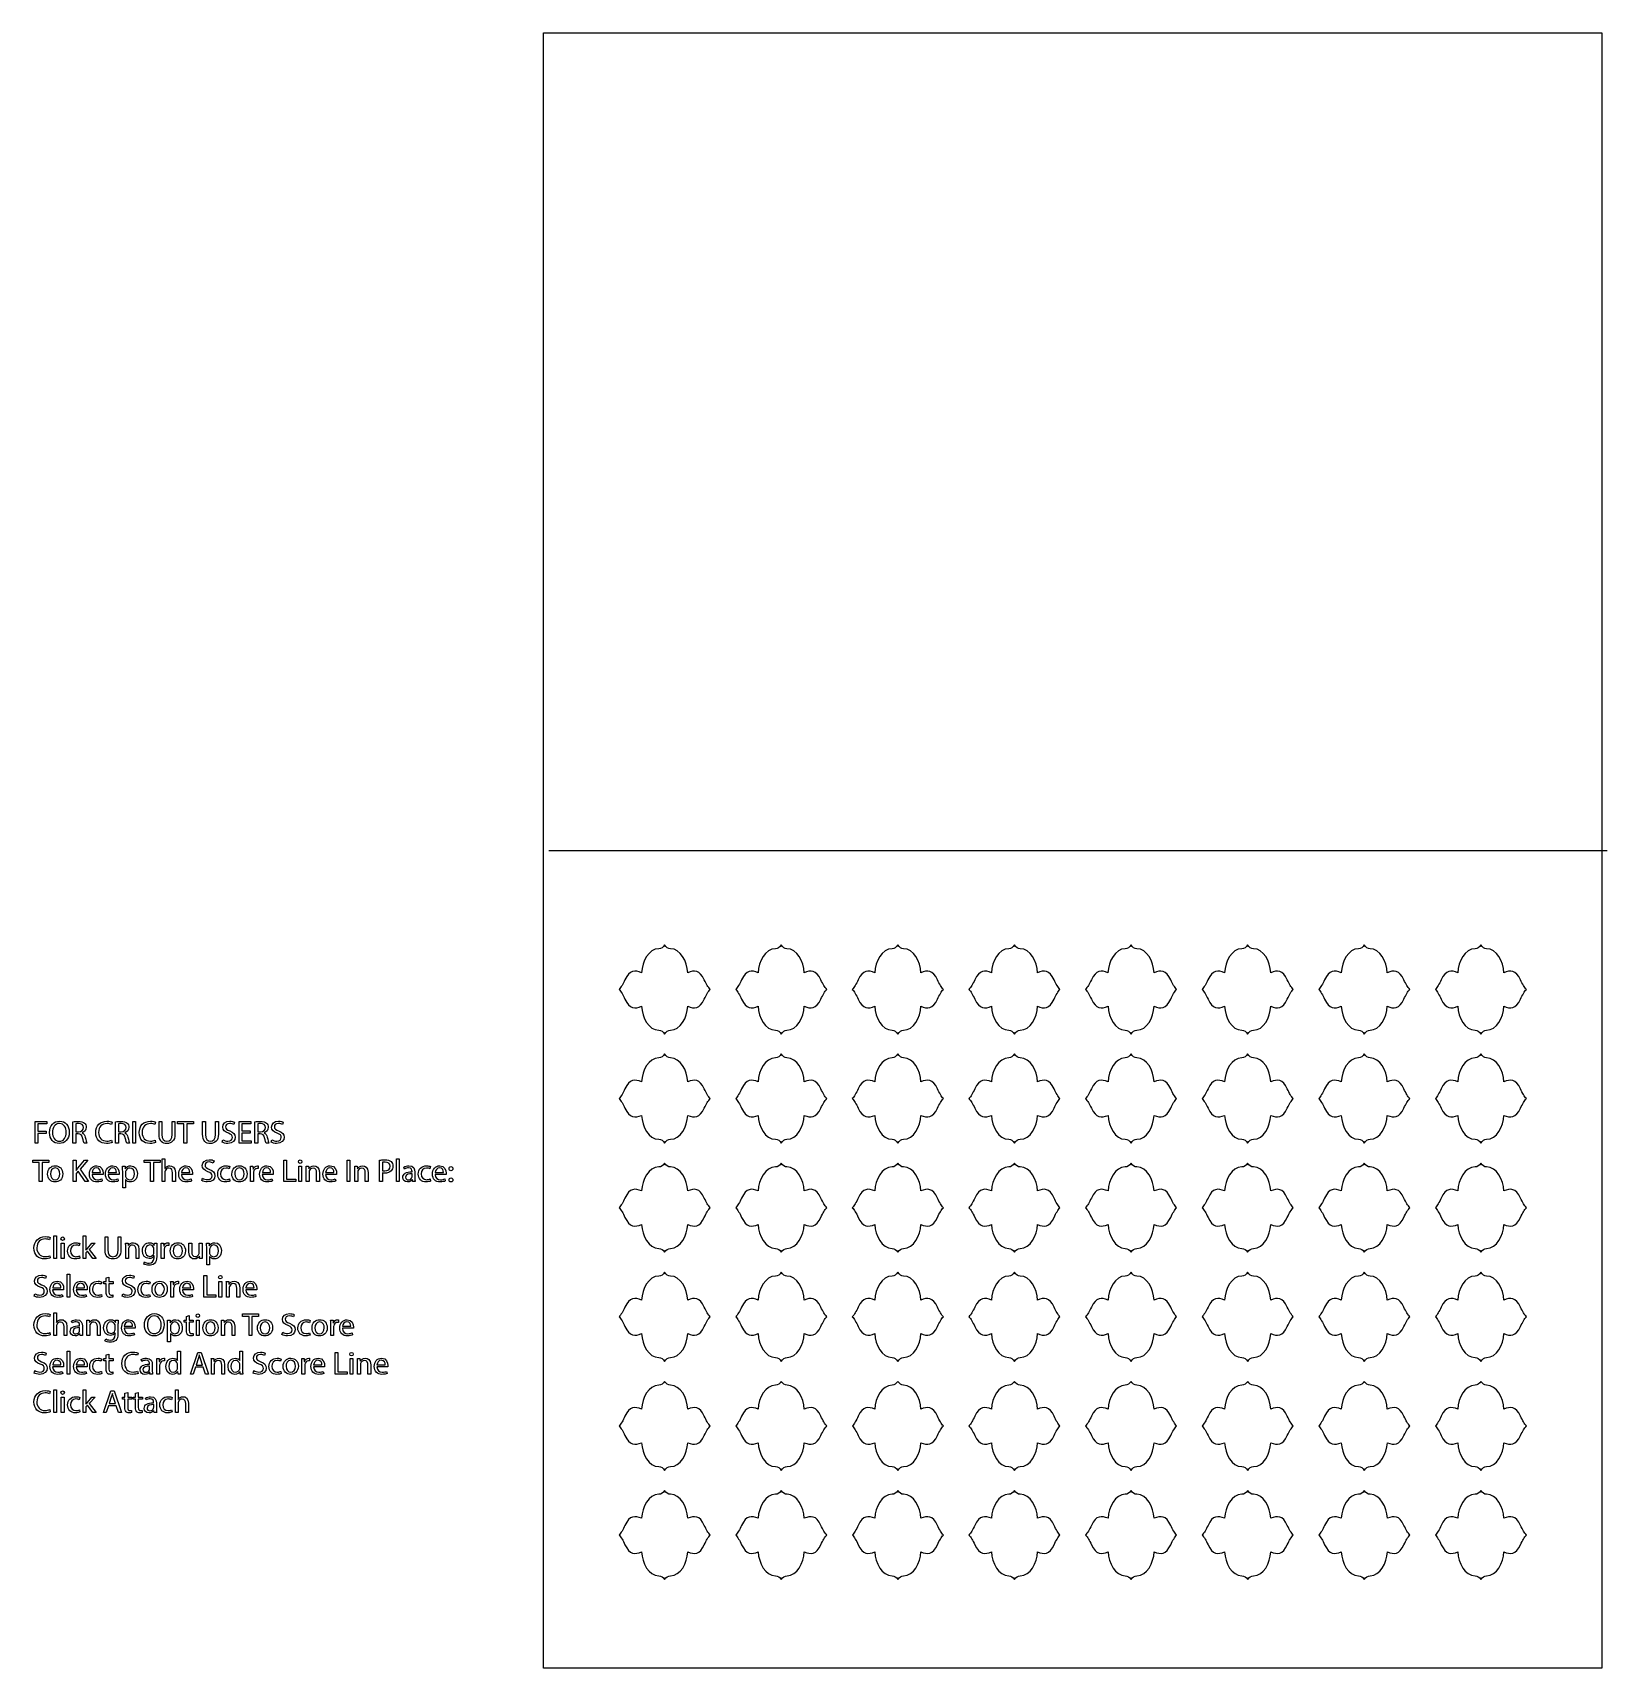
# Model space of a CAD drawing. Header units: centimetres. Extents: x -10.3 to 5.3, y -8.1 to 8.1.
import ezdxf
from ezdxf.lldxf.tags import DXFTag

# ---------------------------------------------------------------- set-up
doc = ezdxf.new("R2010")
doc.units = ezdxf.units.CM
doc.header["$MEASUREMENT"] = 0
doc.layers.add('Layer 1', color=7, linetype='Continuous')
tags = doc.linetypes.add('New Line1', pattern=[0.1, 0.1]).pattern_tags.tags
tags[4:5] = [DXFTag(74, 4), DXFTag(75, 0), DXFTag(340, '0'), DXFTag(46, 1.0), DXFTag(50, 0.0), DXFTag(44, 0.0), DXFTag(45, 0.0)]

msp = doc.modelspace()

# ---------------------------------------------------------------- linework, layer by layer
at = {"layer": 'Layer 1', "color": 242}
for points, knots in [([(-5.23875, 8.09625), (-5.23875, 8.09625), (-5.23875, -8.09625), (-5.23875, -8.09625), (-5.23875, -8.09625), (-5.23875, -8.09625), (5.23875, -8.09625), (5.23875, -8.09625), (5.23875, -8.09625), (5.23875, -8.09625), (5.23875, 8.09625), (5.23875, 8.09625), (5.23875, 8.09625), (5.23875, 8.09625), (-5.23875, 8.09625), (-5.23875, 8.09625)], [0, 0, 0, 0, 0.2, 0.2, 0.2, 0.2, 0.4, 0.4, 0.4, 0.4, 0.6, 0.6, 0.6, 0.6, 1, 1, 1, 1]), ([(-4.43291, -1.28019), (-4.38748, -1.18044), (-4.33271, -1.18303), (-4.26858, -1.20965), (-4.26858, -1.20965), (-4.26392, -1.09823), (-4.19796, -0.97248), (-4.09737, -0.97248), (-4.09737, -0.97248), (-4.0748, -0.97248), (-4.05467, -0.95928), (-4.04038, -0.93438), (-4.04038, -0.93438), (-4.02609, -0.95928), (-4.00598, -0.97248), (-3.98339, -0.97248), (-3.98339, -0.97248), (-3.8828, -0.97248), (-3.81683, -1.09824), (-3.81218, -1.20965), (-3.81218, -1.20965), (-3.74802, -1.18303), (-3.69325, -1.18044), (-3.64785, -1.28019), (-3.64785, -1.28019), (-3.62822, -1.3234), (-3.60874, -1.35456), (-3.58975, -1.37576), (-3.58975, -1.37576), (-3.60872, -1.39693), (-3.62817, -1.42812), (-3.64783, -1.47127), (-3.64783, -1.47127), (-3.69323, -1.57102), (-3.748, -1.56843), (-3.81214, -1.54181), (-3.81214, -1.54181), (-3.8168, -1.65323), (-3.88278, -1.77896), (-3.98338, -1.77896), (-3.98338, -1.77896), (-4.00592, -1.77896), (-4.02608, -1.79219), (-4.04034, -1.81709), (-4.04034, -1.81709), (-4.05465, -1.79219), (-4.07476, -1.77896), (-4.09733, -1.77896), (-4.09733, -1.77896), (-4.19795, -1.77896), (-4.26389, -1.65323), (-4.26854, -1.54181), (-4.26854, -1.54181), (-4.3327, -1.56843), (-4.38744, -1.57102), (-4.4329, -1.47127), (-4.4329, -1.47127), (-4.45256, -1.42806), (-4.47198, -1.3969), (-4.491, -1.37573), (-4.491, -1.37573), (-4.47201, -1.35453), (-4.45257, -1.32334), (-4.43291, -1.28019)], [0, 0, 0, 0, 0.05882353, 0.05882353, 0.05882353, 0.05882353, 0.11764706, 0.11764706, 0.11764706, 0.11764706, 0.17647059, 0.17647059, 0.17647059, 0.17647059, 0.23529412, 0.23529412, 0.23529412, 0.23529412, 0.29411765, 0.29411765, 0.29411765, 0.29411765, 0.35294118, 0.35294118, 0.35294118, 0.35294118, 0.41176471, 0.41176471, 0.41176471, 0.41176471, 0.47058824, 0.47058824, 0.47058824, 0.47058824, 0.52941176, 0.52941176, 0.52941176, 0.52941176, 0.58823529, 0.58823529, 0.58823529, 0.58823529, 0.64705882, 0.64705882, 0.64705882, 0.64705882, 0.70588235, 0.70588235, 0.70588235, 0.70588235, 0.76470588, 0.76470588, 0.76470588, 0.76470588, 0.82352941, 0.82352941, 0.82352941, 0.82352941, 0.88235294, 0.88235294, 0.88235294, 0.88235294, 1, 1, 1, 1]), ([(-3.27856, -1.28019), (-3.23313, -1.18044), (-3.17836, -1.18303), (-3.11423, -1.20965), (-3.11423, -1.20965), (-3.10957, -1.09823), (-3.04359, -0.97248), (-2.94302, -0.97248), (-2.94302, -0.97248), (-2.92045, -0.97248), (-2.90029, -0.95928), (-2.88603, -0.93438), (-2.88603, -0.93438), (-2.87172, -0.95928), (-2.85161, -0.97248), (-2.82904, -0.97248), (-2.82904, -0.97248), (-2.72842, -0.97248), (-2.66248, -1.09824), (-2.65783, -1.20965), (-2.65783, -1.20965), (-2.59364, -1.18303), (-2.53887, -1.18044), (-2.4935, -1.28019), (-2.4935, -1.28019), (-2.47384, -1.3234), (-2.45439, -1.35456), (-2.43537, -1.37576), (-2.43537, -1.37576), (-2.45437, -1.39693), (-2.47381, -1.42812), (-2.49345, -1.47127), (-2.49345, -1.47127), (-2.53885, -1.57102), (-2.59362, -1.56843), (-2.65778, -1.54181), (-2.65778, -1.54181), (-2.66244, -1.65323), (-2.7284, -1.77896), (-2.82899, -1.77896), (-2.82899, -1.77896), (-2.85156, -1.77896), (-2.87169, -1.79219), (-2.88598, -1.81709), (-2.88598, -1.81709), (-2.90027, -1.79219), (-2.92038, -1.77896), (-2.94297, -1.77896), (-2.94297, -1.77896), (-3.04356, -1.77896), (-3.10953, -1.65323), (-3.11418, -1.54181), (-3.11418, -1.54181), (-3.17832, -1.56843), (-3.23308, -1.57102), (-3.27851, -1.47127), (-3.27851, -1.47127), (-3.2982, -1.42806), (-3.31762, -1.3969), (-3.33664, -1.37573), (-3.33664, -1.37573), (-3.31764, -1.35453), (-3.29819, -1.32334), (-3.27856, -1.28019)], [0, 0, 0, 0, 0.05882353, 0.05882353, 0.05882353, 0.05882353, 0.11764706, 0.11764706, 0.11764706, 0.11764706, 0.17647059, 0.17647059, 0.17647059, 0.17647059, 0.23529412, 0.23529412, 0.23529412, 0.23529412, 0.29411765, 0.29411765, 0.29411765, 0.29411765, 0.35294118, 0.35294118, 0.35294118, 0.35294118, 0.41176471, 0.41176471, 0.41176471, 0.41176471, 0.47058824, 0.47058824, 0.47058824, 0.47058824, 0.52941176, 0.52941176, 0.52941176, 0.52941176, 0.58823529, 0.58823529, 0.58823529, 0.58823529, 0.64705882, 0.64705882, 0.64705882, 0.64705882, 0.70588235, 0.70588235, 0.70588235, 0.70588235, 0.76470588, 0.76470588, 0.76470588, 0.76470588, 0.82352941, 0.82352941, 0.82352941, 0.82352941, 0.88235294, 0.88235294, 0.88235294, 0.88235294, 1, 1, 1, 1]), ([(-2.12421, -1.28019), (-2.07875, -1.18044), (-2.02401, -1.18303), (-1.95985, -1.20965), (-1.95985, -1.20965), (-1.95519, -1.09823), (-1.88923, -0.97248), (-1.78864, -0.97248), (-1.78864, -0.97248), (-1.7661, -0.97248), (-1.74594, -0.95928), (-1.73165, -0.93438), (-1.73165, -0.93438), (-1.71736, -0.95928), (-1.69723, -0.97248), (-1.67469, -0.97248), (-1.67469, -0.97248), (-1.57407, -0.97248), (-1.50811, -1.09824), (-1.50345, -1.20965), (-1.50345, -1.20965), (-1.43929, -1.18303), (-1.38452, -1.18044), (-1.33914, -1.28019), (-1.33914, -1.28019), (-1.31945, -1.3234), (-1.30003, -1.35456), (-1.28101, -1.37576), (-1.28101, -1.37576), (-1.29998, -1.39693), (-1.31945, -1.42812), (-1.33909, -1.47127), (-1.33909, -1.47127), (-1.38447, -1.57102), (-1.43923, -1.56843), (-1.50342, -1.54181), (-1.50342, -1.54181), (-1.50808, -1.65323), (-1.57401, -1.77896), (-1.67463, -1.77896), (-1.67463, -1.77896), (-1.69717, -1.77896), (-1.71731, -1.79219), (-1.73162, -1.81709), (-1.73162, -1.81709), (-1.74588, -1.79219), (-1.76602, -1.77896), (-1.78861, -1.77896), (-1.78861, -1.77896), (-1.88918, -1.77896), (-1.95517, -1.65323), (-1.95982, -1.54181), (-1.95982, -1.54181), (-2.02396, -1.56843), (-2.07872, -1.57102), (-2.12415, -1.47127), (-2.12415, -1.47127), (-2.14381, -1.42806), (-2.16326, -1.3969), (-2.18225, -1.37573), (-2.18225, -1.37573), (-2.16329, -1.35453), (-2.14384, -1.32334), (-2.12421, -1.28019)], [0, 0, 0, 0, 0.05882353, 0.05882353, 0.05882353, 0.05882353, 0.11764706, 0.11764706, 0.11764706, 0.11764706, 0.17647059, 0.17647059, 0.17647059, 0.17647059, 0.23529412, 0.23529412, 0.23529412, 0.23529412, 0.29411765, 0.29411765, 0.29411765, 0.29411765, 0.35294118, 0.35294118, 0.35294118, 0.35294118, 0.41176471, 0.41176471, 0.41176471, 0.41176471, 0.47058824, 0.47058824, 0.47058824, 0.47058824, 0.52941176, 0.52941176, 0.52941176, 0.52941176, 0.58823529, 0.58823529, 0.58823529, 0.58823529, 0.64705882, 0.64705882, 0.64705882, 0.64705882, 0.70588235, 0.70588235, 0.70588235, 0.70588235, 0.76470588, 0.76470588, 0.76470588, 0.76470588, 0.82352941, 0.82352941, 0.82352941, 0.82352941, 0.88235294, 0.88235294, 0.88235294, 0.88235294, 1, 1, 1, 1]), ([(-0.96983, -1.28019), (-0.92437, -1.18044), (-0.86963, -1.18303), (-0.80547, -1.20965), (-0.80547, -1.20965), (-0.80081, -1.09823), (-0.73488, -0.97248), (-0.63426, -0.97248), (-0.63426, -0.97248), (-0.61172, -0.97248), (-0.59158, -0.95928), (-0.57727, -0.93438), (-0.57727, -0.93438), (-0.56301, -0.95928), (-0.54287, -0.97248), (-0.52031, -0.97248), (-0.52031, -0.97248), (-0.41972, -0.97248), (-0.35373, -1.09824), (-0.34907, -1.20965), (-0.34907, -1.20965), (-0.28493, -1.18303), (-0.23017, -1.18044), (-0.18476, -1.28019), (-0.18476, -1.28019), (-0.1651, -1.3234), (-0.14565, -1.35456), (-0.12666, -1.37576), (-0.12666, -1.37576), (-0.14563, -1.39693), (-0.16508, -1.42812), (-0.18474, -1.47127), (-0.18474, -1.47127), (-0.23012, -1.57102), (-0.28488, -1.56843), (-0.34905, -1.54181), (-0.34905, -1.54181), (-0.35371, -1.65323), (-0.41967, -1.77896), (-0.52029, -1.77896), (-0.52029, -1.77896), (-0.54281, -1.77896), (-0.56297, -1.79219), (-0.57725, -1.81709), (-0.57725, -1.81709), (-0.59154, -1.79219), (-0.61167, -1.77896), (-0.63424, -1.77896), (-0.63424, -1.77896), (-0.73483, -1.77896), (-0.8008, -1.65323), (-0.80545, -1.54181), (-0.80545, -1.54181), (-0.86961, -1.56843), (-0.92438, -1.57102), (-0.96981, -1.47127), (-0.96981, -1.47127), (-0.98944, -1.42806), (-1.00889, -1.3969), (-1.02789, -1.37573), (-1.02789, -1.37573), (-1.00894, -1.35453), (-0.98949, -1.32334), (-0.96983, -1.28019)], [0, 0, 0, 0, 0.05882353, 0.05882353, 0.05882353, 0.05882353, 0.11764706, 0.11764706, 0.11764706, 0.11764706, 0.17647059, 0.17647059, 0.17647059, 0.17647059, 0.23529412, 0.23529412, 0.23529412, 0.23529412, 0.29411765, 0.29411765, 0.29411765, 0.29411765, 0.35294118, 0.35294118, 0.35294118, 0.35294118, 0.41176471, 0.41176471, 0.41176471, 0.41176471, 0.47058824, 0.47058824, 0.47058824, 0.47058824, 0.52941176, 0.52941176, 0.52941176, 0.52941176, 0.58823529, 0.58823529, 0.58823529, 0.58823529, 0.64705882, 0.64705882, 0.64705882, 0.64705882, 0.70588235, 0.70588235, 0.70588235, 0.70588235, 0.76470588, 0.76470588, 0.76470588, 0.76470588, 0.82352941, 0.82352941, 0.82352941, 0.82352941, 0.88235294, 0.88235294, 0.88235294, 0.88235294, 1, 1, 1, 1]), ([(0.18455, -1.28019), (0.22998, -1.18044), (0.28475, -1.18303), (0.34888, -1.20965), (0.34888, -1.20965), (0.35354, -1.09823), (0.41952, -0.97248), (0.52012, -0.97248), (0.52012, -0.97248), (0.54269, -0.97248), (0.56282, -0.95928), (0.57708, -0.93438), (0.57708, -0.93438), (0.59139, -0.95928), (0.6115, -0.97248), (0.63404, -0.97248), (0.63404, -0.97248), (0.73469, -0.97248), (0.80062, -1.09824), (0.80528, -1.20965), (0.80528, -1.20965), (0.86947, -1.18303), (0.92424, -1.18044), (0.96961, -1.28019), (0.96961, -1.28019), (0.98924, -1.3234), (1.00872, -1.35456), (1.02769, -1.37576), (1.02769, -1.37576), (1.00872, -1.39693), (0.9893, -1.42812), (0.96961, -1.47127), (0.96961, -1.47127), (0.92423, -1.57102), (0.86947, -1.56843), (0.80533, -1.54181), (0.80533, -1.54181), (0.80067, -1.65323), (0.73469, -1.77896), (0.63407, -1.77896), (0.63407, -1.77896), (0.61153, -1.77896), (0.59139, -1.79219), (0.57713, -1.81709), (0.57713, -1.81709), (0.56282, -1.79219), (0.54271, -1.77896), (0.52017, -1.77896), (0.52017, -1.77896), (0.41952, -1.77896), (0.35359, -1.65323), (0.34893, -1.54181), (0.34893, -1.54181), (0.28474, -1.56843), (0.23003, -1.57102), (0.18454, -1.47127), (0.18454, -1.47127), (0.16491, -1.42806), (0.14546, -1.3969), (0.12646, -1.37573), (0.12646, -1.37573), (0.14544, -1.35453), (0.16489, -1.32334), (0.18455, -1.28019)], [0, 0, 0, 0, 0.05882353, 0.05882353, 0.05882353, 0.05882353, 0.11764706, 0.11764706, 0.11764706, 0.11764706, 0.17647059, 0.17647059, 0.17647059, 0.17647059, 0.23529412, 0.23529412, 0.23529412, 0.23529412, 0.29411765, 0.29411765, 0.29411765, 0.29411765, 0.35294118, 0.35294118, 0.35294118, 0.35294118, 0.41176471, 0.41176471, 0.41176471, 0.41176471, 0.47058824, 0.47058824, 0.47058824, 0.47058824, 0.52941176, 0.52941176, 0.52941176, 0.52941176, 0.58823529, 0.58823529, 0.58823529, 0.58823529, 0.64705882, 0.64705882, 0.64705882, 0.64705882, 0.70588235, 0.70588235, 0.70588235, 0.70588235, 0.76470588, 0.76470588, 0.76470588, 0.76470588, 0.82352941, 0.82352941, 0.82352941, 0.82352941, 0.88235294, 0.88235294, 0.88235294, 0.88235294, 1, 1, 1, 1]), ([(1.33884, -1.28019), (1.38432, -1.18044), (1.43904, -1.18303), (1.50323, -1.20965), (1.50323, -1.20965), (1.50791, -1.09823), (1.57382, -0.97248), (1.67447, -0.97248), (1.67447, -0.97248), (1.69704, -0.97248), (1.71712, -0.95928), (1.73143, -0.93438), (1.73143, -0.93438), (1.74569, -0.95928), (1.76583, -0.97248), (1.78837, -0.97248), (1.78837, -0.97248), (1.88899, -0.97248), (1.95498, -1.09824), (1.95963, -1.20965), (1.95963, -1.20965), (2.02379, -1.18303), (2.07853, -1.18044), (2.12391, -1.28019), (2.12391, -1.28019), (2.1436, -1.3234), (2.16304, -1.35456), (2.18204, -1.37576), (2.18204, -1.37576), (2.16304, -1.39693), (2.1436, -1.42812), (2.12396, -1.47127), (2.12396, -1.47127), (2.07858, -1.57102), (2.02382, -1.56843), (1.95968, -1.54181), (1.95968, -1.54181), (1.95502, -1.65323), (1.88904, -1.77896), (1.78842, -1.77896), (1.78842, -1.77896), (1.76585, -1.77896), (1.74574, -1.79219), (1.73143, -1.81709), (1.73143, -1.81709), (1.71717, -1.79219), (1.69706, -1.77896), (1.67449, -1.77896), (1.67449, -1.77896), (1.57387, -1.77896), (1.50793, -1.65323), (1.50328, -1.54181), (1.50328, -1.54181), (1.43909, -1.56843), (1.38438, -1.57102), (1.33889, -1.47127), (1.33889, -1.47127), (1.31926, -1.42812), (1.29978, -1.3969), (1.28081, -1.37573), (1.28081, -1.37573), (1.29977, -1.35453), (1.31919, -1.32334), (1.33884, -1.28019)], [0, 0, 0, 0, 0.05882353, 0.05882353, 0.05882353, 0.05882353, 0.11764706, 0.11764706, 0.11764706, 0.11764706, 0.17647059, 0.17647059, 0.17647059, 0.17647059, 0.23529412, 0.23529412, 0.23529412, 0.23529412, 0.29411765, 0.29411765, 0.29411765, 0.29411765, 0.35294118, 0.35294118, 0.35294118, 0.35294118, 0.41176471, 0.41176471, 0.41176471, 0.41176471, 0.47058824, 0.47058824, 0.47058824, 0.47058824, 0.52941176, 0.52941176, 0.52941176, 0.52941176, 0.58823529, 0.58823529, 0.58823529, 0.58823529, 0.64705882, 0.64705882, 0.64705882, 0.64705882, 0.70588235, 0.70588235, 0.70588235, 0.70588235, 0.76470588, 0.76470588, 0.76470588, 0.76470588, 0.82352941, 0.82352941, 0.82352941, 0.82352941, 0.88235294, 0.88235294, 0.88235294, 0.88235294, 1, 1, 1, 1]), ([(2.4932, -1.28019), (2.53868, -1.18044), (2.59337, -1.18303), (2.65759, -1.20965), (2.65759, -1.20965), (2.66225, -1.09823), (2.72818, -0.97248), (2.8288, -0.97248), (2.8288, -0.97248), (2.85134, -0.97248), (2.87148, -0.95928), (2.88576, -0.93438), (2.88576, -0.93438), (2.90005, -0.95928), (2.92016, -0.97248), (2.9427, -0.97248), (2.9427, -0.97248), (3.04335, -0.97248), (3.10931, -1.09824), (3.11399, -1.20965), (3.11399, -1.20965), (3.17813, -1.18303), (3.23289, -1.18044), (3.27827, -1.28019), (3.27827, -1.28019), (3.29793, -1.3234), (3.31738, -1.35456), (3.33635, -1.37576), (3.33635, -1.37576), (3.31738, -1.39693), (3.29796, -1.42812), (3.2783, -1.47127), (3.2783, -1.47127), (3.23292, -1.57102), (3.17816, -1.56843), (3.11402, -1.54181), (3.11402, -1.54181), (3.10936, -1.65323), (3.04338, -1.77896), (2.94273, -1.77896), (2.94273, -1.77896), (2.92019, -1.77896), (2.90008, -1.79219), (2.88579, -1.81709), (2.88579, -1.81709), (2.8715, -1.79219), (2.85137, -1.77896), (2.82883, -1.77896), (2.82883, -1.77896), (2.72821, -1.77896), (2.66227, -1.65323), (2.65762, -1.54181), (2.65762, -1.54181), (2.59343, -1.56843), (2.53872, -1.57102), (2.49323, -1.47127), (2.49323, -1.47127), (2.4736, -1.42812), (2.45412, -1.3969), (2.43515, -1.37573), (2.43515, -1.37573), (2.45412, -1.35453), (2.47356, -1.32334), (2.4932, -1.28019)], [0, 0, 0, 0, 0.05882353, 0.05882353, 0.05882353, 0.05882353, 0.11764706, 0.11764706, 0.11764706, 0.11764706, 0.17647059, 0.17647059, 0.17647059, 0.17647059, 0.23529412, 0.23529412, 0.23529412, 0.23529412, 0.29411765, 0.29411765, 0.29411765, 0.29411765, 0.35294118, 0.35294118, 0.35294118, 0.35294118, 0.41176471, 0.41176471, 0.41176471, 0.41176471, 0.47058824, 0.47058824, 0.47058824, 0.47058824, 0.52941176, 0.52941176, 0.52941176, 0.52941176, 0.58823529, 0.58823529, 0.58823529, 0.58823529, 0.64705882, 0.64705882, 0.64705882, 0.64705882, 0.70588235, 0.70588235, 0.70588235, 0.70588235, 0.76470588, 0.76470588, 0.76470588, 0.76470588, 0.82352941, 0.82352941, 0.82352941, 0.82352941, 0.88235294, 0.88235294, 0.88235294, 0.88235294, 1, 1, 1, 1]), ([(3.64755, -1.28019), (3.69303, -1.18044), (3.74775, -1.18303), (3.81194, -1.20965), (3.81194, -1.20965), (3.8166, -1.09823), (3.88253, -0.97248), (3.98315, -0.97248), (3.98315, -0.97248), (4.00572, -0.97248), (4.02583, -0.95928), (4.04011, -0.93438), (4.04011, -0.93438), (4.0544, -0.95928), (4.07451, -0.97248), (4.09705, -0.97248), (4.09705, -0.97248), (4.1977, -0.97248), (4.26368, -1.09824), (4.26834, -1.20965), (4.26834, -1.20965), (4.33248, -1.18303), (4.38724, -1.18044), (4.43262, -1.28019), (4.43262, -1.28019), (4.45228, -1.3234), (4.47173, -1.35456), (4.49072, -1.37576), (4.49072, -1.37576), (4.47172, -1.39693), (4.4523, -1.42812), (4.43264, -1.47127), (4.43264, -1.47127), (4.38726, -1.57102), (4.3325, -1.56843), (4.26836, -1.54181), (4.26836, -1.54181), (4.2637, -1.65323), (4.19772, -1.77896), (4.09707, -1.77896), (4.09707, -1.77896), (4.07453, -1.77896), (4.05442, -1.79219), (4.04013, -1.81709), (4.04013, -1.81709), (4.02584, -1.79219), (4.00573, -1.77896), (3.98317, -1.77896), (3.98317, -1.77896), (3.88255, -1.77896), (3.81661, -1.65323), (3.81196, -1.54181), (3.81196, -1.54181), (3.74777, -1.56843), (3.69306, -1.57102), (3.64757, -1.47127), (3.64757, -1.47127), (3.62794, -1.42812), (3.60846, -1.3969), (3.58949, -1.37573), (3.58949, -1.37573), (3.60847, -1.35453), (3.62791, -1.32334), (3.64755, -1.28019)], [0, 0, 0, 0, 0.05882353, 0.05882353, 0.05882353, 0.05882353, 0.11764706, 0.11764706, 0.11764706, 0.11764706, 0.17647059, 0.17647059, 0.17647059, 0.17647059, 0.23529412, 0.23529412, 0.23529412, 0.23529412, 0.29411765, 0.29411765, 0.29411765, 0.29411765, 0.35294118, 0.35294118, 0.35294118, 0.35294118, 0.41176471, 0.41176471, 0.41176471, 0.41176471, 0.47058824, 0.47058824, 0.47058824, 0.47058824, 0.52941176, 0.52941176, 0.52941176, 0.52941176, 0.58823529, 0.58823529, 0.58823529, 0.58823529, 0.64705882, 0.64705882, 0.64705882, 0.64705882, 0.70588235, 0.70588235, 0.70588235, 0.70588235, 0.76470588, 0.76470588, 0.76470588, 0.76470588, 0.82352941, 0.82352941, 0.82352941, 0.82352941, 0.88235294, 0.88235294, 0.88235294, 0.88235294, 1, 1, 1, 1]), ([(-4.43288, -2.36045), (-4.38742, -2.2607), (-4.33268, -2.26329), (-4.26852, -2.28991), (-4.26852, -2.28991), (-4.26386, -2.17849), (-4.19793, -2.05274), (-4.09731, -2.05274), (-4.09731, -2.05274), (-4.07477, -2.05274), (-4.05463, -2.03954), (-4.04032, -2.01464), (-4.04032, -2.01464), (-4.02606, -2.03954), (-4.00592, -2.05274), (-3.98336, -2.05274), (-3.98336, -2.05274), (-3.88277, -2.05274), (-3.81678, -2.1785), (-3.81212, -2.28991), (-3.81212, -2.28991), (-3.74798, -2.26329), (-3.69322, -2.2607), (-3.64781, -2.36045), (-3.64781, -2.36045), (-3.62815, -2.40363), (-3.6087, -2.43485), (-3.58971, -2.45602), (-3.58971, -2.45602), (-3.60865, -2.47719), (-3.62813, -2.50838), (-3.64779, -2.55153), (-3.64779, -2.55153), (-3.69317, -2.65128), (-3.74793, -2.64869), (-3.8121, -2.62204), (-3.8121, -2.62204), (-3.81676, -2.73346), (-3.88272, -2.85927), (-3.98334, -2.85927), (-3.98334, -2.85927), (-4.00586, -2.85927), (-4.02602, -2.87247), (-4.0403, -2.89734), (-4.0403, -2.89734), (-4.05459, -2.87247), (-4.07472, -2.85927), (-4.09729, -2.85927), (-4.09729, -2.85927), (-4.19788, -2.85927), (-4.26385, -2.73346), (-4.2685, -2.62204), (-4.2685, -2.62204), (-4.33266, -2.64866), (-4.3874, -2.65125), (-4.43286, -2.55153), (-4.43286, -2.55153), (-4.45249, -2.50832), (-4.47194, -2.47716), (-4.49094, -2.45599), (-4.49094, -2.45599), (-4.47199, -2.43483), (-4.45254, -2.40361), (-4.43288, -2.36045)], [0, 0, 0, 0, 0.05882353, 0.05882353, 0.05882353, 0.05882353, 0.11764706, 0.11764706, 0.11764706, 0.11764706, 0.17647059, 0.17647059, 0.17647059, 0.17647059, 0.23529412, 0.23529412, 0.23529412, 0.23529412, 0.29411765, 0.29411765, 0.29411765, 0.29411765, 0.35294118, 0.35294118, 0.35294118, 0.35294118, 0.41176471, 0.41176471, 0.41176471, 0.41176471, 0.47058824, 0.47058824, 0.47058824, 0.47058824, 0.52941176, 0.52941176, 0.52941176, 0.52941176, 0.58823529, 0.58823529, 0.58823529, 0.58823529, 0.64705882, 0.64705882, 0.64705882, 0.64705882, 0.70588235, 0.70588235, 0.70588235, 0.70588235, 0.76470588, 0.76470588, 0.76470588, 0.76470588, 0.82352941, 0.82352941, 0.82352941, 0.82352941, 0.88235294, 0.88235294, 0.88235294, 0.88235294, 1, 1, 1, 1]), ([(-3.27851, -2.36045), (-3.23308, -2.2607), (-3.17831, -2.26329), (-3.11418, -2.28991), (-3.11418, -2.28991), (-3.10952, -2.17849), (-3.04356, -2.05274), (-2.94297, -2.05274), (-2.94297, -2.05274), (-2.9204, -2.05274), (-2.90027, -2.03954), (-2.88598, -2.01464), (-2.88598, -2.01464), (-2.87169, -2.03954), (-2.85158, -2.05274), (-2.82899, -2.05274), (-2.82899, -2.05274), (-2.7284, -2.05274), (-2.66243, -2.1785), (-2.65778, -2.28991), (-2.65778, -2.28991), (-2.59362, -2.26329), (-2.53885, -2.2607), (-2.49345, -2.36045), (-2.49345, -2.36045), (-2.47382, -2.40363), (-2.45434, -2.43485), (-2.43535, -2.45602), (-2.43535, -2.45602), (-2.45432, -2.47719), (-2.47377, -2.50838), (-2.49343, -2.55153), (-2.49343, -2.55153), (-2.53883, -2.65128), (-2.5936, -2.64869), (-2.65774, -2.62204), (-2.65774, -2.62204), (-2.6624, -2.73346), (-2.72838, -2.85927), (-2.82898, -2.85927), (-2.82898, -2.85927), (-2.85152, -2.85927), (-2.87168, -2.87247), (-2.88594, -2.89734), (-2.88594, -2.89734), (-2.90025, -2.87247), (-2.92036, -2.85927), (-2.94293, -2.85927), (-2.94293, -2.85927), (-3.04355, -2.85927), (-3.10949, -2.73346), (-3.11414, -2.62204), (-3.11414, -2.62204), (-3.1783, -2.64866), (-3.23304, -2.65125), (-3.2785, -2.55153), (-3.2785, -2.55153), (-3.29816, -2.50832), (-3.31758, -2.47716), (-3.3366, -2.45599), (-3.3366, -2.45599), (-3.31761, -2.43483), (-3.29816, -2.40361), (-3.27851, -2.36045)], [0, 0, 0, 0, 0.05882353, 0.05882353, 0.05882353, 0.05882353, 0.11764706, 0.11764706, 0.11764706, 0.11764706, 0.17647059, 0.17647059, 0.17647059, 0.17647059, 0.23529412, 0.23529412, 0.23529412, 0.23529412, 0.29411765, 0.29411765, 0.29411765, 0.29411765, 0.35294118, 0.35294118, 0.35294118, 0.35294118, 0.41176471, 0.41176471, 0.41176471, 0.41176471, 0.47058824, 0.47058824, 0.47058824, 0.47058824, 0.52941176, 0.52941176, 0.52941176, 0.52941176, 0.58823529, 0.58823529, 0.58823529, 0.58823529, 0.64705882, 0.64705882, 0.64705882, 0.64705882, 0.70588235, 0.70588235, 0.70588235, 0.70588235, 0.76470588, 0.76470588, 0.76470588, 0.76470588, 0.82352941, 0.82352941, 0.82352941, 0.82352941, 0.88235294, 0.88235294, 0.88235294, 0.88235294, 1, 1, 1, 1]), ([(-2.12415, -2.36045), (-2.07872, -2.2607), (-2.02395, -2.26329), (-1.95982, -2.28991), (-1.95982, -2.28991), (-1.95516, -2.17849), (-1.88918, -2.05274), (-1.78861, -2.05274), (-1.78861, -2.05274), (-1.76604, -2.05274), (-1.74588, -2.03954), (-1.73162, -2.01464), (-1.73162, -2.01464), (-1.71731, -2.03954), (-1.6972, -2.05274), (-1.67463, -2.05274), (-1.67463, -2.05274), (-1.57401, -2.05274), (-1.50807, -2.1785), (-1.50342, -2.28991), (-1.50342, -2.28991), (-1.43923, -2.26329), (-1.38446, -2.2607), (-1.33909, -2.36045), (-1.33909, -2.36045), (-1.31943, -2.40363), (-1.29998, -2.43485), (-1.28096, -2.45602), (-1.28096, -2.45602), (-1.29996, -2.47719), (-1.3194, -2.50838), (-1.33904, -2.55153), (-1.33904, -2.55153), (-1.38444, -2.65128), (-1.43921, -2.64869), (-1.50337, -2.62204), (-1.50337, -2.62204), (-1.50803, -2.73346), (-1.57399, -2.85927), (-1.67458, -2.85927), (-1.67458, -2.85927), (-1.69715, -2.85927), (-1.71728, -2.87247), (-1.73157, -2.89734), (-1.73157, -2.89734), (-1.74586, -2.87247), (-1.76597, -2.85927), (-1.78856, -2.85927), (-1.78856, -2.85927), (-1.88915, -2.85927), (-1.95512, -2.73346), (-1.95977, -2.62204), (-1.95977, -2.62204), (-2.02391, -2.64866), (-2.07867, -2.65125), (-2.1241, -2.55153), (-2.1241, -2.55153), (-2.14379, -2.50832), (-2.16321, -2.47716), (-2.18223, -2.45599), (-2.18223, -2.45599), (-2.16323, -2.43483), (-2.14379, -2.40361), (-2.12415, -2.36045)], [0, 0, 0, 0, 0.05882353, 0.05882353, 0.05882353, 0.05882353, 0.11764706, 0.11764706, 0.11764706, 0.11764706, 0.17647059, 0.17647059, 0.17647059, 0.17647059, 0.23529412, 0.23529412, 0.23529412, 0.23529412, 0.29411765, 0.29411765, 0.29411765, 0.29411765, 0.35294118, 0.35294118, 0.35294118, 0.35294118, 0.41176471, 0.41176471, 0.41176471, 0.41176471, 0.47058824, 0.47058824, 0.47058824, 0.47058824, 0.52941176, 0.52941176, 0.52941176, 0.52941176, 0.58823529, 0.58823529, 0.58823529, 0.58823529, 0.64705882, 0.64705882, 0.64705882, 0.64705882, 0.70588235, 0.70588235, 0.70588235, 0.70588235, 0.76470588, 0.76470588, 0.76470588, 0.76470588, 0.82352941, 0.82352941, 0.82352941, 0.82352941, 0.88235294, 0.88235294, 0.88235294, 0.88235294, 1, 1, 1, 1]), ([(-0.9698, -2.36045), (-0.92434, -2.2607), (-0.8696, -2.26329), (-0.80544, -2.28991), (-0.80544, -2.28991), (-0.80078, -2.17849), (-0.73482, -2.05274), (-0.63423, -2.05274), (-0.63423, -2.05274), (-0.61169, -2.05274), (-0.59153, -2.03954), (-0.57724, -2.01464), (-0.57724, -2.01464), (-0.56295, -2.03954), (-0.54282, -2.05274), (-0.52028, -2.05274), (-0.52028, -2.05274), (-0.41966, -2.05274), (-0.3537, -2.1785), (-0.34904, -2.28991), (-0.34904, -2.28991), (-0.28488, -2.26329), (-0.23011, -2.2607), (-0.18473, -2.36045), (-0.18473, -2.36045), (-0.16504, -2.40363), (-0.14562, -2.43485), (-0.1266, -2.45602), (-0.1266, -2.45602), (-0.14557, -2.47719), (-0.16504, -2.50838), (-0.18468, -2.55153), (-0.18468, -2.55153), (-0.23006, -2.65128), (-0.28482, -2.64869), (-0.34901, -2.62204), (-0.34901, -2.62204), (-0.35367, -2.73346), (-0.4196, -2.85927), (-0.52022, -2.85927), (-0.52022, -2.85927), (-0.54276, -2.85927), (-0.5629, -2.87247), (-0.57721, -2.89734), (-0.57721, -2.89734), (-0.59147, -2.87247), (-0.61161, -2.85927), (-0.6342, -2.85927), (-0.6342, -2.85927), (-0.73477, -2.85927), (-0.80076, -2.73346), (-0.80541, -2.62204), (-0.80541, -2.62204), (-0.86955, -2.64866), (-0.92434, -2.65125), (-0.96974, -2.55153), (-0.96974, -2.55153), (-0.9894, -2.50832), (-1.00885, -2.47716), (-1.02784, -2.45599), (-1.02784, -2.45599), (-1.00888, -2.43483), (-0.98944, -2.40361), (-0.9698, -2.36045)], [0, 0, 0, 0, 0.05882353, 0.05882353, 0.05882353, 0.05882353, 0.11764706, 0.11764706, 0.11764706, 0.11764706, 0.17647059, 0.17647059, 0.17647059, 0.17647059, 0.23529412, 0.23529412, 0.23529412, 0.23529412, 0.29411765, 0.29411765, 0.29411765, 0.29411765, 0.35294118, 0.35294118, 0.35294118, 0.35294118, 0.41176471, 0.41176471, 0.41176471, 0.41176471, 0.47058824, 0.47058824, 0.47058824, 0.47058824, 0.52941176, 0.52941176, 0.52941176, 0.52941176, 0.58823529, 0.58823529, 0.58823529, 0.58823529, 0.64705882, 0.64705882, 0.64705882, 0.64705882, 0.70588235, 0.70588235, 0.70588235, 0.70588235, 0.76470588, 0.76470588, 0.76470588, 0.76470588, 0.82352941, 0.82352941, 0.82352941, 0.82352941, 0.88235294, 0.88235294, 0.88235294, 0.88235294, 1, 1, 1, 1]), ([(0.18455, -2.36045), (0.23003, -2.2607), (0.28475, -2.26329), (0.34894, -2.28991), (0.34894, -2.28991), (0.3536, -2.17849), (0.41953, -2.05274), (0.52015, -2.05274), (0.52015, -2.05274), (0.54269, -2.05274), (0.56283, -2.03954), (0.57709, -2.01461), (0.57709, -2.01461), (0.5914, -2.03953), (0.61151, -2.05274), (0.63405, -2.05274), (0.63405, -2.05274), (0.7347, -2.05274), (0.80068, -2.1785), (0.80534, -2.28991), (0.80534, -2.28991), (0.86948, -2.26329), (0.92424, -2.2607), (0.96962, -2.36045), (0.96962, -2.36045), (0.98925, -2.40366), (1.00873, -2.43488), (1.02772, -2.45604), (1.02772, -2.45604), (1.00875, -2.47721), (0.9893, -2.50837), (0.96967, -2.55153), (0.96967, -2.55153), (0.92429, -2.65128), (0.86953, -2.64869), (0.80539, -2.62204), (0.80539, -2.62204), (0.80073, -2.73346), (0.73475, -2.85927), (0.6341, -2.85927), (0.6341, -2.85927), (0.61153, -2.85927), (0.59145, -2.87247), (0.57714, -2.89734), (0.57714, -2.89734), (0.56288, -2.87247), (0.54277, -2.85927), (0.5202, -2.85927), (0.5202, -2.85927), (0.41958, -2.85927), (0.35364, -2.73346), (0.34899, -2.62204), (0.34899, -2.62204), (0.2848, -2.64866), (0.23009, -2.65125), (0.1846, -2.55153), (0.1846, -2.55153), (0.16491, -2.50832), (0.14549, -2.47713), (0.12652, -2.45596), (0.12652, -2.45596), (0.14544, -2.4348), (0.16489, -2.40361), (0.18455, -2.36045)], [0, 0, 0, 0, 0.05882353, 0.05882353, 0.05882353, 0.05882353, 0.11764706, 0.11764706, 0.11764706, 0.11764706, 0.17647059, 0.17647059, 0.17647059, 0.17647059, 0.23529412, 0.23529412, 0.23529412, 0.23529412, 0.29411765, 0.29411765, 0.29411765, 0.29411765, 0.35294118, 0.35294118, 0.35294118, 0.35294118, 0.41176471, 0.41176471, 0.41176471, 0.41176471, 0.47058824, 0.47058824, 0.47058824, 0.47058824, 0.52941176, 0.52941176, 0.52941176, 0.52941176, 0.58823529, 0.58823529, 0.58823529, 0.58823529, 0.64705882, 0.64705882, 0.64705882, 0.64705882, 0.70588235, 0.70588235, 0.70588235, 0.70588235, 0.76470588, 0.76470588, 0.76470588, 0.76470588, 0.82352941, 0.82352941, 0.82352941, 0.82352941, 0.88235294, 0.88235294, 0.88235294, 0.88235294, 1, 1, 1, 1]), ([(1.3389, -2.36045), (1.38438, -2.2607), (1.4391, -2.26329), (1.50329, -2.28991), (1.50329, -2.28991), (1.50795, -2.17849), (1.57388, -2.05274), (1.6745, -2.05274), (1.6745, -2.05274), (1.69704, -2.05274), (1.71718, -2.03954), (1.73144, -2.01461), (1.73144, -2.01461), (1.74575, -2.03953), (1.76586, -2.05274), (1.78843, -2.05274), (1.78843, -2.05274), (1.88905, -2.05274), (1.95504, -2.1785), (1.95969, -2.28991), (1.95969, -2.28991), (2.02383, -2.26329), (2.07859, -2.2607), (2.12397, -2.36045), (2.12397, -2.36045), (2.1436, -2.40366), (2.16308, -2.43488), (2.1821, -2.45604), (2.1821, -2.45604), (2.1631, -2.47721), (2.14366, -2.50837), (2.12402, -2.55153), (2.12402, -2.55153), (2.07864, -2.65128), (2.02388, -2.64869), (1.95974, -2.62204), (1.95974, -2.62204), (1.95508, -2.73346), (1.8891, -2.85927), (1.78848, -2.85927), (1.78848, -2.85927), (1.76591, -2.85927), (1.7458, -2.87247), (1.73149, -2.89734), (1.73149, -2.89734), (1.71723, -2.87247), (1.69712, -2.85927), (1.67455, -2.85927), (1.67455, -2.85927), (1.57393, -2.85927), (1.50799, -2.73346), (1.50334, -2.62204), (1.50334, -2.62204), (1.43915, -2.64866), (1.38444, -2.65125), (1.33895, -2.55153), (1.33895, -2.55153), (1.31926, -2.50832), (1.29984, -2.47713), (1.28087, -2.45596), (1.28087, -2.45596), (1.29979, -2.4348), (1.31924, -2.40361), (1.3389, -2.36045)], [0, 0, 0, 0, 0.05882353, 0.05882353, 0.05882353, 0.05882353, 0.11764706, 0.11764706, 0.11764706, 0.11764706, 0.17647059, 0.17647059, 0.17647059, 0.17647059, 0.23529412, 0.23529412, 0.23529412, 0.23529412, 0.29411765, 0.29411765, 0.29411765, 0.29411765, 0.35294118, 0.35294118, 0.35294118, 0.35294118, 0.41176471, 0.41176471, 0.41176471, 0.41176471, 0.47058824, 0.47058824, 0.47058824, 0.47058824, 0.52941176, 0.52941176, 0.52941176, 0.52941176, 0.58823529, 0.58823529, 0.58823529, 0.58823529, 0.64705882, 0.64705882, 0.64705882, 0.64705882, 0.70588235, 0.70588235, 0.70588235, 0.70588235, 0.76470588, 0.76470588, 0.76470588, 0.76470588, 0.82352941, 0.82352941, 0.82352941, 0.82352941, 0.88235294, 0.88235294, 0.88235294, 0.88235294, 1, 1, 1, 1]), ([(2.49322, -2.36045), (2.5387, -2.2607), (2.59339, -2.26329), (2.65761, -2.28991), (2.65761, -2.28991), (2.66227, -2.17849), (2.7282, -2.05274), (2.82882, -2.05274), (2.82882, -2.05274), (2.85136, -2.05274), (2.8715, -2.03954), (2.88578, -2.01461), (2.88578, -2.01461), (2.90007, -2.03953), (2.92018, -2.05274), (2.94272, -2.05274), (2.94272, -2.05274), (3.04337, -2.05274), (3.10935, -2.1785), (3.11401, -2.28991), (3.11401, -2.28991), (3.17815, -2.26329), (3.23291, -2.2607), (3.27829, -2.36045), (3.27829, -2.36045), (3.29795, -2.40366), (3.3174, -2.43488), (3.33639, -2.45604), (3.33639, -2.45604), (3.31742, -2.47721), (3.298, -2.50837), (3.27834, -2.55153), (3.27834, -2.55153), (3.23296, -2.65128), (3.1782, -2.64869), (3.11406, -2.62204), (3.11406, -2.62204), (3.1094, -2.73346), (3.04342, -2.85927), (2.94277, -2.85927), (2.94277, -2.85927), (2.92023, -2.85927), (2.90012, -2.87247), (2.88583, -2.89734), (2.88583, -2.89734), (2.87154, -2.87247), (2.85143, -2.85927), (2.82887, -2.85927), (2.82887, -2.85927), (2.72825, -2.85927), (2.66231, -2.73346), (2.65766, -2.62204), (2.65766, -2.62204), (2.59347, -2.64866), (2.53876, -2.65125), (2.49327, -2.55153), (2.49327, -2.55153), (2.47361, -2.50832), (2.45416, -2.47713), (2.43519, -2.45596), (2.43519, -2.45596), (2.45414, -2.4348), (2.47359, -2.40361), (2.49322, -2.36045)], [0, 0, 0, 0, 0.05882353, 0.05882353, 0.05882353, 0.05882353, 0.11764706, 0.11764706, 0.11764706, 0.11764706, 0.17647059, 0.17647059, 0.17647059, 0.17647059, 0.23529412, 0.23529412, 0.23529412, 0.23529412, 0.29411765, 0.29411765, 0.29411765, 0.29411765, 0.35294118, 0.35294118, 0.35294118, 0.35294118, 0.41176471, 0.41176471, 0.41176471, 0.41176471, 0.47058824, 0.47058824, 0.47058824, 0.47058824, 0.52941176, 0.52941176, 0.52941176, 0.52941176, 0.58823529, 0.58823529, 0.58823529, 0.58823529, 0.64705882, 0.64705882, 0.64705882, 0.64705882, 0.70588235, 0.70588235, 0.70588235, 0.70588235, 0.76470588, 0.76470588, 0.76470588, 0.76470588, 0.82352941, 0.82352941, 0.82352941, 0.82352941, 0.88235294, 0.88235294, 0.88235294, 0.88235294, 1, 1, 1, 1]), ([(3.64757, -2.36045), (3.69305, -2.2607), (3.74777, -2.26329), (3.81196, -2.28991), (3.81196, -2.28991), (3.81662, -2.17849), (3.88255, -2.05274), (3.98317, -2.05274), (3.98317, -2.05274), (4.00574, -2.05274), (4.02585, -2.03954), (4.04013, -2.01461), (4.04013, -2.01461), (4.05442, -2.03953), (4.07453, -2.05274), (4.09707, -2.05274), (4.09707, -2.05274), (4.19772, -2.05274), (4.2637, -2.1785), (4.26836, -2.28991), (4.26836, -2.28991), (4.3325, -2.26329), (4.38726, -2.2607), (4.43264, -2.36045), (4.43264, -2.36045), (4.4523, -2.40366), (4.47175, -2.43488), (4.49077, -2.45604), (4.49077, -2.45604), (4.47177, -2.47721), (4.45235, -2.50837), (4.43269, -2.55153), (4.43269, -2.55153), (4.38731, -2.65128), (4.33255, -2.64869), (4.26841, -2.62204), (4.26841, -2.62204), (4.26375, -2.73346), (4.19777, -2.85927), (4.09715, -2.85927), (4.09715, -2.85927), (4.07458, -2.85927), (4.05447, -2.87247), (4.04019, -2.89734), (4.04019, -2.89734), (4.0259, -2.87247), (4.00579, -2.85927), (3.98323, -2.85927), (3.98323, -2.85927), (3.88261, -2.85927), (3.81667, -2.73346), (3.81202, -2.62204), (3.81202, -2.62204), (3.74783, -2.64866), (3.69312, -2.65125), (3.64763, -2.55153), (3.64763, -2.55153), (3.62797, -2.50832), (3.60852, -2.47713), (3.58955, -2.45596), (3.58955, -2.45596), (3.60849, -2.4348), (3.62794, -2.40361), (3.64757, -2.36045)], [0, 0, 0, 0, 0.05882353, 0.05882353, 0.05882353, 0.05882353, 0.11764706, 0.11764706, 0.11764706, 0.11764706, 0.17647059, 0.17647059, 0.17647059, 0.17647059, 0.23529412, 0.23529412, 0.23529412, 0.23529412, 0.29411765, 0.29411765, 0.29411765, 0.29411765, 0.35294118, 0.35294118, 0.35294118, 0.35294118, 0.41176471, 0.41176471, 0.41176471, 0.41176471, 0.47058824, 0.47058824, 0.47058824, 0.47058824, 0.52941176, 0.52941176, 0.52941176, 0.52941176, 0.58823529, 0.58823529, 0.58823529, 0.58823529, 0.64705882, 0.64705882, 0.64705882, 0.64705882, 0.70588235, 0.70588235, 0.70588235, 0.70588235, 0.76470588, 0.76470588, 0.76470588, 0.76470588, 0.82352941, 0.82352941, 0.82352941, 0.82352941, 0.88235294, 0.88235294, 0.88235294, 0.88235294, 1, 1, 1, 1]), ([(-4.43286, -3.44069), (-4.3874, -3.34094), (-4.33266, -3.34353), (-4.2685, -3.37015), (-4.2685, -3.37015), (-4.26384, -3.25873), (-4.19788, -3.13298), (-4.09729, -3.13298), (-4.09729, -3.13298), (-4.07475, -3.13298), (-4.05459, -3.11978), (-4.0403, -3.09488), (-4.0403, -3.09488), (-4.02601, -3.11978), (-4.00588, -3.13298), (-3.98334, -3.13298), (-3.98334, -3.13298), (-3.88272, -3.13298), (-3.81676, -3.25874), (-3.8121, -3.37015), (-3.8121, -3.37015), (-3.74794, -3.34353), (-3.69317, -3.34094), (-3.64779, -3.44069), (-3.64779, -3.44069), (-3.6281, -3.48387), (-3.60868, -3.51506), (-3.58966, -3.53626), (-3.58966, -3.53626), (-3.60863, -3.55743), (-3.6281, -3.58862), (-3.64774, -3.63177), (-3.64774, -3.63177), (-3.69312, -3.73152), (-3.74788, -3.7289), (-3.81207, -3.70228), (-3.81207, -3.70228), (-3.81673, -3.8137), (-3.88266, -3.93948), (-3.98328, -3.93948), (-3.98328, -3.93948), (-4.00582, -3.93948), (-4.02596, -3.95268), (-4.04027, -3.97758), (-4.04027, -3.97758), (-4.05453, -3.95268), (-4.07467, -3.93948), (-4.09726, -3.93948), (-4.09726, -3.93948), (-4.19783, -3.93948), (-4.26382, -3.8137), (-4.26847, -3.70228), (-4.26847, -3.70228), (-4.33261, -3.7289), (-4.38737, -3.73149), (-4.4328, -3.63177), (-4.4328, -3.63177), (-4.45246, -3.58856), (-4.47191, -3.5574), (-4.4909, -3.53623), (-4.4909, -3.53623), (-4.47193, -3.51507), (-4.45249, -3.48385), (-4.43286, -3.44069)], [0, 0, 0, 0, 0.05882353, 0.05882353, 0.05882353, 0.05882353, 0.11764706, 0.11764706, 0.11764706, 0.11764706, 0.17647059, 0.17647059, 0.17647059, 0.17647059, 0.23529412, 0.23529412, 0.23529412, 0.23529412, 0.29411765, 0.29411765, 0.29411765, 0.29411765, 0.35294118, 0.35294118, 0.35294118, 0.35294118, 0.41176471, 0.41176471, 0.41176471, 0.41176471, 0.47058824, 0.47058824, 0.47058824, 0.47058824, 0.52941176, 0.52941176, 0.52941176, 0.52941176, 0.58823529, 0.58823529, 0.58823529, 0.58823529, 0.64705882, 0.64705882, 0.64705882, 0.64705882, 0.70588235, 0.70588235, 0.70588235, 0.70588235, 0.76470588, 0.76470588, 0.76470588, 0.76470588, 0.82352941, 0.82352941, 0.82352941, 0.82352941, 0.88235294, 0.88235294, 0.88235294, 0.88235294, 1, 1, 1, 1]), ([(-3.27848, -3.44069), (-3.23302, -3.34094), (-3.17828, -3.34353), (-3.11412, -3.37015), (-3.11412, -3.37015), (-3.10946, -3.25873), (-3.04353, -3.13298), (-2.94291, -3.13298), (-2.94291, -3.13298), (-2.92037, -3.13298), (-2.90023, -3.11978), (-2.88592, -3.09488), (-2.88592, -3.09488), (-2.87166, -3.11978), (-2.85152, -3.13298), (-2.82896, -3.13298), (-2.82896, -3.13298), (-2.72837, -3.13298), (-2.66238, -3.25874), (-2.65772, -3.37015), (-2.65772, -3.37015), (-2.59358, -3.34353), (-2.53882, -3.34094), (-2.49341, -3.44069), (-2.49341, -3.44069), (-2.47375, -3.48387), (-2.4543, -3.51506), (-2.43531, -3.53626), (-2.43531, -3.53626), (-2.45425, -3.55743), (-2.47373, -3.58862), (-2.49339, -3.63177), (-2.49339, -3.63177), (-2.53877, -3.73152), (-2.59353, -3.7289), (-2.6577, -3.70228), (-2.6577, -3.70228), (-2.66236, -3.8137), (-2.72832, -3.93948), (-2.82894, -3.93948), (-2.82894, -3.93948), (-2.85146, -3.93948), (-2.87162, -3.95268), (-2.8859, -3.97758), (-2.8859, -3.97758), (-2.90019, -3.95268), (-2.92032, -3.93948), (-2.94289, -3.93948), (-2.94289, -3.93948), (-3.04348, -3.93948), (-3.10945, -3.8137), (-3.1141, -3.70228), (-3.1141, -3.70228), (-3.17826, -3.7289), (-3.233, -3.73149), (-3.27846, -3.63177), (-3.27846, -3.63177), (-3.29809, -3.58856), (-3.31754, -3.5574), (-3.33654, -3.53623), (-3.33654, -3.53623), (-3.31758, -3.51507), (-3.29814, -3.48385), (-3.27848, -3.44069)], [0, 0, 0, 0, 0.05882353, 0.05882353, 0.05882353, 0.05882353, 0.11764706, 0.11764706, 0.11764706, 0.11764706, 0.17647059, 0.17647059, 0.17647059, 0.17647059, 0.23529412, 0.23529412, 0.23529412, 0.23529412, 0.29411765, 0.29411765, 0.29411765, 0.29411765, 0.35294118, 0.35294118, 0.35294118, 0.35294118, 0.41176471, 0.41176471, 0.41176471, 0.41176471, 0.47058824, 0.47058824, 0.47058824, 0.47058824, 0.52941176, 0.52941176, 0.52941176, 0.52941176, 0.58823529, 0.58823529, 0.58823529, 0.58823529, 0.64705882, 0.64705882, 0.64705882, 0.64705882, 0.70588235, 0.70588235, 0.70588235, 0.70588235, 0.76470588, 0.76470588, 0.76470588, 0.76470588, 0.82352941, 0.82352941, 0.82352941, 0.82352941, 0.88235294, 0.88235294, 0.88235294, 0.88235294, 1, 1, 1, 1]), ([(-2.1241, -3.44069), (-2.07867, -3.34094), (-2.0239, -3.34353), (-1.95977, -3.37015), (-1.95977, -3.37015), (-1.95511, -3.25873), (-1.88915, -3.13298), (-1.78856, -3.13298), (-1.78856, -3.13298), (-1.76599, -3.13298), (-1.74586, -3.11978), (-1.73157, -3.09488), (-1.73157, -3.09488), (-1.71728, -3.11978), (-1.69717, -3.13298), (-1.67458, -3.13298), (-1.67458, -3.13298), (-1.57399, -3.13298), (-1.50802, -3.25874), (-1.50337, -3.37015), (-1.50337, -3.37015), (-1.43921, -3.34353), (-1.38444, -3.34094), (-1.33904, -3.44069), (-1.33904, -3.44069), (-1.31941, -3.48387), (-1.29993, -3.51506), (-1.28094, -3.53626), (-1.28094, -3.53626), (-1.29991, -3.55743), (-1.31936, -3.58862), (-1.33902, -3.63177), (-1.33902, -3.63177), (-1.38442, -3.73152), (-1.43919, -3.7289), (-1.50333, -3.70228), (-1.50333, -3.70228), (-1.50799, -3.8137), (-1.57397, -3.93948), (-1.67457, -3.93948), (-1.67457, -3.93948), (-1.69711, -3.93948), (-1.71727, -3.95268), (-1.73153, -3.97758), (-1.73153, -3.97758), (-1.74584, -3.95268), (-1.76595, -3.93948), (-1.78852, -3.93948), (-1.78852, -3.93948), (-1.88914, -3.93948), (-1.95508, -3.8137), (-1.95973, -3.70228), (-1.95973, -3.70228), (-2.02389, -3.7289), (-2.07863, -3.73149), (-2.12409, -3.63177), (-2.12409, -3.63177), (-2.14375, -3.58856), (-2.16317, -3.5574), (-2.18219, -3.53623), (-2.18219, -3.53623), (-2.16321, -3.51507), (-2.14376, -3.48385), (-2.1241, -3.44069)], [0, 0, 0, 0, 0.05882353, 0.05882353, 0.05882353, 0.05882353, 0.11764706, 0.11764706, 0.11764706, 0.11764706, 0.17647059, 0.17647059, 0.17647059, 0.17647059, 0.23529412, 0.23529412, 0.23529412, 0.23529412, 0.29411765, 0.29411765, 0.29411765, 0.29411765, 0.35294118, 0.35294118, 0.35294118, 0.35294118, 0.41176471, 0.41176471, 0.41176471, 0.41176471, 0.47058824, 0.47058824, 0.47058824, 0.47058824, 0.52941176, 0.52941176, 0.52941176, 0.52941176, 0.58823529, 0.58823529, 0.58823529, 0.58823529, 0.64705882, 0.64705882, 0.64705882, 0.64705882, 0.70588235, 0.70588235, 0.70588235, 0.70588235, 0.76470588, 0.76470588, 0.76470588, 0.76470588, 0.82352941, 0.82352941, 0.82352941, 0.82352941, 0.88235294, 0.88235294, 0.88235294, 0.88235294, 1, 1, 1, 1]), ([(-0.96975, -3.44069), (-0.92432, -3.34094), (-0.86955, -3.34353), (-0.80542, -3.37015), (-0.80542, -3.37015), (-0.80076, -3.25873), (-0.73478, -3.13298), (-0.63421, -3.13298), (-0.63421, -3.13298), (-0.61164, -3.13298), (-0.59148, -3.11978), (-0.57722, -3.09488), (-0.57722, -3.09488), (-0.56291, -3.11978), (-0.5428, -3.13298), (-0.52023, -3.13298), (-0.52023, -3.13298), (-0.41961, -3.13298), (-0.35367, -3.25874), (-0.34902, -3.37015), (-0.34902, -3.37015), (-0.28483, -3.34353), (-0.23006, -3.34094), (-0.18469, -3.44069), (-0.18469, -3.44069), (-0.16503, -3.48387), (-0.14558, -3.51506), (-0.12656, -3.53626), (-0.12656, -3.53626), (-0.14556, -3.55743), (-0.165, -3.58862), (-0.18464, -3.63177), (-0.18464, -3.63177), (-0.23004, -3.73152), (-0.28481, -3.7289), (-0.34897, -3.70228), (-0.34897, -3.70228), (-0.35363, -3.8137), (-0.41959, -3.93948), (-0.52018, -3.93948), (-0.52018, -3.93948), (-0.54275, -3.93948), (-0.56288, -3.95268), (-0.57717, -3.97758), (-0.57717, -3.97758), (-0.59146, -3.95268), (-0.61157, -3.93948), (-0.63416, -3.93948), (-0.63416, -3.93948), (-0.73475, -3.93948), (-0.80072, -3.8137), (-0.80537, -3.70228), (-0.80537, -3.70228), (-0.86951, -3.7289), (-0.9243, -3.73149), (-0.9697, -3.63177), (-0.9697, -3.63177), (-0.98939, -3.58856), (-1.00881, -3.5574), (-1.02783, -3.53623), (-1.02783, -3.53623), (-1.00883, -3.51507), (-0.98938, -3.48385), (-0.96975, -3.44069)], [0, 0, 0, 0, 0.05882353, 0.05882353, 0.05882353, 0.05882353, 0.11764706, 0.11764706, 0.11764706, 0.11764706, 0.17647059, 0.17647059, 0.17647059, 0.17647059, 0.23529412, 0.23529412, 0.23529412, 0.23529412, 0.29411765, 0.29411765, 0.29411765, 0.29411765, 0.35294118, 0.35294118, 0.35294118, 0.35294118, 0.41176471, 0.41176471, 0.41176471, 0.41176471, 0.47058824, 0.47058824, 0.47058824, 0.47058824, 0.52941176, 0.52941176, 0.52941176, 0.52941176, 0.58823529, 0.58823529, 0.58823529, 0.58823529, 0.64705882, 0.64705882, 0.64705882, 0.64705882, 0.70588235, 0.70588235, 0.70588235, 0.70588235, 0.76470588, 0.76470588, 0.76470588, 0.76470588, 0.82352941, 0.82352941, 0.82352941, 0.82352941, 0.88235294, 0.88235294, 0.88235294, 0.88235294, 1, 1, 1, 1]), ([(0.1846, -3.44069), (0.23008, -3.34094), (0.2848, -3.34353), (0.34899, -3.37015), (0.34899, -3.37015), (0.35365, -3.25873), (0.41958, -3.13298), (0.5202, -3.13298), (0.5202, -3.13298), (0.54274, -3.13298), (0.56288, -3.11978), (0.57714, -3.09488), (0.57714, -3.09488), (0.59145, -3.11978), (0.61156, -3.13298), (0.6341, -3.13298), (0.6341, -3.13298), (0.73475, -3.13298), (0.80073, -3.25874), (0.80539, -3.37015), (0.80539, -3.37015), (0.86953, -3.34353), (0.92429, -3.34094), (0.96967, -3.44069), (0.96967, -3.44069), (0.9893, -3.4839), (1.00878, -3.51509), (1.0278, -3.53628), (1.0278, -3.53628), (1.0088, -3.55745), (0.98936, -3.58861), (0.96972, -3.63177), (0.96972, -3.63177), (0.92434, -3.73152), (0.86958, -3.7289), (0.80544, -3.70228), (0.80544, -3.70228), (0.80078, -3.8137), (0.7348, -3.93948), (0.63415, -3.93948), (0.63415, -3.93948), (0.61161, -3.93948), (0.5915, -3.95268), (0.57719, -3.97758), (0.57719, -3.97758), (0.56293, -3.95268), (0.54282, -3.93948), (0.52025, -3.93948), (0.52025, -3.93948), (0.41963, -3.93948), (0.35369, -3.8137), (0.34904, -3.70228), (0.34904, -3.70228), (0.28485, -3.7289), (0.23014, -3.73149), (0.18465, -3.63177), (0.18465, -3.63177), (0.16496, -3.58856), (0.14554, -3.55737), (0.12657, -3.5362), (0.12657, -3.5362), (0.14549, -3.51504), (0.16494, -3.48385), (0.1846, -3.44069)], [0, 0, 0, 0, 0.05882353, 0.05882353, 0.05882353, 0.05882353, 0.11764706, 0.11764706, 0.11764706, 0.11764706, 0.17647059, 0.17647059, 0.17647059, 0.17647059, 0.23529412, 0.23529412, 0.23529412, 0.23529412, 0.29411765, 0.29411765, 0.29411765, 0.29411765, 0.35294118, 0.35294118, 0.35294118, 0.35294118, 0.41176471, 0.41176471, 0.41176471, 0.41176471, 0.47058824, 0.47058824, 0.47058824, 0.47058824, 0.52941176, 0.52941176, 0.52941176, 0.52941176, 0.58823529, 0.58823529, 0.58823529, 0.58823529, 0.64705882, 0.64705882, 0.64705882, 0.64705882, 0.70588235, 0.70588235, 0.70588235, 0.70588235, 0.76470588, 0.76470588, 0.76470588, 0.76470588, 0.82352941, 0.82352941, 0.82352941, 0.82352941, 0.88235294, 0.88235294, 0.88235294, 0.88235294, 1, 1, 1, 1]), ([(1.33892, -3.44069), (1.3844, -3.34094), (1.43912, -3.34353), (1.50331, -3.37015), (1.50331, -3.37015), (1.50797, -3.25873), (1.5739, -3.13298), (1.67452, -3.13298), (1.67452, -3.13298), (1.69706, -3.13298), (1.7172, -3.11978), (1.73146, -3.09488), (1.73146, -3.09488), (1.74577, -3.11978), (1.76588, -3.13298), (1.78845, -3.13298), (1.78845, -3.13298), (1.88907, -3.13298), (1.95506, -3.25874), (1.95971, -3.37015), (1.95971, -3.37015), (2.02385, -3.34353), (2.07861, -3.34094), (2.12399, -3.44069), (2.12399, -3.44069), (2.14362, -3.4839), (2.1631, -3.51509), (2.18212, -3.53628), (2.18212, -3.53628), (2.16312, -3.55745), (2.14368, -3.58861), (2.12404, -3.63177), (2.12404, -3.63177), (2.07866, -3.73152), (2.0239, -3.7289), (1.95976, -3.70228), (1.95976, -3.70228), (1.9551, -3.8137), (1.88912, -3.93948), (1.7885, -3.93948), (1.7885, -3.93948), (1.76593, -3.93948), (1.74582, -3.95268), (1.73151, -3.97758), (1.73151, -3.97758), (1.71725, -3.95268), (1.69714, -3.93948), (1.67457, -3.93948), (1.67457, -3.93948), (1.57395, -3.93948), (1.50801, -3.8137), (1.50336, -3.70228), (1.50336, -3.70228), (1.43917, -3.7289), (1.38446, -3.73149), (1.33897, -3.63177), (1.33897, -3.63177), (1.31931, -3.58856), (1.29986, -3.55737), (1.28089, -3.5362), (1.28089, -3.5362), (1.29985, -3.51504), (1.31929, -3.48385), (1.33892, -3.44069)], [0, 0, 0, 0, 0.05882353, 0.05882353, 0.05882353, 0.05882353, 0.11764706, 0.11764706, 0.11764706, 0.11764706, 0.17647059, 0.17647059, 0.17647059, 0.17647059, 0.23529412, 0.23529412, 0.23529412, 0.23529412, 0.29411765, 0.29411765, 0.29411765, 0.29411765, 0.35294118, 0.35294118, 0.35294118, 0.35294118, 0.41176471, 0.41176471, 0.41176471, 0.41176471, 0.47058824, 0.47058824, 0.47058824, 0.47058824, 0.52941176, 0.52941176, 0.52941176, 0.52941176, 0.58823529, 0.58823529, 0.58823529, 0.58823529, 0.64705882, 0.64705882, 0.64705882, 0.64705882, 0.70588235, 0.70588235, 0.70588235, 0.70588235, 0.76470588, 0.76470588, 0.76470588, 0.76470588, 0.82352941, 0.82352941, 0.82352941, 0.82352941, 0.88235294, 0.88235294, 0.88235294, 0.88235294, 1, 1, 1, 1]), ([(2.49327, -3.44069), (2.53875, -3.34094), (2.59347, -3.34353), (2.65766, -3.37015), (2.65766, -3.37015), (2.66232, -3.25873), (2.72825, -3.13298), (2.82887, -3.13298), (2.82887, -3.13298), (2.85144, -3.13298), (2.87155, -3.11978), (2.88583, -3.09488), (2.88583, -3.09488), (2.90012, -3.11978), (2.92023, -3.13298), (2.94277, -3.13298), (2.94277, -3.13298), (3.04342, -3.13298), (3.1094, -3.25874), (3.11406, -3.37015), (3.11406, -3.37015), (3.1782, -3.34353), (3.23296, -3.34094), (3.27834, -3.44069), (3.27834, -3.44069), (3.298, -3.4839), (3.31745, -3.51509), (3.33647, -3.53628), (3.33647, -3.53628), (3.31747, -3.55745), (3.29805, -3.58861), (3.27839, -3.63177), (3.27839, -3.63177), (3.23301, -3.73152), (3.17825, -3.7289), (3.11411, -3.70228), (3.11411, -3.70228), (3.10945, -3.8137), (3.04347, -3.93948), (2.94282, -3.93948), (2.94282, -3.93948), (2.92028, -3.93948), (2.90017, -3.95268), (2.88588, -3.97758), (2.88588, -3.97758), (2.87159, -3.95268), (2.85148, -3.93948), (2.82892, -3.93948), (2.82892, -3.93948), (2.7283, -3.93948), (2.66236, -3.8137), (2.65771, -3.70228), (2.65771, -3.70228), (2.59352, -3.7289), (2.53881, -3.73149), (2.49332, -3.63177), (2.49332, -3.63177), (2.47366, -3.58856), (2.45421, -3.55737), (2.43524, -3.5362), (2.43524, -3.5362), (2.4542, -3.51504), (2.47364, -3.48385), (2.49327, -3.44069)], [0, 0, 0, 0, 0.05882353, 0.05882353, 0.05882353, 0.05882353, 0.11764706, 0.11764706, 0.11764706, 0.11764706, 0.17647059, 0.17647059, 0.17647059, 0.17647059, 0.23529412, 0.23529412, 0.23529412, 0.23529412, 0.29411765, 0.29411765, 0.29411765, 0.29411765, 0.35294118, 0.35294118, 0.35294118, 0.35294118, 0.41176471, 0.41176471, 0.41176471, 0.41176471, 0.47058824, 0.47058824, 0.47058824, 0.47058824, 0.52941176, 0.52941176, 0.52941176, 0.52941176, 0.58823529, 0.58823529, 0.58823529, 0.58823529, 0.64705882, 0.64705882, 0.64705882, 0.64705882, 0.70588235, 0.70588235, 0.70588235, 0.70588235, 0.76470588, 0.76470588, 0.76470588, 0.76470588, 0.82352941, 0.82352941, 0.82352941, 0.82352941, 0.88235294, 0.88235294, 0.88235294, 0.88235294, 1, 1, 1, 1]), ([(3.64763, -3.44069), (3.69311, -3.34094), (3.74783, -3.34353), (3.81202, -3.37015), (3.81202, -3.37015), (3.81668, -3.25873), (3.88261, -3.13298), (3.98323, -3.13298), (3.98323, -3.13298), (4.0058, -3.13298), (4.02591, -3.11978), (4.04019, -3.09488), (4.04019, -3.09488), (4.05448, -3.11978), (4.07459, -3.13298), (4.09715, -3.13298), (4.09715, -3.13298), (4.19777, -3.13298), (4.26376, -3.25874), (4.26841, -3.37015), (4.26841, -3.37015), (4.33255, -3.34353), (4.38731, -3.34094), (4.43269, -3.44069), (4.43269, -3.44069), (4.45235, -3.4839), (4.4718, -3.51509), (4.49082, -3.53628), (4.49082, -3.53628), (4.47182, -3.55745), (4.4524, -3.58861), (4.43274, -3.63177), (4.43274, -3.63177), (4.38736, -3.73152), (4.3326, -3.7289), (4.26846, -3.70228), (4.26846, -3.70228), (4.2638, -3.8137), (4.19782, -3.93948), (4.0972, -3.93948), (4.0972, -3.93948), (4.07463, -3.93948), (4.05452, -3.95268), (4.04024, -3.97758), (4.04024, -3.97758), (4.02595, -3.95268), (4.00584, -3.93948), (3.98328, -3.93948), (3.98328, -3.93948), (3.88266, -3.93948), (3.81672, -3.8137), (3.81207, -3.70228), (3.81207, -3.70228), (3.74788, -3.7289), (3.69317, -3.73149), (3.64768, -3.63177), (3.64768, -3.63177), (3.62802, -3.58856), (3.60857, -3.55737), (3.5896, -3.5362), (3.5896, -3.5362), (3.60855, -3.51504), (3.62799, -3.48385), (3.64763, -3.44069)], [0, 0, 0, 0, 0.05882353, 0.05882353, 0.05882353, 0.05882353, 0.11764706, 0.11764706, 0.11764706, 0.11764706, 0.17647059, 0.17647059, 0.17647059, 0.17647059, 0.23529412, 0.23529412, 0.23529412, 0.23529412, 0.29411765, 0.29411765, 0.29411765, 0.29411765, 0.35294118, 0.35294118, 0.35294118, 0.35294118, 0.41176471, 0.41176471, 0.41176471, 0.41176471, 0.47058824, 0.47058824, 0.47058824, 0.47058824, 0.52941176, 0.52941176, 0.52941176, 0.52941176, 0.58823529, 0.58823529, 0.58823529, 0.58823529, 0.64705882, 0.64705882, 0.64705882, 0.64705882, 0.70588235, 0.70588235, 0.70588235, 0.70588235, 0.76470588, 0.76470588, 0.76470588, 0.76470588, 0.82352941, 0.82352941, 0.82352941, 0.82352941, 0.88235294, 0.88235294, 0.88235294, 0.88235294, 1, 1, 1, 1]), ([(-4.4328, -4.52094), (-4.38737, -4.42117), (-4.3326, -4.42378), (-4.26847, -4.4504), (-4.26847, -4.4504), (-4.26381, -4.33898), (-4.19783, -4.21323), (-4.09726, -4.21323), (-4.09726, -4.21323), (-4.07469, -4.21323), (-4.05453, -4.20003), (-4.04027, -4.17513), (-4.04027, -4.17513), (-4.02596, -4.20003), (-4.00585, -4.21323), (-3.98328, -4.21323), (-3.98328, -4.21323), (-3.88266, -4.21323), (-3.81672, -4.33899), (-3.81207, -4.4504), (-3.81207, -4.4504), (-3.74788, -4.42378), (-3.69311, -4.42119), (-3.64774, -4.52094), (-3.64774, -4.52094), (-3.62808, -4.56415), (-3.60863, -4.59531), (-3.58961, -4.61651), (-3.58961, -4.61651), (-3.60861, -4.63768), (-3.62805, -4.66887), (-3.64769, -4.71202), (-3.64769, -4.71202), (-3.69309, -4.81177), (-3.74786, -4.80915), (-3.81202, -4.78253), (-3.81202, -4.78253), (-3.81668, -4.89395), (-3.88264, -5.01973), (-3.98323, -5.01973), (-3.98323, -5.01973), (-4.0058, -5.01973), (-4.02593, -5.03293), (-4.04022, -5.05783), (-4.04022, -5.05783), (-4.05451, -5.03293), (-4.07462, -5.01973), (-4.09721, -5.01973), (-4.09721, -5.01973), (-4.1978, -5.01973), (-4.26377, -4.89395), (-4.26842, -4.78253), (-4.26842, -4.78253), (-4.33256, -4.80915), (-4.38732, -4.81174), (-4.43275, -4.71202), (-4.43275, -4.71202), (-4.45244, -4.66881), (-4.47186, -4.63762), (-4.49088, -4.61645), (-4.49088, -4.61645), (-4.47188, -4.59528), (-4.45243, -4.56409), (-4.4328, -4.52094)], [0, 0, 0, 0, 0.05882353, 0.05882353, 0.05882353, 0.05882353, 0.11764706, 0.11764706, 0.11764706, 0.11764706, 0.17647059, 0.17647059, 0.17647059, 0.17647059, 0.23529412, 0.23529412, 0.23529412, 0.23529412, 0.29411765, 0.29411765, 0.29411765, 0.29411765, 0.35294118, 0.35294118, 0.35294118, 0.35294118, 0.41176471, 0.41176471, 0.41176471, 0.41176471, 0.47058824, 0.47058824, 0.47058824, 0.47058824, 0.52941176, 0.52941176, 0.52941176, 0.52941176, 0.58823529, 0.58823529, 0.58823529, 0.58823529, 0.64705882, 0.64705882, 0.64705882, 0.64705882, 0.70588235, 0.70588235, 0.70588235, 0.70588235, 0.76470588, 0.76470588, 0.76470588, 0.76470588, 0.82352941, 0.82352941, 0.82352941, 0.82352941, 0.88235294, 0.88235294, 0.88235294, 0.88235294, 1, 1, 1, 1]), ([(-3.27845, -4.52094), (-3.23299, -4.42117), (-3.17825, -4.42378), (-3.11409, -4.4504), (-3.11409, -4.4504), (-3.10943, -4.33898), (-3.04347, -4.21323), (-2.94288, -4.21323), (-2.94288, -4.21323), (-2.92034, -4.21323), (-2.90018, -4.20003), (-2.88589, -4.17513), (-2.88589, -4.17513), (-2.8716, -4.20003), (-2.85147, -4.21323), (-2.82893, -4.21323), (-2.82893, -4.21323), (-2.72831, -4.21323), (-2.66235, -4.33899), (-2.65769, -4.4504), (-2.65769, -4.4504), (-2.59353, -4.42378), (-2.53876, -4.42119), (-2.49338, -4.52094), (-2.49338, -4.52094), (-2.47369, -4.56415), (-2.45427, -4.59531), (-2.43525, -4.61651), (-2.43525, -4.61651), (-2.45422, -4.63768), (-2.47369, -4.66887), (-2.49333, -4.71202), (-2.49333, -4.71202), (-2.53871, -4.81177), (-2.59347, -4.80915), (-2.65766, -4.78253), (-2.65766, -4.78253), (-2.66232, -4.89395), (-2.72825, -5.01973), (-2.82887, -5.01973), (-2.82887, -5.01973), (-2.85141, -5.01973), (-2.87155, -5.03293), (-2.88586, -5.05783), (-2.88586, -5.05783), (-2.90012, -5.03293), (-2.92026, -5.01973), (-2.94285, -5.01973), (-2.94285, -5.01973), (-3.04342, -5.01973), (-3.10941, -4.89395), (-3.11406, -4.78253), (-3.11406, -4.78253), (-3.1782, -4.80915), (-3.23296, -4.81174), (-3.27839, -4.71202), (-3.27839, -4.71202), (-3.29805, -4.66881), (-3.3175, -4.63762), (-3.33649, -4.61645), (-3.33649, -4.61645), (-3.31753, -4.59528), (-3.29808, -4.56409), (-3.27845, -4.52094)], [0, 0, 0, 0, 0.05882353, 0.05882353, 0.05882353, 0.05882353, 0.11764706, 0.11764706, 0.11764706, 0.11764706, 0.17647059, 0.17647059, 0.17647059, 0.17647059, 0.23529412, 0.23529412, 0.23529412, 0.23529412, 0.29411765, 0.29411765, 0.29411765, 0.29411765, 0.35294118, 0.35294118, 0.35294118, 0.35294118, 0.41176471, 0.41176471, 0.41176471, 0.41176471, 0.47058824, 0.47058824, 0.47058824, 0.47058824, 0.52941176, 0.52941176, 0.52941176, 0.52941176, 0.58823529, 0.58823529, 0.58823529, 0.58823529, 0.64705882, 0.64705882, 0.64705882, 0.64705882, 0.70588235, 0.70588235, 0.70588235, 0.70588235, 0.76470588, 0.76470588, 0.76470588, 0.76470588, 0.82352941, 0.82352941, 0.82352941, 0.82352941, 0.88235294, 0.88235294, 0.88235294, 0.88235294, 1, 1, 1, 1]), ([(-2.12408, -4.52094), (-2.07862, -4.42117), (-2.02388, -4.42378), (-1.95972, -4.4504), (-1.95972, -4.4504), (-1.95506, -4.33898), (-1.88913, -4.21323), (-1.78851, -4.21323), (-1.78851, -4.21323), (-1.76597, -4.21323), (-1.74583, -4.20003), (-1.73152, -4.17513), (-1.73152, -4.17513), (-1.71726, -4.20003), (-1.69712, -4.21323), (-1.67456, -4.21323), (-1.67456, -4.21323), (-1.57397, -4.21323), (-1.50798, -4.33899), (-1.50332, -4.4504), (-1.50332, -4.4504), (-1.43918, -4.42378), (-1.38442, -4.42119), (-1.33901, -4.52094), (-1.33901, -4.52094), (-1.31935, -4.56415), (-1.2999, -4.59531), (-1.28091, -4.61651), (-1.28091, -4.61651), (-1.29985, -4.63768), (-1.31933, -4.66887), (-1.33899, -4.71202), (-1.33899, -4.71202), (-1.38437, -4.81177), (-1.43913, -4.80915), (-1.5033, -4.78253), (-1.5033, -4.78253), (-1.50796, -4.89395), (-1.57392, -5.01973), (-1.67454, -5.01973), (-1.67454, -5.01973), (-1.69706, -5.01973), (-1.71722, -5.03293), (-1.7315, -5.05783), (-1.7315, -5.05783), (-1.74579, -5.03293), (-1.76592, -5.01973), (-1.78849, -5.01973), (-1.78849, -5.01973), (-1.88908, -5.01973), (-1.95505, -4.89395), (-1.9597, -4.78253), (-1.9597, -4.78253), (-2.02386, -4.80915), (-2.07863, -4.81174), (-2.12406, -4.71202), (-2.12406, -4.71202), (-2.14369, -4.66881), (-2.16314, -4.63762), (-2.18214, -4.61645), (-2.18214, -4.61645), (-2.16318, -4.59528), (-2.14373, -4.56409), (-2.12408, -4.52094)], [0, 0, 0, 0, 0.05882353, 0.05882353, 0.05882353, 0.05882353, 0.11764706, 0.11764706, 0.11764706, 0.11764706, 0.17647059, 0.17647059, 0.17647059, 0.17647059, 0.23529412, 0.23529412, 0.23529412, 0.23529412, 0.29411765, 0.29411765, 0.29411765, 0.29411765, 0.35294118, 0.35294118, 0.35294118, 0.35294118, 0.41176471, 0.41176471, 0.41176471, 0.41176471, 0.47058824, 0.47058824, 0.47058824, 0.47058824, 0.52941176, 0.52941176, 0.52941176, 0.52941176, 0.58823529, 0.58823529, 0.58823529, 0.58823529, 0.64705882, 0.64705882, 0.64705882, 0.64705882, 0.70588235, 0.70588235, 0.70588235, 0.70588235, 0.76470588, 0.76470588, 0.76470588, 0.76470588, 0.82352941, 0.82352941, 0.82352941, 0.82352941, 0.88235294, 0.88235294, 0.88235294, 0.88235294, 1, 1, 1, 1]), ([(-0.96972, -4.52094), (-0.92429, -4.42117), (-0.86952, -4.42378), (-0.80539, -4.4504), (-0.80539, -4.4504), (-0.80073, -4.33898), (-0.73477, -4.21323), (-0.63418, -4.21323), (-0.63418, -4.21323), (-0.61161, -4.21323), (-0.59148, -4.20003), (-0.57719, -4.17513), (-0.57719, -4.17513), (-0.5629, -4.20003), (-0.54279, -4.21323), (-0.5202, -4.21323), (-0.5202, -4.21323), (-0.41961, -4.21323), (-0.35364, -4.33899), (-0.34899, -4.4504), (-0.34899, -4.4504), (-0.28483, -4.42378), (-0.23006, -4.42119), (-0.18466, -4.52094), (-0.18466, -4.52094), (-0.165, -4.56415), (-0.14555, -4.59531), (-0.12656, -4.61651), (-0.12656, -4.61651), (-0.14553, -4.63768), (-0.16498, -4.66887), (-0.18464, -4.71202), (-0.18464, -4.71202), (-0.23004, -4.81177), (-0.28481, -4.80915), (-0.34895, -4.78253), (-0.34895, -4.78253), (-0.35361, -4.89395), (-0.41959, -5.01973), (-0.52019, -5.01973), (-0.52019, -5.01973), (-0.54273, -5.01973), (-0.56289, -5.03293), (-0.57715, -5.05783), (-0.57715, -5.05783), (-0.59146, -5.03293), (-0.61157, -5.01973), (-0.63414, -5.01973), (-0.63414, -5.01973), (-0.73476, -5.01973), (-0.8007, -4.89395), (-0.80535, -4.78253), (-0.80535, -4.78253), (-0.86949, -4.80915), (-0.92425, -4.81174), (-0.96971, -4.71202), (-0.96971, -4.71202), (-0.98937, -4.66881), (-1.00879, -4.63762), (-1.02781, -4.61645), (-1.02781, -4.61645), (-1.00883, -4.59528), (-0.98938, -4.56409), (-0.96972, -4.52094)], [0, 0, 0, 0, 0.05882353, 0.05882353, 0.05882353, 0.05882353, 0.11764706, 0.11764706, 0.11764706, 0.11764706, 0.17647059, 0.17647059, 0.17647059, 0.17647059, 0.23529412, 0.23529412, 0.23529412, 0.23529412, 0.29411765, 0.29411765, 0.29411765, 0.29411765, 0.35294118, 0.35294118, 0.35294118, 0.35294118, 0.41176471, 0.41176471, 0.41176471, 0.41176471, 0.47058824, 0.47058824, 0.47058824, 0.47058824, 0.52941176, 0.52941176, 0.52941176, 0.52941176, 0.58823529, 0.58823529, 0.58823529, 0.58823529, 0.64705882, 0.64705882, 0.64705882, 0.64705882, 0.70588235, 0.70588235, 0.70588235, 0.70588235, 0.76470588, 0.76470588, 0.76470588, 0.76470588, 0.82352941, 0.82352941, 0.82352941, 0.82352941, 0.88235294, 0.88235294, 0.88235294, 0.88235294, 1, 1, 1, 1]), ([(0.18465, -4.52094), (0.23013, -4.42117), (0.28485, -4.42378), (0.34904, -4.4504), (0.34904, -4.4504), (0.3537, -4.33898), (0.41963, -4.21323), (0.52025, -4.21323), (0.52025, -4.21323), (0.54279, -4.21323), (0.56293, -4.20003), (0.57719, -4.17513), (0.57719, -4.17513), (0.5915, -4.20003), (0.61161, -4.21323), (0.63415, -4.21323), (0.63415, -4.21323), (0.7348, -4.21323), (0.80078, -4.33899), (0.80544, -4.4504), (0.80544, -4.4504), (0.86958, -4.42378), (0.92434, -4.42119), (0.96972, -4.52094), (0.96972, -4.52094), (0.98935, -4.56415), (1.00883, -4.59531), (1.02785, -4.61651), (1.02785, -4.61651), (1.00885, -4.63768), (0.98941, -4.66887), (0.96977, -4.71202), (0.96977, -4.71202), (0.92439, -4.81177), (0.86963, -4.80915), (0.80549, -4.78253), (0.80549, -4.78253), (0.80083, -4.89395), (0.73485, -5.01973), (0.63423, -5.01973), (0.63423, -5.01973), (0.61166, -5.01973), (0.59155, -5.03293), (0.57724, -5.05783), (0.57724, -5.05783), (0.56298, -5.03293), (0.54287, -5.01973), (0.5203, -5.01973), (0.5203, -5.01973), (0.41968, -5.01973), (0.35374, -4.89395), (0.34909, -4.78253), (0.34909, -4.78253), (0.2849, -4.80915), (0.23019, -4.81174), (0.1847, -4.71202), (0.1847, -4.71202), (0.16501, -4.66881), (0.14559, -4.63762), (0.12662, -4.61645), (0.12662, -4.61645), (0.14555, -4.59528), (0.16499, -4.56409), (0.18465, -4.52094)], [0, 0, 0, 0, 0.05882353, 0.05882353, 0.05882353, 0.05882353, 0.11764706, 0.11764706, 0.11764706, 0.11764706, 0.17647059, 0.17647059, 0.17647059, 0.17647059, 0.23529412, 0.23529412, 0.23529412, 0.23529412, 0.29411765, 0.29411765, 0.29411765, 0.29411765, 0.35294118, 0.35294118, 0.35294118, 0.35294118, 0.41176471, 0.41176471, 0.41176471, 0.41176471, 0.47058824, 0.47058824, 0.47058824, 0.47058824, 0.52941176, 0.52941176, 0.52941176, 0.52941176, 0.58823529, 0.58823529, 0.58823529, 0.58823529, 0.64705882, 0.64705882, 0.64705882, 0.64705882, 0.70588235, 0.70588235, 0.70588235, 0.70588235, 0.76470588, 0.76470588, 0.76470588, 0.76470588, 0.82352941, 0.82352941, 0.82352941, 0.82352941, 0.88235294, 0.88235294, 0.88235294, 0.88235294, 1, 1, 1, 1]), ([(1.33898, -4.52094), (1.38446, -4.42117), (1.43918, -4.42378), (1.50337, -4.4504), (1.50337, -4.4504), (1.50803, -4.33898), (1.57396, -4.21323), (1.67458, -4.21323), (1.67458, -4.21323), (1.69712, -4.21323), (1.71726, -4.20003), (1.73152, -4.17513), (1.73152, -4.17513), (1.74583, -4.20003), (1.76594, -4.21323), (1.78851, -4.21323), (1.78851, -4.21323), (1.88913, -4.21323), (1.95512, -4.33899), (1.95977, -4.4504), (1.95977, -4.4504), (2.02391, -4.42378), (2.07867, -4.42119), (2.12405, -4.52094), (2.12405, -4.52094), (2.14368, -4.56415), (2.16316, -4.59531), (2.18218, -4.61651), (2.18218, -4.61651), (2.16318, -4.63768), (2.14374, -4.66887), (2.1241, -4.71202), (2.1241, -4.71202), (2.07872, -4.81177), (2.02396, -4.80915), (1.95982, -4.78253), (1.95982, -4.78253), (1.95516, -4.89395), (1.88918, -5.01973), (1.78856, -5.01973), (1.78856, -5.01973), (1.76599, -5.01973), (1.74588, -5.03293), (1.73157, -5.05783), (1.73157, -5.05783), (1.71731, -5.03293), (1.6972, -5.01973), (1.67463, -5.01973), (1.67463, -5.01973), (1.57401, -5.01973), (1.50807, -4.89395), (1.50342, -4.78253), (1.50342, -4.78253), (1.43923, -4.80915), (1.38452, -4.81174), (1.33903, -4.71202), (1.33903, -4.71202), (1.31937, -4.66881), (1.29992, -4.63762), (1.28095, -4.61645), (1.28095, -4.61645), (1.2999, -4.59528), (1.31934, -4.56409), (1.33898, -4.52094)], [0, 0, 0, 0, 0.05882353, 0.05882353, 0.05882353, 0.05882353, 0.11764706, 0.11764706, 0.11764706, 0.11764706, 0.17647059, 0.17647059, 0.17647059, 0.17647059, 0.23529412, 0.23529412, 0.23529412, 0.23529412, 0.29411765, 0.29411765, 0.29411765, 0.29411765, 0.35294118, 0.35294118, 0.35294118, 0.35294118, 0.41176471, 0.41176471, 0.41176471, 0.41176471, 0.47058824, 0.47058824, 0.47058824, 0.47058824, 0.52941176, 0.52941176, 0.52941176, 0.52941176, 0.58823529, 0.58823529, 0.58823529, 0.58823529, 0.64705882, 0.64705882, 0.64705882, 0.64705882, 0.70588235, 0.70588235, 0.70588235, 0.70588235, 0.76470588, 0.76470588, 0.76470588, 0.76470588, 0.82352941, 0.82352941, 0.82352941, 0.82352941, 0.88235294, 0.88235294, 0.88235294, 0.88235294, 1, 1, 1, 1]), ([(2.49333, -4.52094), (2.53881, -4.42117), (2.59353, -4.42378), (2.65772, -4.4504), (2.65772, -4.4504), (2.66238, -4.33898), (2.72831, -4.21323), (2.82893, -4.21323), (2.82893, -4.21323), (2.8515, -4.21323), (2.87161, -4.20003), (2.88589, -4.17513), (2.88589, -4.17513), (2.90018, -4.20003), (2.92029, -4.21323), (2.94283, -4.21323), (2.94283, -4.21323), (3.04348, -4.21323), (3.10946, -4.33899), (3.11412, -4.4504), (3.11412, -4.4504), (3.17826, -4.42378), (3.23302, -4.42119), (3.2784, -4.52094), (3.2784, -4.52094), (3.29806, -4.56415), (3.31751, -4.59531), (3.33653, -4.61651), (3.33653, -4.61651), (3.31753, -4.63768), (3.29811, -4.66887), (3.27845, -4.71202), (3.27845, -4.71202), (3.23307, -4.81177), (3.17831, -4.80915), (3.11417, -4.78253), (3.11417, -4.78253), (3.10951, -4.89395), (3.04353, -5.01973), (2.94291, -5.01973), (2.94291, -5.01973), (2.92034, -5.01973), (2.90023, -5.03293), (2.88595, -5.05783), (2.88595, -5.05783), (2.87166, -5.03293), (2.85155, -5.01973), (2.82899, -5.01973), (2.82899, -5.01973), (2.72837, -5.01973), (2.66243, -4.89395), (2.65778, -4.78253), (2.65778, -4.78253), (2.59359, -4.80915), (2.53888, -4.81174), (2.49339, -4.71202), (2.49339, -4.71202), (2.47373, -4.66881), (2.45428, -4.63762), (2.43531, -4.61645), (2.43531, -4.61645), (2.45425, -4.59528), (2.4737, -4.56409), (2.49333, -4.52094)], [0, 0, 0, 0, 0.05882353, 0.05882353, 0.05882353, 0.05882353, 0.11764706, 0.11764706, 0.11764706, 0.11764706, 0.17647059, 0.17647059, 0.17647059, 0.17647059, 0.23529412, 0.23529412, 0.23529412, 0.23529412, 0.29411765, 0.29411765, 0.29411765, 0.29411765, 0.35294118, 0.35294118, 0.35294118, 0.35294118, 0.41176471, 0.41176471, 0.41176471, 0.41176471, 0.47058824, 0.47058824, 0.47058824, 0.47058824, 0.52941176, 0.52941176, 0.52941176, 0.52941176, 0.58823529, 0.58823529, 0.58823529, 0.58823529, 0.64705882, 0.64705882, 0.64705882, 0.64705882, 0.70588235, 0.70588235, 0.70588235, 0.70588235, 0.76470588, 0.76470588, 0.76470588, 0.76470588, 0.82352941, 0.82352941, 0.82352941, 0.82352941, 0.88235294, 0.88235294, 0.88235294, 0.88235294, 1, 1, 1, 1]), ([(3.64768, -4.52094), (3.69316, -4.42117), (3.74788, -4.42378), (3.81207, -4.4504), (3.81207, -4.4504), (3.81673, -4.33898), (3.88266, -4.21323), (3.98328, -4.21323), (3.98328, -4.21323), (4.00585, -4.21323), (4.02596, -4.20003), (4.04024, -4.17513), (4.04024, -4.17513), (4.05453, -4.20003), (4.07464, -4.21323), (4.0972, -4.21323), (4.0972, -4.21323), (4.19782, -4.21323), (4.26381, -4.33899), (4.26846, -4.4504), (4.26846, -4.4504), (4.3326, -4.42378), (4.38736, -4.42119), (4.43274, -4.52094), (4.43274, -4.52094), (4.4524, -4.56415), (4.47185, -4.59531), (4.49087, -4.61651), (4.49087, -4.61651), (4.47187, -4.63768), (4.45245, -4.66887), (4.43279, -4.71202), (4.43279, -4.71202), (4.38741, -4.81177), (4.33265, -4.80915), (4.26851, -4.78253), (4.26851, -4.78253), (4.26385, -4.89395), (4.19787, -5.01973), (4.09725, -5.01973), (4.09725, -5.01973), (4.07468, -5.01973), (4.05457, -5.03293), (4.04029, -5.05783), (4.04029, -5.05783), (4.026, -5.03293), (4.00589, -5.01973), (3.98333, -5.01973), (3.98333, -5.01973), (3.88271, -5.01973), (3.81677, -4.89395), (3.81212, -4.78253), (3.81212, -4.78253), (3.74793, -4.80915), (3.69322, -4.81174), (3.64773, -4.71202), (3.64773, -4.71202), (3.62807, -4.66881), (3.60862, -4.63762), (3.58965, -4.61645), (3.58965, -4.61645), (3.6086, -4.59528), (3.62805, -4.56409), (3.64768, -4.52094)], [0, 0, 0, 0, 0.05882353, 0.05882353, 0.05882353, 0.05882353, 0.11764706, 0.11764706, 0.11764706, 0.11764706, 0.17647059, 0.17647059, 0.17647059, 0.17647059, 0.23529412, 0.23529412, 0.23529412, 0.23529412, 0.29411765, 0.29411765, 0.29411765, 0.29411765, 0.35294118, 0.35294118, 0.35294118, 0.35294118, 0.41176471, 0.41176471, 0.41176471, 0.41176471, 0.47058824, 0.47058824, 0.47058824, 0.47058824, 0.52941176, 0.52941176, 0.52941176, 0.52941176, 0.58823529, 0.58823529, 0.58823529, 0.58823529, 0.64705882, 0.64705882, 0.64705882, 0.64705882, 0.70588235, 0.70588235, 0.70588235, 0.70588235, 0.76470588, 0.76470588, 0.76470588, 0.76470588, 0.82352941, 0.82352941, 0.82352941, 0.82352941, 0.88235294, 0.88235294, 0.88235294, 0.88235294, 1, 1, 1, 1]), ([(-4.43275, -5.60118), (-4.38732, -5.50141), (-4.33255, -5.50402), (-4.26842, -5.53064), (-4.26842, -5.53064), (-4.26376, -5.41922), (-4.1978, -5.29347), (-4.09721, -5.29347), (-4.09721, -5.29347), (-4.07464, -5.29347), (-4.05451, -5.28027), (-4.04022, -5.25537), (-4.04022, -5.25537), (-4.02593, -5.28027), (-4.00582, -5.29347), (-3.98323, -5.29347), (-3.98323, -5.29347), (-3.88264, -5.29347), (-3.81667, -5.41923), (-3.81202, -5.53064), (-3.81202, -5.53064), (-3.74786, -5.50402), (-3.69309, -5.50143), (-3.64769, -5.60118), (-3.64769, -5.60118), (-3.62803, -5.64439), (-3.60858, -5.67555), (-3.58959, -5.69672), (-3.58959, -5.69672), (-3.60856, -5.71791), (-3.62801, -5.74908), (-3.64767, -5.79226), (-3.64767, -5.79226), (-3.69307, -5.89201), (-3.74784, -5.88939), (-3.81198, -5.86277), (-3.81198, -5.86277), (-3.81664, -5.97419), (-3.88262, -6.09997), (-3.98322, -6.09997), (-3.98322, -6.09997), (-4.00576, -6.09997), (-4.02592, -6.11317), (-4.04018, -6.13807), (-4.04018, -6.13807), (-4.05449, -6.11317), (-4.0746, -6.09997), (-4.09717, -6.09997), (-4.09717, -6.09997), (-4.19779, -6.09997), (-4.26373, -5.97419), (-4.26838, -5.86277), (-4.26838, -5.86277), (-4.33254, -5.88939), (-4.38728, -5.89198), (-4.43274, -5.79226), (-4.43274, -5.79226), (-4.4524, -5.74905), (-4.47182, -5.71786), (-4.49084, -5.69667), (-4.49084, -5.69667), (-4.47186, -5.67552), (-4.45241, -5.64433), (-4.43275, -5.60118)], [0, 0, 0, 0, 0.05882353, 0.05882353, 0.05882353, 0.05882353, 0.11764706, 0.11764706, 0.11764706, 0.11764706, 0.17647059, 0.17647059, 0.17647059, 0.17647059, 0.23529412, 0.23529412, 0.23529412, 0.23529412, 0.29411765, 0.29411765, 0.29411765, 0.29411765, 0.35294118, 0.35294118, 0.35294118, 0.35294118, 0.41176471, 0.41176471, 0.41176471, 0.41176471, 0.47058824, 0.47058824, 0.47058824, 0.47058824, 0.52941176, 0.52941176, 0.52941176, 0.52941176, 0.58823529, 0.58823529, 0.58823529, 0.58823529, 0.64705882, 0.64705882, 0.64705882, 0.64705882, 0.70588235, 0.70588235, 0.70588235, 0.70588235, 0.76470588, 0.76470588, 0.76470588, 0.76470588, 0.82352941, 0.82352941, 0.82352941, 0.82352941, 0.88235294, 0.88235294, 0.88235294, 0.88235294, 1, 1, 1, 1]), ([(-3.2784, -5.60118), (-3.23297, -5.50141), (-3.1782, -5.50402), (-3.11407, -5.53064), (-3.11407, -5.53064), (-3.10941, -5.41922), (-3.04343, -5.29347), (-2.94286, -5.29347), (-2.94286, -5.29347), (-2.92029, -5.29347), (-2.90013, -5.28027), (-2.88587, -5.25537), (-2.88587, -5.25537), (-2.87156, -5.28027), (-2.85145, -5.29347), (-2.82888, -5.29347), (-2.82888, -5.29347), (-2.72826, -5.29347), (-2.66232, -5.41923), (-2.65767, -5.53064), (-2.65767, -5.53064), (-2.59348, -5.50402), (-2.53871, -5.50143), (-2.49334, -5.60118), (-2.49334, -5.60118), (-2.47368, -5.64439), (-2.45423, -5.67555), (-2.43521, -5.69672), (-2.43521, -5.69672), (-2.45421, -5.71791), (-2.47365, -5.74908), (-2.49329, -5.79226), (-2.49329, -5.79226), (-2.53869, -5.89201), (-2.59346, -5.88939), (-2.65762, -5.86277), (-2.65762, -5.86277), (-2.66228, -5.97419), (-2.72824, -6.09997), (-2.82883, -6.09997), (-2.82883, -6.09997), (-2.8514, -6.09997), (-2.87153, -6.11317), (-2.88582, -6.13807), (-2.88582, -6.13807), (-2.90011, -6.11317), (-2.92022, -6.09997), (-2.94281, -6.09997), (-2.94281, -6.09997), (-3.0434, -6.09997), (-3.10937, -5.97419), (-3.11402, -5.86277), (-3.11402, -5.86277), (-3.17816, -5.88939), (-3.23292, -5.89198), (-3.27835, -5.79226), (-3.27835, -5.79226), (-3.29804, -5.74905), (-3.31746, -5.71786), (-3.33648, -5.69667), (-3.33648, -5.69667), (-3.31748, -5.67552), (-3.29803, -5.64433), (-3.2784, -5.60118)], [0, 0, 0, 0, 0.05882353, 0.05882353, 0.05882353, 0.05882353, 0.11764706, 0.11764706, 0.11764706, 0.11764706, 0.17647059, 0.17647059, 0.17647059, 0.17647059, 0.23529412, 0.23529412, 0.23529412, 0.23529412, 0.29411765, 0.29411765, 0.29411765, 0.29411765, 0.35294118, 0.35294118, 0.35294118, 0.35294118, 0.41176471, 0.41176471, 0.41176471, 0.41176471, 0.47058824, 0.47058824, 0.47058824, 0.47058824, 0.52941176, 0.52941176, 0.52941176, 0.52941176, 0.58823529, 0.58823529, 0.58823529, 0.58823529, 0.64705882, 0.64705882, 0.64705882, 0.64705882, 0.70588235, 0.70588235, 0.70588235, 0.70588235, 0.76470588, 0.76470588, 0.76470588, 0.76470588, 0.82352941, 0.82352941, 0.82352941, 0.82352941, 0.88235294, 0.88235294, 0.88235294, 0.88235294, 1, 1, 1, 1]), ([(-2.12405, -5.60118), (-2.07859, -5.50141), (-2.02385, -5.50402), (-1.95969, -5.53064), (-1.95969, -5.53064), (-1.95503, -5.41922), (-1.88907, -5.29347), (-1.78848, -5.29347), (-1.78848, -5.29347), (-1.76594, -5.29347), (-1.74578, -5.28027), (-1.73149, -5.25537), (-1.73149, -5.25537), (-1.7172, -5.28027), (-1.69707, -5.29347), (-1.67453, -5.29347), (-1.67453, -5.29347), (-1.57391, -5.29347), (-1.50795, -5.41923), (-1.50329, -5.53064), (-1.50329, -5.53064), (-1.43913, -5.50402), (-1.38436, -5.50143), (-1.33898, -5.60118), (-1.33898, -5.60118), (-1.31929, -5.64439), (-1.29987, -5.67555), (-1.28085, -5.69672), (-1.28085, -5.69672), (-1.29982, -5.71791), (-1.31929, -5.74908), (-1.33893, -5.79226), (-1.33893, -5.79226), (-1.38431, -5.89201), (-1.43907, -5.88939), (-1.50326, -5.86277), (-1.50326, -5.86277), (-1.50792, -5.97419), (-1.57385, -6.09997), (-1.67447, -6.09997), (-1.67447, -6.09997), (-1.69701, -6.09997), (-1.71715, -6.11317), (-1.73146, -6.13807), (-1.73146, -6.13807), (-1.74572, -6.11317), (-1.76586, -6.09997), (-1.78845, -6.09997), (-1.78845, -6.09997), (-1.88902, -6.09997), (-1.95501, -5.97419), (-1.95966, -5.86277), (-1.95966, -5.86277), (-2.0238, -5.88939), (-2.07859, -5.89198), (-2.12399, -5.79226), (-2.12399, -5.79226), (-2.14365, -5.74905), (-2.1631, -5.71786), (-2.18209, -5.69667), (-2.18209, -5.69667), (-2.16313, -5.67552), (-2.14368, -5.64433), (-2.12405, -5.60118)], [0, 0, 0, 0, 0.05882353, 0.05882353, 0.05882353, 0.05882353, 0.11764706, 0.11764706, 0.11764706, 0.11764706, 0.17647059, 0.17647059, 0.17647059, 0.17647059, 0.23529412, 0.23529412, 0.23529412, 0.23529412, 0.29411765, 0.29411765, 0.29411765, 0.29411765, 0.35294118, 0.35294118, 0.35294118, 0.35294118, 0.41176471, 0.41176471, 0.41176471, 0.41176471, 0.47058824, 0.47058824, 0.47058824, 0.47058824, 0.52941176, 0.52941176, 0.52941176, 0.52941176, 0.58823529, 0.58823529, 0.58823529, 0.58823529, 0.64705882, 0.64705882, 0.64705882, 0.64705882, 0.70588235, 0.70588235, 0.70588235, 0.70588235, 0.76470588, 0.76470588, 0.76470588, 0.76470588, 0.82352941, 0.82352941, 0.82352941, 0.82352941, 0.88235294, 0.88235294, 0.88235294, 0.88235294, 1, 1, 1, 1]), ([(-0.9697, -5.60118), (-0.92424, -5.50141), (-0.8695, -5.50402), (-0.80534, -5.53064), (-0.80534, -5.53064), (-0.80068, -5.41922), (-0.73475, -5.29347), (-0.63413, -5.29347), (-0.63413, -5.29347), (-0.61159, -5.29347), (-0.59145, -5.28027), (-0.57714, -5.25537), (-0.57714, -5.25537), (-0.56288, -5.28027), (-0.54274, -5.29347), (-0.52018, -5.29347), (-0.52018, -5.29347), (-0.41959, -5.29347), (-0.3536, -5.41923), (-0.34894, -5.53064), (-0.34894, -5.53064), (-0.2848, -5.50402), (-0.23004, -5.50143), (-0.18463, -5.60118), (-0.18463, -5.60118), (-0.16497, -5.64439), (-0.14552, -5.67555), (-0.12653, -5.69672), (-0.12653, -5.69672), (-0.14547, -5.71791), (-0.16495, -5.74908), (-0.18461, -5.79226), (-0.18461, -5.79226), (-0.22999, -5.89201), (-0.28475, -5.88939), (-0.34892, -5.86277), (-0.34892, -5.86277), (-0.35358, -5.97419), (-0.41954, -6.09997), (-0.52016, -6.09997), (-0.52016, -6.09997), (-0.54268, -6.09997), (-0.56284, -6.11317), (-0.57712, -6.13807), (-0.57712, -6.13807), (-0.59141, -6.11317), (-0.61154, -6.09997), (-0.63411, -6.09997), (-0.63411, -6.09997), (-0.7347, -6.09997), (-0.80067, -5.97419), (-0.80532, -5.86277), (-0.80532, -5.86277), (-0.86946, -5.88939), (-0.92422, -5.89198), (-0.96968, -5.79226), (-0.96968, -5.79226), (-0.98931, -5.74905), (-1.00876, -5.71786), (-1.02776, -5.69667), (-1.02776, -5.69667), (-1.0088, -5.67552), (-0.98936, -5.64433), (-0.9697, -5.60118)], [0, 0, 0, 0, 0.05882353, 0.05882353, 0.05882353, 0.05882353, 0.11764706, 0.11764706, 0.11764706, 0.11764706, 0.17647059, 0.17647059, 0.17647059, 0.17647059, 0.23529412, 0.23529412, 0.23529412, 0.23529412, 0.29411765, 0.29411765, 0.29411765, 0.29411765, 0.35294118, 0.35294118, 0.35294118, 0.35294118, 0.41176471, 0.41176471, 0.41176471, 0.41176471, 0.47058824, 0.47058824, 0.47058824, 0.47058824, 0.52941176, 0.52941176, 0.52941176, 0.52941176, 0.58823529, 0.58823529, 0.58823529, 0.58823529, 0.64705882, 0.64705882, 0.64705882, 0.64705882, 0.70588235, 0.70588235, 0.70588235, 0.70588235, 0.76470588, 0.76470588, 0.76470588, 0.76470588, 0.82352941, 0.82352941, 0.82352941, 0.82352941, 0.88235294, 0.88235294, 0.88235294, 0.88235294, 1, 1, 1, 1]), ([(0.18468, -5.60118), (0.23016, -5.50141), (0.28488, -5.50402), (0.34907, -5.53064), (0.34907, -5.53064), (0.35373, -5.41922), (0.41966, -5.29347), (0.52028, -5.29347), (0.52028, -5.29347), (0.54282, -5.29347), (0.56296, -5.28027), (0.57722, -5.25537), (0.57722, -5.25537), (0.59153, -5.28027), (0.61164, -5.29347), (0.63421, -5.29347), (0.63421, -5.29347), (0.73483, -5.29347), (0.80082, -5.41923), (0.80547, -5.53064), (0.80547, -5.53064), (0.86961, -5.50402), (0.92437, -5.50143), (0.96975, -5.60118), (0.96975, -5.60118), (0.98938, -5.64439), (1.00886, -5.67555), (1.02788, -5.69672), (1.02788, -5.69672), (1.00888, -5.71791), (0.98944, -5.74908), (0.9698, -5.79226), (0.9698, -5.79226), (0.92442, -5.89201), (0.86966, -5.88939), (0.80552, -5.86277), (0.80552, -5.86277), (0.80086, -5.97419), (0.73488, -6.09997), (0.63426, -6.09997), (0.63426, -6.09997), (0.61169, -6.09997), (0.59158, -6.11317), (0.57727, -6.13807), (0.57727, -6.13807), (0.56301, -6.11317), (0.5429, -6.09997), (0.52033, -6.09997), (0.52033, -6.09997), (0.41971, -6.09997), (0.35377, -5.97419), (0.34912, -5.86277), (0.34912, -5.86277), (0.28493, -5.88939), (0.23022, -5.89198), (0.18473, -5.79226), (0.18473, -5.79226), (0.16507, -5.74905), (0.14562, -5.71786), (0.12665, -5.69667), (0.12665, -5.69667), (0.1456, -5.67552), (0.16505, -5.64433), (0.18468, -5.60118)], [0, 0, 0, 0, 0.05882353, 0.05882353, 0.05882353, 0.05882353, 0.11764706, 0.11764706, 0.11764706, 0.11764706, 0.17647059, 0.17647059, 0.17647059, 0.17647059, 0.23529412, 0.23529412, 0.23529412, 0.23529412, 0.29411765, 0.29411765, 0.29411765, 0.29411765, 0.35294118, 0.35294118, 0.35294118, 0.35294118, 0.41176471, 0.41176471, 0.41176471, 0.41176471, 0.47058824, 0.47058824, 0.47058824, 0.47058824, 0.52941176, 0.52941176, 0.52941176, 0.52941176, 0.58823529, 0.58823529, 0.58823529, 0.58823529, 0.64705882, 0.64705882, 0.64705882, 0.64705882, 0.70588235, 0.70588235, 0.70588235, 0.70588235, 0.76470588, 0.76470588, 0.76470588, 0.76470588, 0.82352941, 0.82352941, 0.82352941, 0.82352941, 0.88235294, 0.88235294, 0.88235294, 0.88235294, 1, 1, 1, 1]), ([(1.33903, -5.60118), (1.38451, -5.50141), (1.43923, -5.50402), (1.50342, -5.53064), (1.50342, -5.53064), (1.50808, -5.41922), (1.57401, -5.29347), (1.67463, -5.29347), (1.67463, -5.29347), (1.69717, -5.29347), (1.71731, -5.28027), (1.73159, -5.25537), (1.73159, -5.25537), (1.74588, -5.28027), (1.76599, -5.29347), (1.78855, -5.29347), (1.78855, -5.29347), (1.88917, -5.29347), (1.95516, -5.41923), (1.95981, -5.53064), (1.95981, -5.53064), (2.02395, -5.50402), (2.07871, -5.50143), (2.12409, -5.60118), (2.12409, -5.60118), (2.14372, -5.64439), (2.16322, -5.67555), (2.18222, -5.69672), (2.18222, -5.69672), (2.16325, -5.71791), (2.14378, -5.74908), (2.12414, -5.79226), (2.12414, -5.79226), (2.07876, -5.89201), (2.024, -5.88939), (1.95986, -5.86277), (1.95986, -5.86277), (1.9552, -5.97419), (1.88922, -6.09997), (1.7886, -6.09997), (1.7886, -6.09997), (1.76603, -6.09997), (1.74592, -6.11317), (1.73164, -6.13807), (1.73164, -6.13807), (1.71735, -6.11317), (1.69724, -6.09997), (1.67468, -6.09997), (1.67468, -6.09997), (1.57406, -6.09997), (1.50812, -5.97419), (1.50347, -5.86277), (1.50347, -5.86277), (1.43928, -5.88939), (1.38457, -5.89198), (1.33908, -5.79226), (1.33908, -5.79226), (1.31942, -5.74905), (1.29997, -5.71786), (1.281, -5.69667), (1.281, -5.69667), (1.29995, -5.67552), (1.3194, -5.64433), (1.33903, -5.60118)], [0, 0, 0, 0, 0.05882353, 0.05882353, 0.05882353, 0.05882353, 0.11764706, 0.11764706, 0.11764706, 0.11764706, 0.17647059, 0.17647059, 0.17647059, 0.17647059, 0.23529412, 0.23529412, 0.23529412, 0.23529412, 0.29411765, 0.29411765, 0.29411765, 0.29411765, 0.35294118, 0.35294118, 0.35294118, 0.35294118, 0.41176471, 0.41176471, 0.41176471, 0.41176471, 0.47058824, 0.47058824, 0.47058824, 0.47058824, 0.52941176, 0.52941176, 0.52941176, 0.52941176, 0.58823529, 0.58823529, 0.58823529, 0.58823529, 0.64705882, 0.64705882, 0.64705882, 0.64705882, 0.70588235, 0.70588235, 0.70588235, 0.70588235, 0.76470588, 0.76470588, 0.76470588, 0.76470588, 0.82352941, 0.82352941, 0.82352941, 0.82352941, 0.88235294, 0.88235294, 0.88235294, 0.88235294, 1, 1, 1, 1]), ([(2.49338, -5.60118), (2.53886, -5.50141), (2.59358, -5.50402), (2.65777, -5.53064), (2.65777, -5.53064), (2.66243, -5.41922), (2.72836, -5.29347), (2.82898, -5.29347), (2.82898, -5.29347), (2.85155, -5.29347), (2.87166, -5.28027), (2.88594, -5.25537), (2.88594, -5.25537), (2.90023, -5.28027), (2.92034, -5.29347), (2.9429, -5.29347), (2.9429, -5.29347), (3.04352, -5.29347), (3.10951, -5.41923), (3.11416, -5.53064), (3.11416, -5.53064), (3.1783, -5.50402), (3.23306, -5.50143), (3.27844, -5.60118), (3.27844, -5.60118), (3.2981, -5.64439), (3.31755, -5.67555), (3.33657, -5.69672), (3.33657, -5.69672), (3.31757, -5.71791), (3.29815, -5.74908), (3.27849, -5.79226), (3.27849, -5.79226), (3.23311, -5.89201), (3.17835, -5.88939), (3.11421, -5.86277), (3.11421, -5.86277), (3.10955, -5.97419), (3.04357, -6.09997), (2.94295, -6.09997), (2.94295, -6.09997), (2.92038, -6.09997), (2.90027, -6.11317), (2.88599, -6.13807), (2.88599, -6.13807), (2.8717, -6.11317), (2.85159, -6.09997), (2.82903, -6.09997), (2.82903, -6.09997), (2.72841, -6.09997), (2.66247, -5.97419), (2.65782, -5.86277), (2.65782, -5.86277), (2.59363, -5.88939), (2.53892, -5.89198), (2.49343, -5.79226), (2.49343, -5.79226), (2.47377, -5.74905), (2.45432, -5.71786), (2.43535, -5.69667), (2.43535, -5.69667), (2.4543, -5.67552), (2.47375, -5.64433), (2.49338, -5.60118)], [0, 0, 0, 0, 0.05882353, 0.05882353, 0.05882353, 0.05882353, 0.11764706, 0.11764706, 0.11764706, 0.11764706, 0.17647059, 0.17647059, 0.17647059, 0.17647059, 0.23529412, 0.23529412, 0.23529412, 0.23529412, 0.29411765, 0.29411765, 0.29411765, 0.29411765, 0.35294118, 0.35294118, 0.35294118, 0.35294118, 0.41176471, 0.41176471, 0.41176471, 0.41176471, 0.47058824, 0.47058824, 0.47058824, 0.47058824, 0.52941176, 0.52941176, 0.52941176, 0.52941176, 0.58823529, 0.58823529, 0.58823529, 0.58823529, 0.64705882, 0.64705882, 0.64705882, 0.64705882, 0.70588235, 0.70588235, 0.70588235, 0.70588235, 0.76470588, 0.76470588, 0.76470588, 0.76470588, 0.82352941, 0.82352941, 0.82352941, 0.82352941, 0.88235294, 0.88235294, 0.88235294, 0.88235294, 1, 1, 1, 1]), ([(3.64773, -5.60118), (3.69321, -5.50141), (3.74793, -5.50402), (3.81212, -5.53064), (3.81212, -5.53064), (3.81678, -5.41922), (3.88271, -5.29347), (3.98333, -5.29347), (3.98333, -5.29347), (4.0059, -5.29347), (4.02601, -5.28027), (4.04029, -5.25537), (4.04029, -5.25537), (4.05458, -5.28027), (4.07469, -5.29347), (4.09725, -5.29347), (4.09725, -5.29347), (4.19787, -5.29347), (4.26386, -5.41923), (4.26851, -5.53064), (4.26851, -5.53064), (4.33265, -5.50402), (4.38741, -5.50143), (4.43279, -5.60118), (4.43279, -5.60118), (4.45245, -5.64439), (4.4719, -5.67555), (4.49092, -5.69672), (4.49092, -5.69672), (4.47195, -5.71791), (4.4525, -5.74908), (4.43284, -5.79226), (4.43284, -5.79226), (4.38746, -5.89201), (4.3327, -5.88939), (4.26856, -5.86277), (4.26856, -5.86277), (4.2639, -5.97419), (4.19792, -6.09997), (4.0973, -6.09997), (4.0973, -6.09997), (4.07473, -6.09997), (4.05462, -6.11317), (4.04034, -6.13807), (4.04034, -6.13807), (4.02605, -6.11317), (4.00594, -6.09997), (3.98338, -6.09997), (3.98338, -6.09997), (3.88276, -6.09997), (3.81682, -5.97419), (3.81217, -5.86277), (3.81217, -5.86277), (3.74798, -5.88939), (3.69327, -5.89198), (3.64778, -5.79226), (3.64778, -5.79226), (3.62812, -5.74905), (3.60867, -5.71786), (3.5897, -5.69667), (3.5897, -5.69667), (3.60865, -5.67552), (3.6281, -5.64433), (3.64773, -5.60118)], [0, 0, 0, 0, 0.05882353, 0.05882353, 0.05882353, 0.05882353, 0.11764706, 0.11764706, 0.11764706, 0.11764706, 0.17647059, 0.17647059, 0.17647059, 0.17647059, 0.23529412, 0.23529412, 0.23529412, 0.23529412, 0.29411765, 0.29411765, 0.29411765, 0.29411765, 0.35294118, 0.35294118, 0.35294118, 0.35294118, 0.41176471, 0.41176471, 0.41176471, 0.41176471, 0.47058824, 0.47058824, 0.47058824, 0.47058824, 0.52941176, 0.52941176, 0.52941176, 0.52941176, 0.58823529, 0.58823529, 0.58823529, 0.58823529, 0.64705882, 0.64705882, 0.64705882, 0.64705882, 0.70588235, 0.70588235, 0.70588235, 0.70588235, 0.76470588, 0.76470588, 0.76470588, 0.76470588, 0.82352941, 0.82352941, 0.82352941, 0.82352941, 0.88235294, 0.88235294, 0.88235294, 0.88235294, 1, 1, 1, 1]), ([(-3.64763, -6.8725), (-3.69301, -6.97222), (-3.74777, -6.96963), (-3.81194, -6.94301), (-3.81194, -6.94301), (-3.8166, -7.05443), (-3.88256, -7.18021), (-3.98318, -7.18021), (-3.98318, -7.18021), (-4.0057, -7.18021), (-4.02586, -7.19341), (-4.04014, -7.21831), (-4.04014, -7.21831), (-4.05443, -7.19341), (-4.07456, -7.18021), (-4.09713, -7.18021), (-4.09713, -7.18021), (-4.19772, -7.18021), (-4.26369, -7.05443), (-4.26834, -6.94301), (-4.26834, -6.94301), (-4.3325, -6.96963), (-4.38724, -6.97222), (-4.4327, -6.8725), (-4.4327, -6.8725), (-4.45233, -6.82929), (-4.47178, -6.79807), (-4.49078, -6.77691), (-4.49078, -6.77691), (-4.47184, -6.75574), (-4.45239, -6.72455), (-4.43273, -6.68142), (-4.43273, -6.68142), (-4.38727, -6.58165), (-4.33253, -6.58426), (-4.26837, -6.61088), (-4.26837, -6.61088), (-4.26371, -6.49946), (-4.19778, -6.37368), (-4.09716, -6.37368), (-4.09716, -6.37368), (-4.07462, -6.37368), (-4.05448, -6.3605), (-4.04017, -6.33561), (-4.04017, -6.33561), (-4.02591, -6.36051), (-4.00577, -6.37368), (-3.98321, -6.37368), (-3.98321, -6.37368), (-3.88262, -6.37368), (-3.81663, -6.49946), (-3.81197, -6.61088), (-3.81197, -6.61088), (-3.74783, -6.58426), (-3.69307, -6.58167), (-3.64766, -6.68142), (-3.64766, -6.68142), (-3.628, -6.72463), (-3.60855, -6.75579), (-3.58956, -6.77696), (-3.58956, -6.77696), (-3.60849, -6.79815), (-3.62797, -6.82932), (-3.64763, -6.8725)], [0, 0, 0, 0, 0.05882353, 0.05882353, 0.05882353, 0.05882353, 0.11764706, 0.11764706, 0.11764706, 0.11764706, 0.17647059, 0.17647059, 0.17647059, 0.17647059, 0.23529412, 0.23529412, 0.23529412, 0.23529412, 0.29411765, 0.29411765, 0.29411765, 0.29411765, 0.35294118, 0.35294118, 0.35294118, 0.35294118, 0.41176471, 0.41176471, 0.41176471, 0.41176471, 0.47058824, 0.47058824, 0.47058824, 0.47058824, 0.52941176, 0.52941176, 0.52941176, 0.52941176, 0.58823529, 0.58823529, 0.58823529, 0.58823529, 0.64705882, 0.64705882, 0.64705882, 0.64705882, 0.70588235, 0.70588235, 0.70588235, 0.70588235, 0.76470588, 0.76470588, 0.76470588, 0.76470588, 0.82352941, 0.82352941, 0.82352941, 0.82352941, 0.88235294, 0.88235294, 0.88235294, 0.88235294, 1, 1, 1, 1]), ([(-2.49325, -6.8725), (-2.53865, -6.97222), (-2.59342, -6.96963), (-2.65756, -6.94301), (-2.65756, -6.94301), (-2.66222, -7.05443), (-2.7282, -7.18021), (-2.8288, -7.18021), (-2.8288, -7.18021), (-2.85134, -7.18021), (-2.8715, -7.19341), (-2.88576, -7.21831), (-2.88576, -7.21831), (-2.90007, -7.19341), (-2.92018, -7.18021), (-2.94275, -7.18021), (-2.94275, -7.18021), (-3.04337, -7.18021), (-3.10931, -7.05443), (-3.11396, -6.94301), (-3.11396, -6.94301), (-3.17812, -6.96963), (-3.23286, -6.97222), (-3.27832, -6.8725), (-3.27832, -6.8725), (-3.29798, -6.82929), (-3.3174, -6.79807), (-3.33642, -6.77691), (-3.33642, -6.77691), (-3.31745, -6.75574), (-3.298, -6.72455), (-3.27834, -6.68142), (-3.27834, -6.68142), (-3.23291, -6.58165), (-3.17814, -6.58426), (-3.11401, -6.61088), (-3.11401, -6.61088), (-3.10935, -6.49946), (-3.04339, -6.37368), (-2.9428, -6.37368), (-2.9428, -6.37368), (-2.92023, -6.37368), (-2.9001, -6.3605), (-2.88581, -6.33561), (-2.88581, -6.33561), (-2.87152, -6.36051), (-2.85141, -6.37368), (-2.82882, -6.37368), (-2.82882, -6.37368), (-2.72823, -6.37368), (-2.66226, -6.49946), (-2.65761, -6.61088), (-2.65761, -6.61088), (-2.59347, -6.58426), (-2.53868, -6.58167), (-2.49328, -6.68142), (-2.49328, -6.68142), (-2.47362, -6.72463), (-2.45417, -6.75579), (-2.43518, -6.77696), (-2.43518, -6.77696), (-2.45414, -6.79815), (-2.47359, -6.82932), (-2.49325, -6.8725)], [0, 0, 0, 0, 0.05882353, 0.05882353, 0.05882353, 0.05882353, 0.11764706, 0.11764706, 0.11764706, 0.11764706, 0.17647059, 0.17647059, 0.17647059, 0.17647059, 0.23529412, 0.23529412, 0.23529412, 0.23529412, 0.29411765, 0.29411765, 0.29411765, 0.29411765, 0.35294118, 0.35294118, 0.35294118, 0.35294118, 0.41176471, 0.41176471, 0.41176471, 0.41176471, 0.47058824, 0.47058824, 0.47058824, 0.47058824, 0.52941176, 0.52941176, 0.52941176, 0.52941176, 0.58823529, 0.58823529, 0.58823529, 0.58823529, 0.64705882, 0.64705882, 0.64705882, 0.64705882, 0.70588235, 0.70588235, 0.70588235, 0.70588235, 0.76470588, 0.76470588, 0.76470588, 0.76470588, 0.82352941, 0.82352941, 0.82352941, 0.82352941, 0.88235294, 0.88235294, 0.88235294, 0.88235294, 1, 1, 1, 1]), ([(-1.33887, -6.8725), (-1.38427, -6.97222), (-1.43904, -6.96963), (-1.5032, -6.94301), (-1.5032, -6.94301), (-1.50786, -7.05443), (-1.57382, -7.18021), (-1.67441, -7.18021), (-1.67441, -7.18021), (-1.69698, -7.18021), (-1.71711, -7.19341), (-1.7314, -7.21831), (-1.7314, -7.21831), (-1.74569, -7.19341), (-1.7658, -7.18021), (-1.78839, -7.18021), (-1.78839, -7.18021), (-1.88898, -7.18021), (-1.95495, -7.05443), (-1.9596, -6.94301), (-1.9596, -6.94301), (-2.02374, -6.96963), (-2.0785, -6.97222), (-2.12393, -6.8725), (-2.12393, -6.8725), (-2.14362, -6.82929), (-2.16304, -6.79807), (-2.18206, -6.77691), (-2.18206, -6.77691), (-2.16306, -6.75574), (-2.14362, -6.72455), (-2.12398, -6.68142), (-2.12398, -6.68142), (-2.07855, -6.58165), (-2.02378, -6.58426), (-1.95965, -6.61088), (-1.95965, -6.61088), (-1.95499, -6.49946), (-1.88901, -6.37368), (-1.78844, -6.37368), (-1.78844, -6.37368), (-1.76587, -6.37368), (-1.74571, -6.3605), (-1.73145, -6.33561), (-1.73145, -6.33561), (-1.71714, -6.36051), (-1.69703, -6.37368), (-1.67446, -6.37368), (-1.67446, -6.37368), (-1.57384, -6.37368), (-1.5079, -6.49946), (-1.50325, -6.61088), (-1.50325, -6.61088), (-1.43909, -6.58426), (-1.38429, -6.58167), (-1.33892, -6.68142), (-1.33892, -6.68142), (-1.31926, -6.72463), (-1.29981, -6.75579), (-1.28079, -6.77696), (-1.28079, -6.77696), (-1.29979, -6.79815), (-1.31924, -6.82932), (-1.33887, -6.8725)], [0, 0, 0, 0, 0.05882353, 0.05882353, 0.05882353, 0.05882353, 0.11764706, 0.11764706, 0.11764706, 0.11764706, 0.17647059, 0.17647059, 0.17647059, 0.17647059, 0.23529412, 0.23529412, 0.23529412, 0.23529412, 0.29411765, 0.29411765, 0.29411765, 0.29411765, 0.35294118, 0.35294118, 0.35294118, 0.35294118, 0.41176471, 0.41176471, 0.41176471, 0.41176471, 0.47058824, 0.47058824, 0.47058824, 0.47058824, 0.52941176, 0.52941176, 0.52941176, 0.52941176, 0.58823529, 0.58823529, 0.58823529, 0.58823529, 0.64705882, 0.64705882, 0.64705882, 0.64705882, 0.70588235, 0.70588235, 0.70588235, 0.70588235, 0.76470588, 0.76470588, 0.76470588, 0.76470588, 0.82352941, 0.82352941, 0.82352941, 0.82352941, 0.88235294, 0.88235294, 0.88235294, 0.88235294, 1, 1, 1, 1]), ([(-0.18455, -6.8725), (-0.22993, -6.97222), (-0.28469, -6.96963), (-0.34888, -6.94301), (-0.34888, -6.94301), (-0.35354, -7.05443), (-0.41947, -7.18021), (-0.52009, -7.18021), (-0.52009, -7.18021), (-0.54263, -7.18021), (-0.56277, -7.19341), (-0.57708, -7.21831), (-0.57708, -7.21831), (-0.59134, -7.19341), (-0.61148, -7.18021), (-0.63407, -7.18021), (-0.63407, -7.18021), (-0.73464, -7.18021), (-0.80063, -7.05443), (-0.80528, -6.94301), (-0.80528, -6.94301), (-0.86942, -6.96963), (-0.92418, -6.97222), (-0.96961, -6.8725), (-0.96961, -6.8725), (-0.98927, -6.82929), (-1.00872, -6.79807), (-1.02771, -6.77691), (-1.02771, -6.77691), (-1.00874, -6.75574), (-0.98929, -6.72455), (-0.96966, -6.68142), (-0.96966, -6.68142), (-0.9242, -6.58165), (-0.86946, -6.58426), (-0.8053, -6.61088), (-0.8053, -6.61088), (-0.80064, -6.49946), (-0.73468, -6.37368), (-0.63409, -6.37368), (-0.63409, -6.37368), (-0.61155, -6.37368), (-0.59139, -6.3605), (-0.5771, -6.33561), (-0.5771, -6.33561), (-0.56281, -6.36051), (-0.54268, -6.37368), (-0.52014, -6.37368), (-0.52014, -6.37368), (-0.41952, -6.37368), (-0.35356, -6.49946), (-0.3489, -6.61088), (-0.3489, -6.61088), (-0.28474, -6.58426), (-0.22994, -6.58167), (-0.18459, -6.68142), (-0.18459, -6.68142), (-0.1649, -6.72463), (-0.14548, -6.75579), (-0.12646, -6.77696), (-0.12646, -6.77696), (-0.14544, -6.79815), (-0.16491, -6.82932), (-0.18455, -6.8725)], [0, 0, 0, 0, 0.05882353, 0.05882353, 0.05882353, 0.05882353, 0.11764706, 0.11764706, 0.11764706, 0.11764706, 0.17647059, 0.17647059, 0.17647059, 0.17647059, 0.23529412, 0.23529412, 0.23529412, 0.23529412, 0.29411765, 0.29411765, 0.29411765, 0.29411765, 0.35294118, 0.35294118, 0.35294118, 0.35294118, 0.41176471, 0.41176471, 0.41176471, 0.41176471, 0.47058824, 0.47058824, 0.47058824, 0.47058824, 0.52941176, 0.52941176, 0.52941176, 0.52941176, 0.58823529, 0.58823529, 0.58823529, 0.58823529, 0.64705882, 0.64705882, 0.64705882, 0.64705882, 0.70588235, 0.70588235, 0.70588235, 0.70588235, 0.76470588, 0.76470588, 0.76470588, 0.76470588, 0.82352941, 0.82352941, 0.82352941, 0.82352941, 0.88235294, 0.88235294, 0.88235294, 0.88235294, 1, 1, 1, 1]), ([(0.96986, -6.8725), (0.92448, -6.97222), (0.86972, -6.96963), (0.80558, -6.94301), (0.80558, -6.94301), (0.80092, -7.05443), (0.73494, -7.18021), (0.63432, -7.18021), (0.63432, -7.18021), (0.61175, -7.18021), (0.59164, -7.19341), (0.57733, -7.21831), (0.57733, -7.21831), (0.56307, -7.19341), (0.54296, -7.18021), (0.52039, -7.18021), (0.52039, -7.18021), (0.41977, -7.18021), (0.35383, -7.05443), (0.34918, -6.94301), (0.34918, -6.94301), (0.28499, -6.96963), (0.23028, -6.97222), (0.18479, -6.8725), (0.18479, -6.8725), (0.16513, -6.82929), (0.14568, -6.79807), (0.12671, -6.77691), (0.12671, -6.77691), (0.14565, -6.75574), (0.1651, -6.72455), (0.18473, -6.68142), (0.18473, -6.68142), (0.23021, -6.58165), (0.28493, -6.58426), (0.34912, -6.61088), (0.34912, -6.61088), (0.35378, -6.49946), (0.41971, -6.37368), (0.52033, -6.37368), (0.52033, -6.37368), (0.54287, -6.37368), (0.56301, -6.3605), (0.57727, -6.33561), (0.57727, -6.33561), (0.59158, -6.36051), (0.61169, -6.37368), (0.63426, -6.37368), (0.63426, -6.37368), (0.73488, -6.37368), (0.80087, -6.49946), (0.80552, -6.61088), (0.80552, -6.61088), (0.86966, -6.58426), (0.92442, -6.58167), (0.9698, -6.68142), (0.9698, -6.68142), (0.98943, -6.72463), (1.00891, -6.75579), (1.02793, -6.77696), (1.02793, -6.77696), (1.00896, -6.79815), (0.98949, -6.82932), (0.96986, -6.8725)], [0, 0, 0, 0, 0.05882353, 0.05882353, 0.05882353, 0.05882353, 0.11764706, 0.11764706, 0.11764706, 0.11764706, 0.17647059, 0.17647059, 0.17647059, 0.17647059, 0.23529412, 0.23529412, 0.23529412, 0.23529412, 0.29411765, 0.29411765, 0.29411765, 0.29411765, 0.35294118, 0.35294118, 0.35294118, 0.35294118, 0.41176471, 0.41176471, 0.41176471, 0.41176471, 0.47058824, 0.47058824, 0.47058824, 0.47058824, 0.52941176, 0.52941176, 0.52941176, 0.52941176, 0.58823529, 0.58823529, 0.58823529, 0.58823529, 0.64705882, 0.64705882, 0.64705882, 0.64705882, 0.70588235, 0.70588235, 0.70588235, 0.70588235, 0.76470588, 0.76470588, 0.76470588, 0.76470588, 0.82352941, 0.82352941, 0.82352941, 0.82352941, 0.88235294, 0.88235294, 0.88235294, 0.88235294, 1, 1, 1, 1]), ([(2.12421, -6.8725), (2.07883, -6.97222), (2.02407, -6.96963), (1.95993, -6.94301), (1.95993, -6.94301), (1.95527, -7.05443), (1.88929, -7.18021), (1.78867, -7.18021), (1.78867, -7.18021), (1.7661, -7.18021), (1.74599, -7.19341), (1.73171, -7.21831), (1.73171, -7.21831), (1.71742, -7.19341), (1.69731, -7.18021), (1.67475, -7.18021), (1.67475, -7.18021), (1.57413, -7.18021), (1.50819, -7.05443), (1.50354, -6.94301), (1.50354, -6.94301), (1.43935, -6.96963), (1.38464, -6.97222), (1.33915, -6.8725), (1.33915, -6.8725), (1.31949, -6.82929), (1.30004, -6.79807), (1.28107, -6.77691), (1.28107, -6.77691), (1.30001, -6.75574), (1.31946, -6.72455), (1.33909, -6.68142), (1.33909, -6.68142), (1.38457, -6.58165), (1.43929, -6.58426), (1.50348, -6.61088), (1.50348, -6.61088), (1.50814, -6.49946), (1.57407, -6.37368), (1.67469, -6.37368), (1.67469, -6.37368), (1.69723, -6.37368), (1.71737, -6.3605), (1.73165, -6.33561), (1.73165, -6.33561), (1.74594, -6.36051), (1.76605, -6.37368), (1.78861, -6.37368), (1.78861, -6.37368), (1.88923, -6.37368), (1.95522, -6.49946), (1.95987, -6.61088), (1.95987, -6.61088), (2.02401, -6.58426), (2.07877, -6.58167), (2.12415, -6.68142), (2.12415, -6.68142), (2.14378, -6.72463), (2.16328, -6.75579), (2.18228, -6.77696), (2.18228, -6.77696), (2.16334, -6.79815), (2.14384, -6.82932), (2.12421, -6.8725)], [0, 0, 0, 0, 0.05882353, 0.05882353, 0.05882353, 0.05882353, 0.11764706, 0.11764706, 0.11764706, 0.11764706, 0.17647059, 0.17647059, 0.17647059, 0.17647059, 0.23529412, 0.23529412, 0.23529412, 0.23529412, 0.29411765, 0.29411765, 0.29411765, 0.29411765, 0.35294118, 0.35294118, 0.35294118, 0.35294118, 0.41176471, 0.41176471, 0.41176471, 0.41176471, 0.47058824, 0.47058824, 0.47058824, 0.47058824, 0.52941176, 0.52941176, 0.52941176, 0.52941176, 0.58823529, 0.58823529, 0.58823529, 0.58823529, 0.64705882, 0.64705882, 0.64705882, 0.64705882, 0.70588235, 0.70588235, 0.70588235, 0.70588235, 0.76470588, 0.76470588, 0.76470588, 0.76470588, 0.82352941, 0.82352941, 0.82352941, 0.82352941, 0.88235294, 0.88235294, 0.88235294, 0.88235294, 1, 1, 1, 1]), ([(3.27856, -6.8725), (3.23318, -6.97222), (3.17842, -6.96963), (3.11428, -6.94301), (3.11428, -6.94301), (3.10962, -7.05443), (3.04364, -7.18021), (2.94302, -7.18021), (2.94302, -7.18021), (2.92045, -7.18021), (2.90034, -7.19341), (2.88606, -7.21831), (2.88606, -7.21831), (2.87177, -7.19341), (2.85166, -7.18021), (2.8291, -7.18021), (2.8291, -7.18021), (2.72848, -7.18021), (2.66254, -7.05443), (2.65789, -6.94301), (2.65789, -6.94301), (2.5937, -6.96963), (2.53899, -6.97222), (2.4935, -6.8725), (2.4935, -6.8725), (2.47384, -6.82929), (2.45439, -6.79807), (2.43542, -6.77691), (2.43542, -6.77691), (2.45436, -6.75574), (2.47381, -6.72455), (2.49344, -6.68142), (2.49344, -6.68142), (2.53892, -6.58165), (2.59364, -6.58426), (2.65783, -6.61088), (2.65783, -6.61088), (2.66249, -6.49946), (2.72842, -6.37368), (2.82904, -6.37368), (2.82904, -6.37368), (2.85161, -6.37368), (2.87172, -6.3605), (2.886, -6.33561), (2.886, -6.33561), (2.90029, -6.36051), (2.9204, -6.37368), (2.94296, -6.37368), (2.94296, -6.37368), (3.04358, -6.37368), (3.10957, -6.49946), (3.11422, -6.61088), (3.11422, -6.61088), (3.17836, -6.58426), (3.23312, -6.58167), (3.2785, -6.68142), (3.2785, -6.68142), (3.29816, -6.72463), (3.31761, -6.75579), (3.33663, -6.77696), (3.33663, -6.77696), (3.31766, -6.79815), (3.29822, -6.82932), (3.27856, -6.8725)], [0, 0, 0, 0, 0.05882353, 0.05882353, 0.05882353, 0.05882353, 0.11764706, 0.11764706, 0.11764706, 0.11764706, 0.17647059, 0.17647059, 0.17647059, 0.17647059, 0.23529412, 0.23529412, 0.23529412, 0.23529412, 0.29411765, 0.29411765, 0.29411765, 0.29411765, 0.35294118, 0.35294118, 0.35294118, 0.35294118, 0.41176471, 0.41176471, 0.41176471, 0.41176471, 0.47058824, 0.47058824, 0.47058824, 0.47058824, 0.52941176, 0.52941176, 0.52941176, 0.52941176, 0.58823529, 0.58823529, 0.58823529, 0.58823529, 0.64705882, 0.64705882, 0.64705882, 0.64705882, 0.70588235, 0.70588235, 0.70588235, 0.70588235, 0.76470588, 0.76470588, 0.76470588, 0.76470588, 0.82352941, 0.82352941, 0.82352941, 0.82352941, 0.88235294, 0.88235294, 0.88235294, 0.88235294, 1, 1, 1, 1]), ([(4.43291, -6.8725), (4.38753, -6.97222), (4.33277, -6.96963), (4.26863, -6.94301), (4.26863, -6.94301), (4.26397, -7.05443), (4.19799, -7.18021), (4.09737, -7.18021), (4.09737, -7.18021), (4.0748, -7.18021), (4.05469, -7.19341), (4.04041, -7.21831), (4.04041, -7.21831), (4.02612, -7.19341), (4.00601, -7.18021), (3.98345, -7.18021), (3.98345, -7.18021), (3.88283, -7.18021), (3.81689, -7.05443), (3.81224, -6.94301), (3.81224, -6.94301), (3.74805, -6.96963), (3.69334, -6.97222), (3.64785, -6.8725), (3.64785, -6.8725), (3.62819, -6.82929), (3.60874, -6.79807), (3.58977, -6.77691), (3.58977, -6.77691), (3.60871, -6.75574), (3.62816, -6.72455), (3.64779, -6.68142), (3.64779, -6.68142), (3.69327, -6.58165), (3.74799, -6.58426), (3.81218, -6.61088), (3.81218, -6.61088), (3.81684, -6.49946), (3.88277, -6.37368), (3.98339, -6.37368), (3.98339, -6.37368), (4.00596, -6.37368), (4.02607, -6.3605), (4.04035, -6.33561), (4.04035, -6.33561), (4.05464, -6.36051), (4.07475, -6.37368), (4.09731, -6.37368), (4.09731, -6.37368), (4.19793, -6.37368), (4.26392, -6.49946), (4.26857, -6.61088), (4.26857, -6.61088), (4.33271, -6.58426), (4.38747, -6.58167), (4.43285, -6.68142), (4.43285, -6.68142), (4.45251, -6.72463), (4.47198, -6.75579), (4.49098, -6.77696), (4.49098, -6.77696), (4.47201, -6.79815), (4.45257, -6.82932), (4.43291, -6.8725)], [0, 0, 0, 0, 0.05882353, 0.05882353, 0.05882353, 0.05882353, 0.11764706, 0.11764706, 0.11764706, 0.11764706, 0.17647059, 0.17647059, 0.17647059, 0.17647059, 0.23529412, 0.23529412, 0.23529412, 0.23529412, 0.29411765, 0.29411765, 0.29411765, 0.29411765, 0.35294118, 0.35294118, 0.35294118, 0.35294118, 0.41176471, 0.41176471, 0.41176471, 0.41176471, 0.47058824, 0.47058824, 0.47058824, 0.47058824, 0.52941176, 0.52941176, 0.52941176, 0.52941176, 0.58823529, 0.58823529, 0.58823529, 0.58823529, 0.64705882, 0.64705882, 0.64705882, 0.64705882, 0.70588235, 0.70588235, 0.70588235, 0.70588235, 0.76470588, 0.76470588, 0.76470588, 0.76470588, 0.82352941, 0.82352941, 0.82352941, 0.82352941, 0.88235294, 0.88235294, 0.88235294, 0.88235294, 1, 1, 1, 1])]:
    msp.add_open_spline(points, degree=3, knots=knots, dxfattribs=at)
at = {"layer": 'Layer 1', "linetype": 'New Line1', "lineweight": 25}
msp.add_open_spline([(-5.18583, 0), (-5.18583, 0), (5.29167, 0), (5.29167, 0)], degree=3, dxfattribs=at)
at = {"layer": 'Layer 1'}
for points, knots in [([(-10.27161, -2.89736), (-10.27161, -2.89736), (-10.24399, -2.89736), (-10.24399, -2.89736), (-10.24399, -2.89736), (-10.24399, -2.89736), (-10.24399, -2.80052), (-10.24399, -2.80052), (-10.24399, -2.80052), (-10.24399, -2.80052), (-10.16302, -2.80052), (-10.16302, -2.80052), (-10.16302, -2.80052), (-10.16302, -2.80052), (-10.16302, -2.77766), (-10.16302, -2.77766), (-10.16302, -2.77766), (-10.16302, -2.77766), (-10.24399, -2.77766), (-10.24399, -2.77766), (-10.24399, -2.77766), (-10.24399, -2.77766), (-10.24399, -2.70654), (-10.24399, -2.70654), (-10.24399, -2.70654), (-10.24399, -2.70654), (-10.15636, -2.70654), (-10.15636, -2.70654), (-10.15636, -2.70654), (-10.15636, -2.70654), (-10.15636, -2.68336), (-10.15636, -2.68336), (-10.15636, -2.68336), (-10.15636, -2.68336), (-10.27161, -2.68336), (-10.27161, -2.68336), (-10.27161, -2.68336), (-10.27161, -2.68336), (-10.27161, -2.89736), (-10.27161, -2.89736)], [0, 0, 0, 0, 0.09090909, 0.09090909, 0.09090909, 0.09090909, 0.18181818, 0.18181818, 0.18181818, 0.18181818, 0.27272727, 0.27272727, 0.27272727, 0.27272727, 0.36363636, 0.36363636, 0.36363636, 0.36363636, 0.45454545, 0.45454545, 0.45454545, 0.45454545, 0.54545455, 0.54545455, 0.54545455, 0.54545455, 0.63636364, 0.63636364, 0.63636364, 0.63636364, 0.72727273, 0.72727273, 0.72727273, 0.72727273, 0.81818182, 0.81818182, 0.81818182, 0.81818182, 1, 1, 1, 1]), ([(-10.03031, -2.67987), (-10.08746, -2.67987), (-10.12969, -2.72432), (-10.12969, -2.79227), (-10.12969, -2.79227), (-10.12969, -2.85704), (-10.09, -2.90085), (-10.03349, -2.90085), (-10.03349, -2.90085), (-9.97888, -2.90085), (-9.93411, -2.8618), (-9.93411, -2.78814), (-9.93411, -2.78814), (-9.93411, -2.72464), (-9.97189, -2.67987), (-10.03031, -2.67987)], [0, 0, 0, 0, 0.2, 0.2, 0.2, 0.2, 0.4, 0.4, 0.4, 0.4, 0.6, 0.6, 0.6, 0.6, 1, 1, 1, 1]), ([(-10.03158, -2.70241), (-9.98554, -2.70241), (-9.96332, -2.74686), (-9.96332, -2.78941), (-9.96332, -2.78941), (-9.96332, -2.83799), (-9.98808, -2.87831), (-10.0319, -2.87831), (-10.0319, -2.87831), (-10.0754, -2.87831), (-10.10016, -2.83735), (-10.10016, -2.79163), (-10.10016, -2.79163), (-10.10016, -2.74464), (-10.0773, -2.70241), (-10.03158, -2.70241)], [0, 0, 0, 0, 0.2, 0.2, 0.2, 0.2, 0.4, 0.4, 0.4, 0.4, 0.6, 0.6, 0.6, 0.6, 1, 1, 1, 1]), ([(-9.89823, -2.89736), (-9.89823, -2.89736), (-9.87061, -2.89736), (-9.87061, -2.89736), (-9.87061, -2.89736), (-9.87061, -2.89736), (-9.87061, -2.80465), (-9.87061, -2.80465), (-9.87061, -2.80465), (-9.87061, -2.80465), (-9.84457, -2.80465), (-9.84457, -2.80465), (-9.84457, -2.80465), (-9.81949, -2.8056), (-9.80806, -2.81671), (-9.80171, -2.84624), (-9.80171, -2.84624), (-9.79568, -2.87291), (-9.79091, -2.89133), (-9.78742, -2.89736), (-9.78742, -2.89736), (-9.78742, -2.89736), (-9.75885, -2.89736), (-9.75885, -2.89736), (-9.75885, -2.89736), (-9.76329, -2.8891), (-9.76837, -2.86847), (-9.77536, -2.83862), (-9.77536, -2.83862), (-9.78044, -2.8164), (-9.79028, -2.80116), (-9.80679, -2.79544), (-9.80679, -2.79544), (-9.80679, -2.79544), (-9.80679, -2.79449), (-9.80679, -2.79449), (-9.80679, -2.79449), (-9.78425, -2.78687), (-9.76647, -2.76814), (-9.76647, -2.73988), (-9.76647, -2.73988), (-9.76647, -2.72337), (-9.7725, -2.70876), (-9.78329, -2.69924), (-9.78329, -2.69924), (-9.79663, -2.68717), (-9.81568, -2.68178), (-9.84521, -2.68178), (-9.84521, -2.68178), (-9.86426, -2.68178), (-9.88426, -2.68336), (-9.89823, -2.68622), (-9.89823, -2.68622), (-9.89823, -2.68622), (-9.89823, -2.89736), (-9.89823, -2.89736)], [0, 0, 0, 0, 0.06666667, 0.06666667, 0.06666667, 0.06666667, 0.13333333, 0.13333333, 0.13333333, 0.13333333, 0.2, 0.2, 0.2, 0.2, 0.26666667, 0.26666667, 0.26666667, 0.26666667, 0.33333333, 0.33333333, 0.33333333, 0.33333333, 0.4, 0.4, 0.4, 0.4, 0.46666667, 0.46666667, 0.46666667, 0.46666667, 0.53333333, 0.53333333, 0.53333333, 0.53333333, 0.6, 0.6, 0.6, 0.6, 0.66666667, 0.66666667, 0.66666667, 0.66666667, 0.73333333, 0.73333333, 0.73333333, 0.73333333, 0.8, 0.8, 0.8, 0.8, 0.86666667, 0.86666667, 0.86666667, 0.86666667, 1, 1, 1, 1]), ([(-9.87061, -2.70559), (-9.86616, -2.70432), (-9.85664, -2.70305), (-9.8433, -2.70305), (-9.8433, -2.70305), (-9.81409, -2.70337), (-9.79409, -2.71543), (-9.79409, -2.74305), (-9.79409, -2.74305), (-9.79409, -2.7675), (-9.81282, -2.78369), (-9.84235, -2.78369), (-9.84235, -2.78369), (-9.84235, -2.78369), (-9.87061, -2.78369), (-9.87061, -2.78369), (-9.87061, -2.78369), (-9.87061, -2.78369), (-9.87061, -2.70559), (-9.87061, -2.70559)], [0, 0, 0, 0, 0.16666667, 0.16666667, 0.16666667, 0.16666667, 0.33333333, 0.33333333, 0.33333333, 0.33333333, 0.5, 0.5, 0.5, 0.5, 0.66666667, 0.66666667, 0.66666667, 0.66666667, 1, 1, 1, 1]), ([(-9.51627, -2.86847), (-9.52738, -2.87386), (-9.54453, -2.87736), (-9.56136, -2.87736), (-9.56136, -2.87736), (-9.61343, -2.87736), (-9.64359, -2.8437), (-9.64359, -2.79131), (-9.64359, -2.79131), (-9.64359, -2.73512), (-9.61025, -2.70305), (-9.56009, -2.70305), (-9.56009, -2.70305), (-9.54231, -2.70305), (-9.52738, -2.70686), (-9.51691, -2.71194), (-9.51691, -2.71194), (-9.51691, -2.71194), (-9.51024, -2.6894), (-9.51024, -2.6894), (-9.51024, -2.6894), (-9.51754, -2.68559), (-9.53437, -2.67987), (-9.56104, -2.67987), (-9.56104, -2.67987), (-9.6274, -2.67987), (-9.6728, -2.72527), (-9.6728, -2.79227), (-9.6728, -2.79227), (-9.6728, -2.86243), (-9.6274, -2.90054), (-9.56707, -2.90054), (-9.56707, -2.90054), (-9.54104, -2.90054), (-9.52072, -2.89545), (-9.51056, -2.89037), (-9.51056, -2.89037), (-9.51056, -2.89037), (-9.51627, -2.86847), (-9.51627, -2.86847)], [0, 0, 0, 0, 0.09090909, 0.09090909, 0.09090909, 0.09090909, 0.18181818, 0.18181818, 0.18181818, 0.18181818, 0.27272727, 0.27272727, 0.27272727, 0.27272727, 0.36363636, 0.36363636, 0.36363636, 0.36363636, 0.45454545, 0.45454545, 0.45454545, 0.45454545, 0.54545455, 0.54545455, 0.54545455, 0.54545455, 0.63636364, 0.63636364, 0.63636364, 0.63636364, 0.72727273, 0.72727273, 0.72727273, 0.72727273, 0.81818182, 0.81818182, 0.81818182, 0.81818182, 1, 1, 1, 1]), ([(-9.47595, -2.89736), (-9.47595, -2.89736), (-9.44833, -2.89736), (-9.44833, -2.89736), (-9.44833, -2.89736), (-9.44833, -2.89736), (-9.44833, -2.80465), (-9.44833, -2.80465), (-9.44833, -2.80465), (-9.44833, -2.80465), (-9.42229, -2.80465), (-9.42229, -2.80465), (-9.42229, -2.80465), (-9.39721, -2.8056), (-9.38578, -2.81671), (-9.37943, -2.84624), (-9.37943, -2.84624), (-9.3734, -2.87291), (-9.36863, -2.89133), (-9.36514, -2.89736), (-9.36514, -2.89736), (-9.36514, -2.89736), (-9.33657, -2.89736), (-9.33657, -2.89736), (-9.33657, -2.89736), (-9.34101, -2.8891), (-9.34609, -2.86847), (-9.35308, -2.83862), (-9.35308, -2.83862), (-9.35816, -2.8164), (-9.368, -2.80116), (-9.38451, -2.79544), (-9.38451, -2.79544), (-9.38451, -2.79544), (-9.38451, -2.79449), (-9.38451, -2.79449), (-9.38451, -2.79449), (-9.36197, -2.78687), (-9.34419, -2.76814), (-9.34419, -2.73988), (-9.34419, -2.73988), (-9.34419, -2.72337), (-9.35022, -2.70876), (-9.36101, -2.69924), (-9.36101, -2.69924), (-9.37435, -2.68717), (-9.3934, -2.68178), (-9.42293, -2.68178), (-9.42293, -2.68178), (-9.44198, -2.68178), (-9.46198, -2.68336), (-9.47595, -2.68622), (-9.47595, -2.68622), (-9.47595, -2.68622), (-9.47595, -2.89736), (-9.47595, -2.89736)], [0, 0, 0, 0, 0.06666667, 0.06666667, 0.06666667, 0.06666667, 0.13333333, 0.13333333, 0.13333333, 0.13333333, 0.2, 0.2, 0.2, 0.2, 0.26666667, 0.26666667, 0.26666667, 0.26666667, 0.33333333, 0.33333333, 0.33333333, 0.33333333, 0.4, 0.4, 0.4, 0.4, 0.46666667, 0.46666667, 0.46666667, 0.46666667, 0.53333333, 0.53333333, 0.53333333, 0.53333333, 0.6, 0.6, 0.6, 0.6, 0.66666667, 0.66666667, 0.66666667, 0.66666667, 0.73333333, 0.73333333, 0.73333333, 0.73333333, 0.8, 0.8, 0.8, 0.8, 0.86666667, 0.86666667, 0.86666667, 0.86666667, 1, 1, 1, 1]), ([(-9.44833, -2.70559), (-9.44388, -2.70432), (-9.43436, -2.70305), (-9.42102, -2.70305), (-9.42102, -2.70305), (-9.39181, -2.70337), (-9.37181, -2.71543), (-9.37181, -2.74305), (-9.37181, -2.74305), (-9.37181, -2.7675), (-9.39054, -2.78369), (-9.42007, -2.78369), (-9.42007, -2.78369), (-9.42007, -2.78369), (-9.44833, -2.78369), (-9.44833, -2.78369), (-9.44833, -2.78369), (-9.44833, -2.78369), (-9.44833, -2.70559), (-9.44833, -2.70559)], [0, 0, 0, 0, 0.16666667, 0.16666667, 0.16666667, 0.16666667, 0.33333333, 0.33333333, 0.33333333, 0.33333333, 0.5, 0.5, 0.5, 0.5, 0.66666667, 0.66666667, 0.66666667, 0.66666667, 1, 1, 1, 1]), ([(-9.30513, -2.68336), (-9.30513, -2.68336), (-9.30513, -2.89736), (-9.30513, -2.89736), (-9.30513, -2.89736), (-9.30513, -2.89736), (-9.27751, -2.89736), (-9.27751, -2.89736), (-9.27751, -2.89736), (-9.27751, -2.89736), (-9.27751, -2.68336), (-9.27751, -2.68336), (-9.27751, -2.68336), (-9.27751, -2.68336), (-9.30513, -2.68336), (-9.30513, -2.68336)], [0, 0, 0, 0, 0.2, 0.2, 0.2, 0.2, 0.4, 0.4, 0.4, 0.4, 0.6, 0.6, 0.6, 0.6, 1, 1, 1, 1]), ([(-9.08542, -2.86847), (-9.09653, -2.87386), (-9.11368, -2.87736), (-9.13051, -2.87736), (-9.13051, -2.87736), (-9.18258, -2.87736), (-9.21274, -2.8437), (-9.21274, -2.79131), (-9.21274, -2.79131), (-9.21274, -2.73512), (-9.1794, -2.70305), (-9.12924, -2.70305), (-9.12924, -2.70305), (-9.11146, -2.70305), (-9.09653, -2.70686), (-9.08606, -2.71194), (-9.08606, -2.71194), (-9.08606, -2.71194), (-9.07939, -2.6894), (-9.07939, -2.6894), (-9.07939, -2.6894), (-9.08669, -2.68559), (-9.10352, -2.67987), (-9.13019, -2.67987), (-9.13019, -2.67987), (-9.19655, -2.67987), (-9.24195, -2.72527), (-9.24195, -2.79227), (-9.24195, -2.79227), (-9.24195, -2.86243), (-9.19655, -2.90054), (-9.13622, -2.90054), (-9.13622, -2.90054), (-9.11019, -2.90054), (-9.08987, -2.89545), (-9.07971, -2.89037), (-9.07971, -2.89037), (-9.07971, -2.89037), (-9.08542, -2.86847), (-9.08542, -2.86847)], [0, 0, 0, 0, 0.09090909, 0.09090909, 0.09090909, 0.09090909, 0.18181818, 0.18181818, 0.18181818, 0.18181818, 0.27272727, 0.27272727, 0.27272727, 0.27272727, 0.36363636, 0.36363636, 0.36363636, 0.36363636, 0.45454545, 0.45454545, 0.45454545, 0.45454545, 0.54545455, 0.54545455, 0.54545455, 0.54545455, 0.63636364, 0.63636364, 0.63636364, 0.63636364, 0.72727273, 0.72727273, 0.72727273, 0.72727273, 0.81818182, 0.81818182, 0.81818182, 0.81818182, 1, 1, 1, 1]), ([(-9.04542, -2.68336), (-9.04542, -2.68336), (-9.04542, -2.80941), (-9.04542, -2.80941), (-9.04542, -2.80941), (-9.04542, -2.87577), (-9.0124, -2.90085), (-8.96858, -2.90085), (-8.96858, -2.90085), (-8.92223, -2.90085), (-8.88762, -2.87386), (-8.88762, -2.80814), (-8.88762, -2.80814), (-8.88762, -2.80814), (-8.88762, -2.68336), (-8.88762, -2.68336), (-8.88762, -2.68336), (-8.88762, -2.68336), (-8.91556, -2.68336), (-8.91556, -2.68336), (-8.91556, -2.68336), (-8.91556, -2.68336), (-8.91556, -2.81005), (-8.91556, -2.81005), (-8.91556, -2.81005), (-8.91556, -2.85735), (-8.93588, -2.87831), (-8.96763, -2.87831), (-8.96763, -2.87831), (-8.9962, -2.87831), (-9.01748, -2.85799), (-9.01748, -2.81005), (-9.01748, -2.81005), (-9.01748, -2.81005), (-9.01748, -2.68336), (-9.01748, -2.68336), (-9.01748, -2.68336), (-9.01748, -2.68336), (-9.04542, -2.68336), (-9.04542, -2.68336)], [0, 0, 0, 0, 0.09090909, 0.09090909, 0.09090909, 0.09090909, 0.18181818, 0.18181818, 0.18181818, 0.18181818, 0.27272727, 0.27272727, 0.27272727, 0.27272727, 0.36363636, 0.36363636, 0.36363636, 0.36363636, 0.45454545, 0.45454545, 0.45454545, 0.45454545, 0.54545455, 0.54545455, 0.54545455, 0.54545455, 0.63636364, 0.63636364, 0.63636364, 0.63636364, 0.72727273, 0.72727273, 0.72727273, 0.72727273, 0.81818182, 0.81818182, 0.81818182, 0.81818182, 1, 1, 1, 1]), ([(-8.79904, -2.89736), (-8.79904, -2.89736), (-8.7711, -2.89736), (-8.7711, -2.89736), (-8.7711, -2.89736), (-8.7711, -2.89736), (-8.7711, -2.70686), (-8.7711, -2.70686), (-8.7711, -2.70686), (-8.7711, -2.70686), (-8.70569, -2.70686), (-8.70569, -2.70686), (-8.70569, -2.70686), (-8.70569, -2.70686), (-8.70569, -2.68336), (-8.70569, -2.68336), (-8.70569, -2.68336), (-8.70569, -2.68336), (-8.86413, -2.68336), (-8.86413, -2.68336), (-8.86413, -2.68336), (-8.86413, -2.68336), (-8.86413, -2.70686), (-8.86413, -2.70686), (-8.86413, -2.70686), (-8.86413, -2.70686), (-8.79904, -2.70686), (-8.79904, -2.70686), (-8.79904, -2.70686), (-8.79904, -2.70686), (-8.79904, -2.89736), (-8.79904, -2.89736)], [0, 0, 0, 0, 0.11111111, 0.11111111, 0.11111111, 0.11111111, 0.22222222, 0.22222222, 0.22222222, 0.22222222, 0.33333333, 0.33333333, 0.33333333, 0.33333333, 0.44444444, 0.44444444, 0.44444444, 0.44444444, 0.55555556, 0.55555556, 0.55555556, 0.55555556, 0.66666667, 0.66666667, 0.66666667, 0.66666667, 0.77777778, 0.77777778, 0.77777778, 0.77777778, 1, 1, 1, 1]), ([(-8.61489, -2.68336), (-8.61489, -2.68336), (-8.61489, -2.80941), (-8.61489, -2.80941), (-8.61489, -2.80941), (-8.61489, -2.87577), (-8.58187, -2.90085), (-8.53805, -2.90085), (-8.53805, -2.90085), (-8.4917, -2.90085), (-8.45709, -2.87386), (-8.45709, -2.80814), (-8.45709, -2.80814), (-8.45709, -2.80814), (-8.45709, -2.68336), (-8.45709, -2.68336), (-8.45709, -2.68336), (-8.45709, -2.68336), (-8.48503, -2.68336), (-8.48503, -2.68336), (-8.48503, -2.68336), (-8.48503, -2.68336), (-8.48503, -2.81005), (-8.48503, -2.81005), (-8.48503, -2.81005), (-8.48503, -2.85735), (-8.50535, -2.87831), (-8.5371, -2.87831), (-8.5371, -2.87831), (-8.56567, -2.87831), (-8.58695, -2.85799), (-8.58695, -2.81005), (-8.58695, -2.81005), (-8.58695, -2.81005), (-8.58695, -2.68336), (-8.58695, -2.68336), (-8.58695, -2.68336), (-8.58695, -2.68336), (-8.61489, -2.68336), (-8.61489, -2.68336)], [0, 0, 0, 0, 0.09090909, 0.09090909, 0.09090909, 0.09090909, 0.18181818, 0.18181818, 0.18181818, 0.18181818, 0.27272727, 0.27272727, 0.27272727, 0.27272727, 0.36363636, 0.36363636, 0.36363636, 0.36363636, 0.45454545, 0.45454545, 0.45454545, 0.45454545, 0.54545455, 0.54545455, 0.54545455, 0.54545455, 0.63636364, 0.63636364, 0.63636364, 0.63636364, 0.72727273, 0.72727273, 0.72727273, 0.72727273, 0.81818182, 0.81818182, 0.81818182, 0.81818182, 1, 1, 1, 1]), ([(-8.41994, -2.88688), (-8.40851, -2.8945), (-8.38597, -2.90054), (-8.36533, -2.90054), (-8.36533, -2.90054), (-8.31485, -2.90054), (-8.2904, -2.87196), (-8.2904, -2.83894), (-8.2904, -2.83894), (-8.2904, -2.80751), (-8.30882, -2.79004), (-8.34501, -2.77607), (-8.34501, -2.77607), (-8.37454, -2.76464), (-8.38756, -2.7548), (-8.38756, -2.7348), (-8.38756, -2.7348), (-8.38756, -2.72019), (-8.37645, -2.70273), (-8.34724, -2.70273), (-8.34724, -2.70273), (-8.32787, -2.70273), (-8.31358, -2.70908), (-8.3066, -2.71289), (-8.3066, -2.71289), (-8.3066, -2.71289), (-8.29898, -2.69035), (-8.29898, -2.69035), (-8.29898, -2.69035), (-8.3085, -2.68495), (-8.32438, -2.67987), (-8.34628, -2.67987), (-8.34628, -2.67987), (-8.38788, -2.67987), (-8.4155, -2.70464), (-8.4155, -2.73797), (-8.4155, -2.73797), (-8.4155, -2.76814), (-8.39391, -2.78623), (-8.35898, -2.79862), (-8.35898, -2.79862), (-8.33009, -2.80973), (-8.31866, -2.82116), (-8.31866, -2.84116), (-8.31866, -2.84116), (-8.31866, -2.86275), (-8.33517, -2.87767), (-8.36343, -2.87767), (-8.36343, -2.87767), (-8.38248, -2.87767), (-8.40058, -2.87132), (-8.41296, -2.8637), (-8.41296, -2.8637), (-8.41296, -2.8637), (-8.41994, -2.88688), (-8.41994, -2.88688)], [0, 0, 0, 0, 0.06666667, 0.06666667, 0.06666667, 0.06666667, 0.13333333, 0.13333333, 0.13333333, 0.13333333, 0.2, 0.2, 0.2, 0.2, 0.26666667, 0.26666667, 0.26666667, 0.26666667, 0.33333333, 0.33333333, 0.33333333, 0.33333333, 0.4, 0.4, 0.4, 0.4, 0.46666667, 0.46666667, 0.46666667, 0.46666667, 0.53333333, 0.53333333, 0.53333333, 0.53333333, 0.6, 0.6, 0.6, 0.6, 0.66666667, 0.66666667, 0.66666667, 0.66666667, 0.73333333, 0.73333333, 0.73333333, 0.73333333, 0.8, 0.8, 0.8, 0.8, 0.86666667, 0.86666667, 0.86666667, 0.86666667, 1, 1, 1, 1]), ([(-8.14181, -2.77417), (-8.14181, -2.77417), (-8.225, -2.77417), (-8.225, -2.77417), (-8.225, -2.77417), (-8.225, -2.77417), (-8.225, -2.70654), (-8.225, -2.70654), (-8.225, -2.70654), (-8.225, -2.70654), (-8.13705, -2.70654), (-8.13705, -2.70654), (-8.13705, -2.70654), (-8.13705, -2.70654), (-8.13705, -2.68336), (-8.13705, -2.68336), (-8.13705, -2.68336), (-8.13705, -2.68336), (-8.25262, -2.68336), (-8.25262, -2.68336), (-8.25262, -2.68336), (-8.25262, -2.68336), (-8.25262, -2.89736), (-8.25262, -2.89736), (-8.25262, -2.89736), (-8.25262, -2.89736), (-8.13229, -2.89736), (-8.13229, -2.89736), (-8.13229, -2.89736), (-8.13229, -2.89736), (-8.13229, -2.87418), (-8.13229, -2.87418), (-8.13229, -2.87418), (-8.13229, -2.87418), (-8.225, -2.87418), (-8.225, -2.87418), (-8.225, -2.87418), (-8.225, -2.87418), (-8.225, -2.79703), (-8.225, -2.79703), (-8.225, -2.79703), (-8.225, -2.79703), (-8.14181, -2.79703), (-8.14181, -2.79703), (-8.14181, -2.79703), (-8.14181, -2.79703), (-8.14181, -2.77417), (-8.14181, -2.77417)], [0, 0, 0, 0, 0.07692308, 0.07692308, 0.07692308, 0.07692308, 0.15384615, 0.15384615, 0.15384615, 0.15384615, 0.23076923, 0.23076923, 0.23076923, 0.23076923, 0.30769231, 0.30769231, 0.30769231, 0.30769231, 0.38461538, 0.38461538, 0.38461538, 0.38461538, 0.46153846, 0.46153846, 0.46153846, 0.46153846, 0.53846154, 0.53846154, 0.53846154, 0.53846154, 0.61538462, 0.61538462, 0.61538462, 0.61538462, 0.69230769, 0.69230769, 0.69230769, 0.69230769, 0.76923077, 0.76923077, 0.76923077, 0.76923077, 0.84615385, 0.84615385, 0.84615385, 0.84615385, 1, 1, 1, 1]), ([(-8.09641, -2.89736), (-8.09641, -2.89736), (-8.06879, -2.89736), (-8.06879, -2.89736), (-8.06879, -2.89736), (-8.06879, -2.89736), (-8.06879, -2.80465), (-8.06879, -2.80465), (-8.06879, -2.80465), (-8.06879, -2.80465), (-8.04275, -2.80465), (-8.04275, -2.80465), (-8.04275, -2.80465), (-8.01767, -2.8056), (-8.00624, -2.81671), (-7.99989, -2.84624), (-7.99989, -2.84624), (-7.99386, -2.87291), (-7.98909, -2.89133), (-7.9856, -2.89736), (-7.9856, -2.89736), (-7.9856, -2.89736), (-7.95703, -2.89736), (-7.95703, -2.89736), (-7.95703, -2.89736), (-7.96147, -2.8891), (-7.96655, -2.86847), (-7.97354, -2.83862), (-7.97354, -2.83862), (-7.97862, -2.8164), (-7.98846, -2.80116), (-8.00497, -2.79544), (-8.00497, -2.79544), (-8.00497, -2.79544), (-8.00497, -2.79449), (-8.00497, -2.79449), (-8.00497, -2.79449), (-7.98243, -2.78687), (-7.96465, -2.76814), (-7.96465, -2.73988), (-7.96465, -2.73988), (-7.96465, -2.72337), (-7.97068, -2.70876), (-7.98147, -2.69924), (-7.98147, -2.69924), (-7.99481, -2.68717), (-8.01386, -2.68178), (-8.04339, -2.68178), (-8.04339, -2.68178), (-8.06244, -2.68178), (-8.08244, -2.68336), (-8.09641, -2.68622), (-8.09641, -2.68622), (-8.09641, -2.68622), (-8.09641, -2.89736), (-8.09641, -2.89736)], [0, 0, 0, 0, 0.06666667, 0.06666667, 0.06666667, 0.06666667, 0.13333333, 0.13333333, 0.13333333, 0.13333333, 0.2, 0.2, 0.2, 0.2, 0.26666667, 0.26666667, 0.26666667, 0.26666667, 0.33333333, 0.33333333, 0.33333333, 0.33333333, 0.4, 0.4, 0.4, 0.4, 0.46666667, 0.46666667, 0.46666667, 0.46666667, 0.53333333, 0.53333333, 0.53333333, 0.53333333, 0.6, 0.6, 0.6, 0.6, 0.66666667, 0.66666667, 0.66666667, 0.66666667, 0.73333333, 0.73333333, 0.73333333, 0.73333333, 0.8, 0.8, 0.8, 0.8, 0.86666667, 0.86666667, 0.86666667, 0.86666667, 1, 1, 1, 1]), ([(-8.06879, -2.70559), (-8.06434, -2.70432), (-8.05482, -2.70305), (-8.04148, -2.70305), (-8.04148, -2.70305), (-8.01227, -2.70337), (-7.99227, -2.71543), (-7.99227, -2.74305), (-7.99227, -2.74305), (-7.99227, -2.7675), (-8.011, -2.78369), (-8.04053, -2.78369), (-8.04053, -2.78369), (-8.04053, -2.78369), (-8.06879, -2.78369), (-8.06879, -2.78369), (-8.06879, -2.78369), (-8.06879, -2.78369), (-8.06879, -2.70559), (-8.06879, -2.70559)], [0, 0, 0, 0, 0.16666667, 0.16666667, 0.16666667, 0.16666667, 0.33333333, 0.33333333, 0.33333333, 0.33333333, 0.5, 0.5, 0.5, 0.5, 0.66666667, 0.66666667, 0.66666667, 0.66666667, 1, 1, 1, 1]), ([(-7.93638, -2.88688), (-7.92495, -2.8945), (-7.90241, -2.90054), (-7.88177, -2.90054), (-7.88177, -2.90054), (-7.83129, -2.90054), (-7.80684, -2.87196), (-7.80684, -2.83894), (-7.80684, -2.83894), (-7.80684, -2.80751), (-7.82526, -2.79004), (-7.86145, -2.77607), (-7.86145, -2.77607), (-7.89098, -2.76464), (-7.904, -2.7548), (-7.904, -2.7348), (-7.904, -2.7348), (-7.904, -2.72019), (-7.89289, -2.70273), (-7.86368, -2.70273), (-7.86368, -2.70273), (-7.84431, -2.70273), (-7.83002, -2.70908), (-7.82304, -2.71289), (-7.82304, -2.71289), (-7.82304, -2.71289), (-7.81542, -2.69035), (-7.81542, -2.69035), (-7.81542, -2.69035), (-7.82494, -2.68495), (-7.84082, -2.67987), (-7.86272, -2.67987), (-7.86272, -2.67987), (-7.90432, -2.67987), (-7.93194, -2.70464), (-7.93194, -2.73797), (-7.93194, -2.73797), (-7.93194, -2.76814), (-7.91035, -2.78623), (-7.87542, -2.79862), (-7.87542, -2.79862), (-7.84653, -2.80973), (-7.8351, -2.82116), (-7.8351, -2.84116), (-7.8351, -2.84116), (-7.8351, -2.86275), (-7.85161, -2.87767), (-7.87987, -2.87767), (-7.87987, -2.87767), (-7.89892, -2.87767), (-7.91702, -2.87132), (-7.9294, -2.8637), (-7.9294, -2.8637), (-7.9294, -2.8637), (-7.93638, -2.88688), (-7.93638, -2.88688)], [0, 0, 0, 0, 0.06666667, 0.06666667, 0.06666667, 0.06666667, 0.13333333, 0.13333333, 0.13333333, 0.13333333, 0.2, 0.2, 0.2, 0.2, 0.26666667, 0.26666667, 0.26666667, 0.26666667, 0.33333333, 0.33333333, 0.33333333, 0.33333333, 0.4, 0.4, 0.4, 0.4, 0.46666667, 0.46666667, 0.46666667, 0.46666667, 0.53333333, 0.53333333, 0.53333333, 0.53333333, 0.6, 0.6, 0.6, 0.6, 0.66666667, 0.66666667, 0.66666667, 0.66666667, 0.73333333, 0.73333333, 0.73333333, 0.73333333, 0.8, 0.8, 0.8, 0.8, 0.86666667, 0.86666667, 0.86666667, 0.86666667, 1, 1, 1, 1]), ([(-10.23097, -3.27835), (-10.23097, -3.27835), (-10.20303, -3.27835), (-10.20303, -3.27835), (-10.20303, -3.27835), (-10.20303, -3.27835), (-10.20303, -3.08785), (-10.20303, -3.08785), (-10.20303, -3.08785), (-10.20303, -3.08785), (-10.13762, -3.08785), (-10.13762, -3.08785), (-10.13762, -3.08785), (-10.13762, -3.08785), (-10.13762, -3.06435), (-10.13762, -3.06435), (-10.13762, -3.06435), (-10.13762, -3.06435), (-10.29606, -3.06435), (-10.29606, -3.06435), (-10.29606, -3.06435), (-10.29606, -3.06435), (-10.29606, -3.08785), (-10.29606, -3.08785), (-10.29606, -3.08785), (-10.29606, -3.08785), (-10.23097, -3.08785), (-10.23097, -3.08785), (-10.23097, -3.08785), (-10.23097, -3.08785), (-10.23097, -3.27835), (-10.23097, -3.27835)], [0, 0, 0, 0, 0.11111111, 0.11111111, 0.11111111, 0.11111111, 0.22222222, 0.22222222, 0.22222222, 0.22222222, 0.33333333, 0.33333333, 0.33333333, 0.33333333, 0.44444444, 0.44444444, 0.44444444, 0.44444444, 0.55555556, 0.55555556, 0.55555556, 0.55555556, 0.66666667, 0.66666667, 0.66666667, 0.66666667, 0.77777778, 0.77777778, 0.77777778, 0.77777778, 1, 1, 1, 1]), ([(-9.89473, -3.27835), (-9.89473, -3.27835), (-9.86711, -3.27835), (-9.86711, -3.27835), (-9.86711, -3.27835), (-9.86711, -3.27835), (-9.86711, -3.19675), (-9.86711, -3.19675), (-9.86711, -3.19675), (-9.86711, -3.19675), (-9.84679, -3.17326), (-9.84679, -3.17326), (-9.84679, -3.17326), (-9.84679, -3.17326), (-9.7763, -3.27835), (-9.7763, -3.27835), (-9.7763, -3.27835), (-9.7763, -3.27835), (-9.7436, -3.27835), (-9.7436, -3.27835), (-9.7436, -3.27835), (-9.7436, -3.27835), (-9.8271, -3.15516), (-9.8271, -3.15516), (-9.8271, -3.15516), (-9.8271, -3.15516), (-9.74963, -3.06435), (-9.74963, -3.06435), (-9.74963, -3.06435), (-9.74963, -3.06435), (-9.78392, -3.06435), (-9.78392, -3.06435), (-9.78392, -3.06435), (-9.78392, -3.06435), (-9.84933, -3.14468), (-9.84933, -3.14468), (-9.84933, -3.14468), (-9.85472, -3.15167), (-9.86044, -3.15929), (-9.86615, -3.16754), (-9.86615, -3.16754), (-9.86615, -3.16754), (-9.86711, -3.16754), (-9.86711, -3.16754), (-9.86711, -3.16754), (-9.86711, -3.16754), (-9.86711, -3.06435), (-9.86711, -3.06435), (-9.86711, -3.06435), (-9.86711, -3.06435), (-9.89473, -3.06435), (-9.89473, -3.06435), (-9.89473, -3.06435), (-9.89473, -3.06435), (-9.89473, -3.27835), (-9.89473, -3.27835)], [0, 0, 0, 0, 0.06666667, 0.06666667, 0.06666667, 0.06666667, 0.13333333, 0.13333333, 0.13333333, 0.13333333, 0.2, 0.2, 0.2, 0.2, 0.26666667, 0.26666667, 0.26666667, 0.26666667, 0.33333333, 0.33333333, 0.33333333, 0.33333333, 0.4, 0.4, 0.4, 0.4, 0.46666667, 0.46666667, 0.46666667, 0.46666667, 0.53333333, 0.53333333, 0.53333333, 0.53333333, 0.6, 0.6, 0.6, 0.6, 0.66666667, 0.66666667, 0.66666667, 0.66666667, 0.73333333, 0.73333333, 0.73333333, 0.73333333, 0.8, 0.8, 0.8, 0.8, 0.86666667, 0.86666667, 0.86666667, 0.86666667, 1, 1, 1, 1]), ([(-9.12891, -3.27835), (-9.12891, -3.27835), (-9.10097, -3.27835), (-9.10097, -3.27835), (-9.10097, -3.27835), (-9.10097, -3.27835), (-9.10097, -3.08785), (-9.10097, -3.08785), (-9.10097, -3.08785), (-9.10097, -3.08785), (-9.03556, -3.08785), (-9.03556, -3.08785), (-9.03556, -3.08785), (-9.03556, -3.08785), (-9.03556, -3.06435), (-9.03556, -3.06435), (-9.03556, -3.06435), (-9.03556, -3.06435), (-9.194, -3.06435), (-9.194, -3.06435), (-9.194, -3.06435), (-9.194, -3.06435), (-9.194, -3.08785), (-9.194, -3.08785), (-9.194, -3.08785), (-9.194, -3.08785), (-9.12891, -3.08785), (-9.12891, -3.08785), (-9.12891, -3.08785), (-9.12891, -3.08785), (-9.12891, -3.27835), (-9.12891, -3.27835)], [0, 0, 0, 0, 0.11111111, 0.11111111, 0.11111111, 0.11111111, 0.22222222, 0.22222222, 0.22222222, 0.22222222, 0.33333333, 0.33333333, 0.33333333, 0.33333333, 0.44444444, 0.44444444, 0.44444444, 0.44444444, 0.55555556, 0.55555556, 0.55555556, 0.55555556, 0.66666667, 0.66666667, 0.66666667, 0.66666667, 0.77777778, 0.77777778, 0.77777778, 0.77777778, 1, 1, 1, 1]), ([(-9.01492, -3.27835), (-9.01492, -3.27835), (-8.98698, -3.27835), (-8.98698, -3.27835), (-8.98698, -3.27835), (-8.98698, -3.27835), (-8.98698, -3.18564), (-8.98698, -3.18564), (-8.98698, -3.18564), (-8.98698, -3.18024), (-8.98666, -3.17611), (-8.98508, -3.1723), (-8.98508, -3.1723), (-8.98, -3.15706), (-8.96571, -3.14436), (-8.94761, -3.14436), (-8.94761, -3.14436), (-8.92126, -3.14436), (-8.91205, -3.16532), (-8.91205, -3.19008), (-8.91205, -3.19008), (-8.91205, -3.19008), (-8.91205, -3.27835), (-8.91205, -3.27835), (-8.91205, -3.27835), (-8.91205, -3.27835), (-8.88411, -3.27835), (-8.88411, -3.27835), (-8.88411, -3.27835), (-8.88411, -3.27835), (-8.88411, -3.18691), (-8.88411, -3.18691), (-8.88411, -3.18691), (-8.88411, -3.13389), (-8.91713, -3.12119), (-8.93777, -3.12119), (-8.93777, -3.12119), (-8.94825, -3.12119), (-8.95809, -3.12436), (-8.96634, -3.12912), (-8.96634, -3.12912), (-8.97492, -3.13389), (-8.9819, -3.14087), (-8.98635, -3.14881), (-8.98635, -3.14881), (-8.98635, -3.14881), (-8.98698, -3.14881), (-8.98698, -3.14881), (-8.98698, -3.14881), (-8.98698, -3.14881), (-8.98698, -3.05292), (-8.98698, -3.05292), (-8.98698, -3.05292), (-8.98698, -3.05292), (-9.01492, -3.05292), (-9.01492, -3.05292), (-9.01492, -3.05292), (-9.01492, -3.05292), (-9.01492, -3.27835), (-9.01492, -3.27835)], [0, 0, 0, 0, 0.0625, 0.0625, 0.0625, 0.0625, 0.125, 0.125, 0.125, 0.125, 0.1875, 0.1875, 0.1875, 0.1875, 0.25, 0.25, 0.25, 0.25, 0.3125, 0.3125, 0.3125, 0.3125, 0.375, 0.375, 0.375, 0.375, 0.4375, 0.4375, 0.4375, 0.4375, 0.5, 0.5, 0.5, 0.5, 0.5625, 0.5625, 0.5625, 0.5625, 0.625, 0.625, 0.625, 0.625, 0.6875, 0.6875, 0.6875, 0.6875, 0.75, 0.75, 0.75, 0.75, 0.8125, 0.8125, 0.8125, 0.8125, 0.875, 0.875, 0.875, 0.875, 1, 1, 1, 1]), ([(-8.62217, -3.26787), (-8.61074, -3.27549), (-8.5882, -3.28153), (-8.56756, -3.28153), (-8.56756, -3.28153), (-8.51708, -3.28153), (-8.49263, -3.25295), (-8.49263, -3.21993), (-8.49263, -3.21993), (-8.49263, -3.1885), (-8.51105, -3.17103), (-8.54724, -3.15706), (-8.54724, -3.15706), (-8.57677, -3.14563), (-8.58979, -3.13579), (-8.58979, -3.11579), (-8.58979, -3.11579), (-8.58979, -3.10118), (-8.57868, -3.08372), (-8.54947, -3.08372), (-8.54947, -3.08372), (-8.5301, -3.08372), (-8.51581, -3.09007), (-8.50883, -3.09388), (-8.50883, -3.09388), (-8.50883, -3.09388), (-8.50121, -3.07134), (-8.50121, -3.07134), (-8.50121, -3.07134), (-8.51073, -3.06594), (-8.52661, -3.06086), (-8.54851, -3.06086), (-8.54851, -3.06086), (-8.59011, -3.06086), (-8.61773, -3.08563), (-8.61773, -3.11896), (-8.61773, -3.11896), (-8.61773, -3.14913), (-8.59614, -3.16722), (-8.56121, -3.17961), (-8.56121, -3.17961), (-8.53232, -3.19072), (-8.52089, -3.20215), (-8.52089, -3.22215), (-8.52089, -3.22215), (-8.52089, -3.24374), (-8.5374, -3.25866), (-8.56566, -3.25866), (-8.56566, -3.25866), (-8.58471, -3.25866), (-8.60281, -3.25231), (-8.61519, -3.24469), (-8.61519, -3.24469), (-8.61519, -3.24469), (-8.62217, -3.26787), (-8.62217, -3.26787)], [0, 0, 0, 0, 0.06666667, 0.06666667, 0.06666667, 0.06666667, 0.13333333, 0.13333333, 0.13333333, 0.13333333, 0.2, 0.2, 0.2, 0.2, 0.26666667, 0.26666667, 0.26666667, 0.26666667, 0.33333333, 0.33333333, 0.33333333, 0.33333333, 0.4, 0.4, 0.4, 0.4, 0.46666667, 0.46666667, 0.46666667, 0.46666667, 0.53333333, 0.53333333, 0.53333333, 0.53333333, 0.6, 0.6, 0.6, 0.6, 0.66666667, 0.66666667, 0.66666667, 0.66666667, 0.73333333, 0.73333333, 0.73333333, 0.73333333, 0.8, 0.8, 0.8, 0.8, 0.86666667, 0.86666667, 0.86666667, 0.86666667, 1, 1, 1, 1]), ([(-7.81127, -3.27835), (-7.81127, -3.27835), (-7.69221, -3.27835), (-7.69221, -3.27835), (-7.69221, -3.27835), (-7.69221, -3.27835), (-7.69221, -3.25517), (-7.69221, -3.25517), (-7.69221, -3.25517), (-7.69221, -3.25517), (-7.78365, -3.25517), (-7.78365, -3.25517), (-7.78365, -3.25517), (-7.78365, -3.25517), (-7.78365, -3.06435), (-7.78365, -3.06435), (-7.78365, -3.06435), (-7.78365, -3.06435), (-7.81127, -3.06435), (-7.81127, -3.06435), (-7.81127, -3.06435), (-7.81127, -3.06435), (-7.81127, -3.27835), (-7.81127, -3.27835)], [0, 0, 0, 0, 0.14285714, 0.14285714, 0.14285714, 0.14285714, 0.28571429, 0.28571429, 0.28571429, 0.28571429, 0.42857143, 0.42857143, 0.42857143, 0.42857143, 0.57142857, 0.57142857, 0.57142857, 0.57142857, 0.71428571, 0.71428571, 0.71428571, 0.71428571, 1, 1, 1, 1]), ([(-7.64839, -3.06404), (-7.65855, -3.06404), (-7.66585, -3.07166), (-7.66585, -3.0815), (-7.66585, -3.0815), (-7.66585, -3.09102), (-7.65887, -3.09864), (-7.64903, -3.09864), (-7.64903, -3.09864), (-7.63791, -3.09864), (-7.63093, -3.09102), (-7.63125, -3.0815), (-7.63125, -3.0815), (-7.63125, -3.07166), (-7.63791, -3.06404), (-7.64839, -3.06404)], [0, 0, 0, 0, 0.2, 0.2, 0.2, 0.2, 0.4, 0.4, 0.4, 0.4, 0.6, 0.6, 0.6, 0.6, 1, 1, 1, 1]), ([(-7.18452, -3.06435), (-7.18452, -3.06435), (-7.18452, -3.27835), (-7.18452, -3.27835), (-7.18452, -3.27835), (-7.18452, -3.27835), (-7.1569, -3.27835), (-7.1569, -3.27835), (-7.1569, -3.27835), (-7.1569, -3.27835), (-7.1569, -3.06435), (-7.1569, -3.06435), (-7.1569, -3.06435), (-7.1569, -3.06435), (-7.18452, -3.06435), (-7.18452, -3.06435)], [0, 0, 0, 0, 0.2, 0.2, 0.2, 0.2, 0.4, 0.4, 0.4, 0.4, 0.6, 0.6, 0.6, 0.6, 1, 1, 1, 1]), ([(-6.86194, -3.27835), (-6.86194, -3.27835), (-6.83432, -3.27835), (-6.83432, -3.27835), (-6.83432, -3.27835), (-6.83432, -3.27835), (-6.83432, -3.19262), (-6.83432, -3.19262), (-6.83432, -3.19262), (-6.82797, -3.19421), (-6.82035, -3.19453), (-6.81209, -3.19453), (-6.81209, -3.19453), (-6.7851, -3.19453), (-6.76129, -3.18659), (-6.74669, -3.17103), (-6.74669, -3.17103), (-6.73589, -3.15992), (-6.73018, -3.14468), (-6.73018, -3.12531), (-6.73018, -3.12531), (-6.73018, -3.10626), (-6.73716, -3.09071), (-6.74891, -3.08055), (-6.74891, -3.08055), (-6.76161, -3.06912), (-6.78161, -3.06277), (-6.80892, -3.06277), (-6.80892, -3.06277), (-6.83114, -3.06277), (-6.8486, -3.06467), (-6.86194, -3.06689), (-6.86194, -3.06689), (-6.86194, -3.06689), (-6.86194, -3.27835), (-6.86194, -3.27835)], [0, 0, 0, 0, 0.1, 0.1, 0.1, 0.1, 0.2, 0.2, 0.2, 0.2, 0.3, 0.3, 0.3, 0.3, 0.4, 0.4, 0.4, 0.4, 0.5, 0.5, 0.5, 0.5, 0.6, 0.6, 0.6, 0.6, 0.7, 0.7, 0.7, 0.7, 0.8, 0.8, 0.8, 0.8, 1, 1, 1, 1]), ([(-6.69557, -3.27835), (-6.69557, -3.27835), (-6.66763, -3.27835), (-6.66763, -3.27835), (-6.66763, -3.27835), (-6.66763, -3.27835), (-6.66763, -3.05292), (-6.66763, -3.05292), (-6.66763, -3.05292), (-6.66763, -3.05292), (-6.69557, -3.05292), (-6.69557, -3.05292), (-6.69557, -3.05292), (-6.69557, -3.05292), (-6.69557, -3.27835), (-6.69557, -3.27835)], [0, 0, 0, 0, 0.2, 0.2, 0.2, 0.2, 0.4, 0.4, 0.4, 0.4, 0.6, 0.6, 0.6, 0.6, 1, 1, 1, 1]), ([(-10.07221, -3.12119), (-10.11476, -3.12119), (-10.14841, -3.15135), (-10.14841, -3.20278), (-10.14841, -3.20278), (-10.14841, -3.25136), (-10.11635, -3.28184), (-10.07475, -3.28184), (-10.07475, -3.28184), (-10.03761, -3.28184), (-9.99824, -3.25708), (-9.99824, -3.20024), (-9.99824, -3.20024), (-9.99824, -3.15325), (-10.02808, -3.12119), (-10.07221, -3.12119)], [0, 0, 0, 0, 0.2, 0.2, 0.2, 0.2, 0.4, 0.4, 0.4, 0.4, 0.6, 0.6, 0.6, 0.6, 1, 1, 1, 1]), ([(-10.07285, -3.14214), (-10.03983, -3.14214), (-10.02681, -3.17516), (-10.02681, -3.2012), (-10.02681, -3.2012), (-10.02681, -3.2358), (-10.04681, -3.26089), (-10.07348, -3.26089), (-10.07348, -3.26089), (-10.10079, -3.26089), (-10.12016, -3.23549), (-10.12016, -3.20183), (-10.12016, -3.20183), (-10.12016, -3.17262), (-10.10587, -3.14214), (-10.07285, -3.14214)], [0, 0, 0, 0, 0.2, 0.2, 0.2, 0.2, 0.4, 0.4, 0.4, 0.4, 0.6, 0.6, 0.6, 0.6, 1, 1, 1, 1]), ([(-9.60008, -3.20659), (-9.59977, -3.20374), (-9.59913, -3.19929), (-9.59913, -3.19358), (-9.59913, -3.19358), (-9.59913, -3.16532), (-9.61247, -3.12119), (-9.66263, -3.12119), (-9.66263, -3.12119), (-9.7074, -3.12119), (-9.7347, -3.1577), (-9.7347, -3.20405), (-9.7347, -3.20405), (-9.7347, -3.25041), (-9.70645, -3.28153), (-9.65914, -3.28153), (-9.65914, -3.28153), (-9.63469, -3.28153), (-9.61786, -3.27644), (-9.60802, -3.272), (-9.60802, -3.272), (-9.60802, -3.272), (-9.61278, -3.252), (-9.61278, -3.252), (-9.61278, -3.252), (-9.62326, -3.25644), (-9.63533, -3.25993), (-9.65533, -3.25993), (-9.65533, -3.25993), (-9.68327, -3.25993), (-9.7074, -3.24438), (-9.70803, -3.20659), (-9.70803, -3.20659), (-9.70803, -3.20659), (-9.60008, -3.20659), (-9.60008, -3.20659)], [0, 0, 0, 0, 0.1, 0.1, 0.1, 0.1, 0.2, 0.2, 0.2, 0.2, 0.3, 0.3, 0.3, 0.3, 0.4, 0.4, 0.4, 0.4, 0.5, 0.5, 0.5, 0.5, 0.6, 0.6, 0.6, 0.6, 0.7, 0.7, 0.7, 0.7, 0.8, 0.8, 0.8, 0.8, 1, 1, 1, 1]), ([(-9.70772, -3.18659), (-9.70549, -3.16722), (-9.69311, -3.14119), (-9.66485, -3.14119), (-9.66485, -3.14119), (-9.63342, -3.14119), (-9.6258, -3.16881), (-9.62612, -3.18659), (-9.62612, -3.18659), (-9.62612, -3.18659), (-9.70772, -3.18659), (-9.70772, -3.18659)], [0, 0, 0, 0, 0.25, 0.25, 0.25, 0.25, 0.5, 0.5, 0.5, 0.5, 1, 1, 1, 1]), ([(-9.44101, -3.20659), (-9.4407, -3.20374), (-9.44006, -3.19929), (-9.44006, -3.19358), (-9.44006, -3.19358), (-9.44006, -3.16532), (-9.4534, -3.12119), (-9.50356, -3.12119), (-9.50356, -3.12119), (-9.54833, -3.12119), (-9.57563, -3.1577), (-9.57563, -3.20405), (-9.57563, -3.20405), (-9.57563, -3.25041), (-9.54738, -3.28153), (-9.50007, -3.28153), (-9.50007, -3.28153), (-9.47562, -3.28153), (-9.45879, -3.27644), (-9.44895, -3.272), (-9.44895, -3.272), (-9.44895, -3.272), (-9.45371, -3.252), (-9.45371, -3.252), (-9.45371, -3.252), (-9.46419, -3.25644), (-9.47626, -3.25993), (-9.49626, -3.25993), (-9.49626, -3.25993), (-9.5242, -3.25993), (-9.54833, -3.24438), (-9.54896, -3.20659), (-9.54896, -3.20659), (-9.54896, -3.20659), (-9.44101, -3.20659), (-9.44101, -3.20659)], [0, 0, 0, 0, 0.1, 0.1, 0.1, 0.1, 0.2, 0.2, 0.2, 0.2, 0.3, 0.3, 0.3, 0.3, 0.4, 0.4, 0.4, 0.4, 0.5, 0.5, 0.5, 0.5, 0.6, 0.6, 0.6, 0.6, 0.7, 0.7, 0.7, 0.7, 0.8, 0.8, 0.8, 0.8, 1, 1, 1, 1]), ([(-9.54865, -3.18659), (-9.54642, -3.16722), (-9.53404, -3.14119), (-9.50578, -3.14119), (-9.50578, -3.14119), (-9.47435, -3.14119), (-9.46673, -3.16881), (-9.46705, -3.18659), (-9.46705, -3.18659), (-9.46705, -3.18659), (-9.54865, -3.18659), (-9.54865, -3.18659)], [0, 0, 0, 0, 0.25, 0.25, 0.25, 0.25, 0.5, 0.5, 0.5, 0.5, 1, 1, 1, 1]), ([(-9.40545, -3.34122), (-9.40545, -3.34122), (-9.37783, -3.34122), (-9.37783, -3.34122), (-9.37783, -3.34122), (-9.37783, -3.34122), (-9.37783, -3.25771), (-9.37783, -3.25771), (-9.37783, -3.25771), (-9.37783, -3.25771), (-9.37719, -3.25771), (-9.37719, -3.25771), (-9.37719, -3.25771), (-9.36799, -3.27295), (-9.35021, -3.28184), (-9.32989, -3.28184), (-9.32989, -3.28184), (-9.29369, -3.28184), (-9.26004, -3.25454), (-9.26004, -3.19929), (-9.26004, -3.19929), (-9.26004, -3.15262), (-9.28798, -3.12119), (-9.32512, -3.12119), (-9.32512, -3.12119), (-9.35021, -3.12119), (-9.3683, -3.1323), (-9.37973, -3.15103), (-9.37973, -3.15103), (-9.37973, -3.15103), (-9.38037, -3.15103), (-9.38037, -3.15103), (-9.38037, -3.15103), (-9.38037, -3.15103), (-9.38164, -3.12468), (-9.38164, -3.12468), (-9.38164, -3.12468), (-9.38164, -3.12468), (-9.40672, -3.12468), (-9.40672, -3.12468), (-9.40672, -3.12468), (-9.40609, -3.13928), (-9.40545, -3.15516), (-9.40545, -3.17484), (-9.40545, -3.17484), (-9.40545, -3.17484), (-9.40545, -3.34122), (-9.40545, -3.34122)], [0, 0, 0, 0, 0.07692308, 0.07692308, 0.07692308, 0.07692308, 0.15384615, 0.15384615, 0.15384615, 0.15384615, 0.23076923, 0.23076923, 0.23076923, 0.23076923, 0.30769231, 0.30769231, 0.30769231, 0.30769231, 0.38461538, 0.38461538, 0.38461538, 0.38461538, 0.46153846, 0.46153846, 0.46153846, 0.46153846, 0.53846154, 0.53846154, 0.53846154, 0.53846154, 0.61538462, 0.61538462, 0.61538462, 0.61538462, 0.69230769, 0.69230769, 0.69230769, 0.69230769, 0.76923077, 0.76923077, 0.76923077, 0.76923077, 0.84615385, 0.84615385, 0.84615385, 0.84615385, 1, 1, 1, 1]), ([(-9.37783, -3.18945), (-9.37783, -3.18564), (-9.37688, -3.18151), (-9.37592, -3.17802), (-9.37592, -3.17802), (-9.37053, -3.15706), (-9.35275, -3.14341), (-9.3337, -3.14341), (-9.3337, -3.14341), (-9.30417, -3.14341), (-9.28798, -3.16976), (-9.28798, -3.20056), (-9.28798, -3.20056), (-9.28798, -3.2358), (-9.30512, -3.25993), (-9.33465, -3.25993), (-9.33465, -3.25993), (-9.35465, -3.25993), (-9.37148, -3.2466), (-9.37656, -3.22723), (-9.37656, -3.22723), (-9.37719, -3.22374), (-9.37783, -3.21993), (-9.37783, -3.2158), (-9.37783, -3.2158), (-9.37783, -3.2158), (-9.37783, -3.18945), (-9.37783, -3.18945)], [0, 0, 0, 0, 0.125, 0.125, 0.125, 0.125, 0.25, 0.25, 0.25, 0.25, 0.375, 0.375, 0.375, 0.375, 0.5, 0.5, 0.5, 0.5, 0.625, 0.625, 0.625, 0.625, 0.75, 0.75, 0.75, 0.75, 1, 1, 1, 1]), ([(-8.7152, -3.20659), (-8.71489, -3.20374), (-8.71425, -3.19929), (-8.71425, -3.19358), (-8.71425, -3.19358), (-8.71425, -3.16532), (-8.72759, -3.12119), (-8.77775, -3.12119), (-8.77775, -3.12119), (-8.82252, -3.12119), (-8.84982, -3.1577), (-8.84982, -3.20405), (-8.84982, -3.20405), (-8.84982, -3.25041), (-8.82157, -3.28153), (-8.77426, -3.28153), (-8.77426, -3.28153), (-8.74981, -3.28153), (-8.73298, -3.27644), (-8.72314, -3.272), (-8.72314, -3.272), (-8.72314, -3.272), (-8.7279, -3.252), (-8.7279, -3.252), (-8.7279, -3.252), (-8.73838, -3.25644), (-8.75045, -3.25993), (-8.77045, -3.25993), (-8.77045, -3.25993), (-8.79839, -3.25993), (-8.82252, -3.24438), (-8.82315, -3.20659), (-8.82315, -3.20659), (-8.82315, -3.20659), (-8.7152, -3.20659), (-8.7152, -3.20659)], [0, 0, 0, 0, 0.1, 0.1, 0.1, 0.1, 0.2, 0.2, 0.2, 0.2, 0.3, 0.3, 0.3, 0.3, 0.4, 0.4, 0.4, 0.4, 0.5, 0.5, 0.5, 0.5, 0.6, 0.6, 0.6, 0.6, 0.7, 0.7, 0.7, 0.7, 0.8, 0.8, 0.8, 0.8, 1, 1, 1, 1]), ([(-8.82284, -3.18659), (-8.82061, -3.16722), (-8.80823, -3.14119), (-8.77997, -3.14119), (-8.77997, -3.14119), (-8.74854, -3.14119), (-8.74092, -3.16881), (-8.74124, -3.18659), (-8.74124, -3.18659), (-8.74124, -3.18659), (-8.82284, -3.18659), (-8.82284, -3.18659)], [0, 0, 0, 0, 0.25, 0.25, 0.25, 0.25, 0.5, 0.5, 0.5, 0.5, 1, 1, 1, 1]), ([(-8.34913, -3.25168), (-8.35706, -3.25517), (-8.36754, -3.2593), (-8.38342, -3.2593), (-8.38342, -3.2593), (-8.4139, -3.2593), (-8.43676, -3.23739), (-8.43676, -3.20183), (-8.43676, -3.20183), (-8.43676, -3.16976), (-8.41771, -3.14373), (-8.38246, -3.14373), (-8.38246, -3.14373), (-8.36722, -3.14373), (-8.35675, -3.14722), (-8.35008, -3.15103), (-8.35008, -3.15103), (-8.35008, -3.15103), (-8.34373, -3.12944), (-8.34373, -3.12944), (-8.34373, -3.12944), (-8.35135, -3.12563), (-8.36595, -3.1215), (-8.38246, -3.1215), (-8.38246, -3.1215), (-8.43263, -3.1215), (-8.46501, -3.15579), (-8.46501, -3.2031), (-8.46501, -3.2031), (-8.46501, -3.25009), (-8.43485, -3.28153), (-8.3885, -3.28153), (-8.3885, -3.28153), (-8.36786, -3.28153), (-8.35167, -3.27644), (-8.34436, -3.27263), (-8.34436, -3.27263), (-8.34436, -3.27263), (-8.34913, -3.25168), (-8.34913, -3.25168)], [0, 0, 0, 0, 0.09090909, 0.09090909, 0.09090909, 0.09090909, 0.18181818, 0.18181818, 0.18181818, 0.18181818, 0.27272727, 0.27272727, 0.27272727, 0.27272727, 0.36363636, 0.36363636, 0.36363636, 0.36363636, 0.45454545, 0.45454545, 0.45454545, 0.45454545, 0.54545455, 0.54545455, 0.54545455, 0.54545455, 0.63636364, 0.63636364, 0.63636364, 0.63636364, 0.72727273, 0.72727273, 0.72727273, 0.72727273, 0.81818182, 0.81818182, 0.81818182, 0.81818182, 1, 1, 1, 1]), ([(-8.24847, -3.12119), (-8.29102, -3.12119), (-8.32467, -3.15135), (-8.32467, -3.20278), (-8.32467, -3.20278), (-8.32467, -3.25136), (-8.29261, -3.28184), (-8.25101, -3.28184), (-8.25101, -3.28184), (-8.21387, -3.28184), (-8.1745, -3.25708), (-8.1745, -3.20024), (-8.1745, -3.20024), (-8.1745, -3.15325), (-8.20434, -3.12119), (-8.24847, -3.12119)], [0, 0, 0, 0, 0.2, 0.2, 0.2, 0.2, 0.4, 0.4, 0.4, 0.4, 0.6, 0.6, 0.6, 0.6, 1, 1, 1, 1]), ([(-8.24911, -3.14214), (-8.21609, -3.14214), (-8.20307, -3.17516), (-8.20307, -3.2012), (-8.20307, -3.2012), (-8.20307, -3.2358), (-8.22307, -3.26089), (-8.24974, -3.26089), (-8.24974, -3.26089), (-8.27705, -3.26089), (-8.29642, -3.23549), (-8.29642, -3.20183), (-8.29642, -3.20183), (-8.29642, -3.17262), (-8.28213, -3.14214), (-8.24911, -3.14214)], [0, 0, 0, 0, 0.2, 0.2, 0.2, 0.2, 0.4, 0.4, 0.4, 0.4, 0.6, 0.6, 0.6, 0.6, 1, 1, 1, 1]), ([(-8.13925, -3.27835), (-8.13925, -3.27835), (-8.11163, -3.27835), (-8.11163, -3.27835), (-8.11163, -3.27835), (-8.11163, -3.27835), (-8.11163, -3.19643), (-8.11163, -3.19643), (-8.11163, -3.19643), (-8.11163, -3.19167), (-8.11099, -3.18723), (-8.11036, -3.18342), (-8.11036, -3.18342), (-8.10655, -3.16246), (-8.09258, -3.14754), (-8.07289, -3.14754), (-8.07289, -3.14754), (-8.06908, -3.14754), (-8.06623, -3.14786), (-8.06337, -3.14849), (-8.06337, -3.14849), (-8.06337, -3.14849), (-8.06337, -3.12214), (-8.06337, -3.12214), (-8.06337, -3.12214), (-8.06591, -3.1215), (-8.06813, -3.12119), (-8.07131, -3.12119), (-8.07131, -3.12119), (-8.09004, -3.12119), (-8.10687, -3.1342), (-8.11385, -3.15484), (-8.11385, -3.15484), (-8.11385, -3.15484), (-8.11512, -3.15484), (-8.11512, -3.15484), (-8.11512, -3.15484), (-8.11512, -3.15484), (-8.11607, -3.12468), (-8.11607, -3.12468), (-8.11607, -3.12468), (-8.11607, -3.12468), (-8.14052, -3.12468), (-8.14052, -3.12468), (-8.14052, -3.12468), (-8.13957, -3.13897), (-8.13925, -3.15452), (-8.13925, -3.17262), (-8.13925, -3.17262), (-8.13925, -3.17262), (-8.13925, -3.27835), (-8.13925, -3.27835)], [0, 0, 0, 0, 0.07142857, 0.07142857, 0.07142857, 0.07142857, 0.14285714, 0.14285714, 0.14285714, 0.14285714, 0.21428571, 0.21428571, 0.21428571, 0.21428571, 0.28571429, 0.28571429, 0.28571429, 0.28571429, 0.35714286, 0.35714286, 0.35714286, 0.35714286, 0.42857143, 0.42857143, 0.42857143, 0.42857143, 0.5, 0.5, 0.5, 0.5, 0.57142857, 0.57142857, 0.57142857, 0.57142857, 0.64285714, 0.64285714, 0.64285714, 0.64285714, 0.71428571, 0.71428571, 0.71428571, 0.71428571, 0.78571429, 0.78571429, 0.78571429, 0.78571429, 0.85714286, 0.85714286, 0.85714286, 0.85714286, 1, 1, 1, 1]), ([(-7.91509, -3.20659), (-7.91478, -3.20374), (-7.91414, -3.19929), (-7.91414, -3.19358), (-7.91414, -3.19358), (-7.91414, -3.16532), (-7.92748, -3.12119), (-7.97764, -3.12119), (-7.97764, -3.12119), (-8.02241, -3.12119), (-8.04971, -3.1577), (-8.04971, -3.20405), (-8.04971, -3.20405), (-8.04971, -3.25041), (-8.02146, -3.28153), (-7.97415, -3.28153), (-7.97415, -3.28153), (-7.9497, -3.28153), (-7.93287, -3.27644), (-7.92303, -3.272), (-7.92303, -3.272), (-7.92303, -3.272), (-7.92779, -3.252), (-7.92779, -3.252), (-7.92779, -3.252), (-7.93827, -3.25644), (-7.95034, -3.25993), (-7.97034, -3.25993), (-7.97034, -3.25993), (-7.99828, -3.25993), (-8.02241, -3.24438), (-8.02304, -3.20659), (-8.02304, -3.20659), (-8.02304, -3.20659), (-7.91509, -3.20659), (-7.91509, -3.20659)], [0, 0, 0, 0, 0.1, 0.1, 0.1, 0.1, 0.2, 0.2, 0.2, 0.2, 0.3, 0.3, 0.3, 0.3, 0.4, 0.4, 0.4, 0.4, 0.5, 0.5, 0.5, 0.5, 0.6, 0.6, 0.6, 0.6, 0.7, 0.7, 0.7, 0.7, 0.8, 0.8, 0.8, 0.8, 1, 1, 1, 1]), ([(-8.02273, -3.18659), (-8.0205, -3.16722), (-8.00812, -3.14119), (-7.97986, -3.14119), (-7.97986, -3.14119), (-7.94843, -3.14119), (-7.94081, -3.16881), (-7.94113, -3.18659), (-7.94113, -3.18659), (-7.94113, -3.18659), (-8.02273, -3.18659), (-8.02273, -3.18659)], [0, 0, 0, 0, 0.25, 0.25, 0.25, 0.25, 0.5, 0.5, 0.5, 0.5, 1, 1, 1, 1]), ([(-7.63442, -3.27835), (-7.63442, -3.27835), (-7.63442, -3.12468), (-7.63442, -3.12468), (-7.63442, -3.12468), (-7.63442, -3.12468), (-7.66236, -3.12468), (-7.66236, -3.12468), (-7.66236, -3.12468), (-7.66236, -3.12468), (-7.66236, -3.27835), (-7.66236, -3.27835), (-7.66236, -3.27835), (-7.66236, -3.27835), (-7.63442, -3.27835), (-7.63442, -3.27835)], [0, 0, 0, 0, 0.2, 0.2, 0.2, 0.2, 0.4, 0.4, 0.4, 0.4, 0.6, 0.6, 0.6, 0.6, 1, 1, 1, 1]), ([(-7.58806, -3.27835), (-7.58806, -3.27835), (-7.56012, -3.27835), (-7.56012, -3.27835), (-7.56012, -3.27835), (-7.56012, -3.27835), (-7.56012, -3.18596), (-7.56012, -3.18596), (-7.56012, -3.18596), (-7.56012, -3.18119), (-7.55949, -3.17643), (-7.55822, -3.17294), (-7.55822, -3.17294), (-7.55345, -3.15738), (-7.53917, -3.14436), (-7.52075, -3.14436), (-7.52075, -3.14436), (-7.4944, -3.14436), (-7.48519, -3.165), (-7.48519, -3.18977), (-7.48519, -3.18977), (-7.48519, -3.18977), (-7.48519, -3.27835), (-7.48519, -3.27835), (-7.48519, -3.27835), (-7.48519, -3.27835), (-7.45725, -3.27835), (-7.45725, -3.27835), (-7.45725, -3.27835), (-7.45725, -3.27835), (-7.45725, -3.18659), (-7.45725, -3.18659), (-7.45725, -3.18659), (-7.45725, -3.13389), (-7.49027, -3.12119), (-7.51154, -3.12119), (-7.51154, -3.12119), (-7.53694, -3.12119), (-7.55472, -3.13547), (-7.56234, -3.15008), (-7.56234, -3.15008), (-7.56234, -3.15008), (-7.56298, -3.15008), (-7.56298, -3.15008), (-7.56298, -3.15008), (-7.56298, -3.15008), (-7.56457, -3.12468), (-7.56457, -3.12468), (-7.56457, -3.12468), (-7.56457, -3.12468), (-7.58933, -3.12468), (-7.58933, -3.12468), (-7.58933, -3.12468), (-7.58838, -3.13738), (-7.58806, -3.1504), (-7.58806, -3.16627), (-7.58806, -3.16627), (-7.58806, -3.16627), (-7.58806, -3.27835), (-7.58806, -3.27835)], [0, 0, 0, 0, 0.0625, 0.0625, 0.0625, 0.0625, 0.125, 0.125, 0.125, 0.125, 0.1875, 0.1875, 0.1875, 0.1875, 0.25, 0.25, 0.25, 0.25, 0.3125, 0.3125, 0.3125, 0.3125, 0.375, 0.375, 0.375, 0.375, 0.4375, 0.4375, 0.4375, 0.4375, 0.5, 0.5, 0.5, 0.5, 0.5625, 0.5625, 0.5625, 0.5625, 0.625, 0.625, 0.625, 0.625, 0.6875, 0.6875, 0.6875, 0.6875, 0.75, 0.75, 0.75, 0.75, 0.8125, 0.8125, 0.8125, 0.8125, 0.875, 0.875, 0.875, 0.875, 1, 1, 1, 1]), ([(-7.28834, -3.20659), (-7.28803, -3.20374), (-7.28739, -3.19929), (-7.28739, -3.19358), (-7.28739, -3.19358), (-7.28739, -3.16532), (-7.30073, -3.12119), (-7.35089, -3.12119), (-7.35089, -3.12119), (-7.39566, -3.12119), (-7.42296, -3.1577), (-7.42296, -3.20405), (-7.42296, -3.20405), (-7.42296, -3.25041), (-7.39471, -3.28153), (-7.3474, -3.28153), (-7.3474, -3.28153), (-7.32295, -3.28153), (-7.30612, -3.27644), (-7.29628, -3.272), (-7.29628, -3.272), (-7.29628, -3.272), (-7.30104, -3.252), (-7.30104, -3.252), (-7.30104, -3.252), (-7.31152, -3.25644), (-7.32359, -3.25993), (-7.34359, -3.25993), (-7.34359, -3.25993), (-7.37153, -3.25993), (-7.39566, -3.24438), (-7.39629, -3.20659), (-7.39629, -3.20659), (-7.39629, -3.20659), (-7.28834, -3.20659), (-7.28834, -3.20659)], [0, 0, 0, 0, 0.1, 0.1, 0.1, 0.1, 0.2, 0.2, 0.2, 0.2, 0.3, 0.3, 0.3, 0.3, 0.4, 0.4, 0.4, 0.4, 0.5, 0.5, 0.5, 0.5, 0.6, 0.6, 0.6, 0.6, 0.7, 0.7, 0.7, 0.7, 0.8, 0.8, 0.8, 0.8, 1, 1, 1, 1]), ([(-7.39598, -3.18659), (-7.39375, -3.16722), (-7.38137, -3.14119), (-7.35311, -3.14119), (-7.35311, -3.14119), (-7.32168, -3.14119), (-7.31406, -3.16881), (-7.31438, -3.18659), (-7.31438, -3.18659), (-7.31438, -3.18659), (-7.39598, -3.18659), (-7.39598, -3.18659)], [0, 0, 0, 0, 0.25, 0.25, 0.25, 0.25, 0.5, 0.5, 0.5, 0.5, 1, 1, 1, 1]), ([(-7.10641, -3.27835), (-7.10641, -3.27835), (-7.07847, -3.27835), (-7.07847, -3.27835), (-7.07847, -3.27835), (-7.07847, -3.27835), (-7.07847, -3.18596), (-7.07847, -3.18596), (-7.07847, -3.18596), (-7.07847, -3.18119), (-7.07784, -3.17643), (-7.07657, -3.17294), (-7.07657, -3.17294), (-7.0718, -3.15738), (-7.05752, -3.14436), (-7.0391, -3.14436), (-7.0391, -3.14436), (-7.01275, -3.14436), (-7.00354, -3.165), (-7.00354, -3.18977), (-7.00354, -3.18977), (-7.00354, -3.18977), (-7.00354, -3.27835), (-7.00354, -3.27835), (-7.00354, -3.27835), (-7.00354, -3.27835), (-6.9756, -3.27835), (-6.9756, -3.27835), (-6.9756, -3.27835), (-6.9756, -3.27835), (-6.9756, -3.18659), (-6.9756, -3.18659), (-6.9756, -3.18659), (-6.9756, -3.13389), (-7.00862, -3.12119), (-7.02989, -3.12119), (-7.02989, -3.12119), (-7.05529, -3.12119), (-7.07307, -3.13547), (-7.08069, -3.15008), (-7.08069, -3.15008), (-7.08069, -3.15008), (-7.08133, -3.15008), (-7.08133, -3.15008), (-7.08133, -3.15008), (-7.08133, -3.15008), (-7.08292, -3.12468), (-7.08292, -3.12468), (-7.08292, -3.12468), (-7.08292, -3.12468), (-7.10768, -3.12468), (-7.10768, -3.12468), (-7.10768, -3.12468), (-7.10673, -3.13738), (-7.10641, -3.1504), (-7.10641, -3.16627), (-7.10641, -3.16627), (-7.10641, -3.16627), (-7.10641, -3.27835), (-7.10641, -3.27835)], [0, 0, 0, 0, 0.0625, 0.0625, 0.0625, 0.0625, 0.125, 0.125, 0.125, 0.125, 0.1875, 0.1875, 0.1875, 0.1875, 0.25, 0.25, 0.25, 0.25, 0.3125, 0.3125, 0.3125, 0.3125, 0.375, 0.375, 0.375, 0.375, 0.4375, 0.4375, 0.4375, 0.4375, 0.5, 0.5, 0.5, 0.5, 0.5625, 0.5625, 0.5625, 0.5625, 0.625, 0.625, 0.625, 0.625, 0.6875, 0.6875, 0.6875, 0.6875, 0.75, 0.75, 0.75, 0.75, 0.8125, 0.8125, 0.8125, 0.8125, 0.875, 0.875, 0.875, 0.875, 1, 1, 1, 1]), ([(-6.83432, -3.0869), (-6.82955, -3.08563), (-6.82035, -3.08467), (-6.80828, -3.08467), (-6.80828, -3.08467), (-6.7778, -3.08467), (-6.7578, -3.09833), (-6.7578, -3.12658), (-6.7578, -3.12658), (-6.7578, -3.15611), (-6.77812, -3.1723), (-6.81146, -3.1723), (-6.81146, -3.1723), (-6.82066, -3.1723), (-6.82828, -3.17167), (-6.83432, -3.17008), (-6.83432, -3.17008), (-6.83432, -3.17008), (-6.83432, -3.0869), (-6.83432, -3.0869)], [0, 0, 0, 0, 0.16666667, 0.16666667, 0.16666667, 0.16666667, 0.33333333, 0.33333333, 0.33333333, 0.33333333, 0.5, 0.5, 0.5, 0.5, 0.66666667, 0.66666667, 0.66666667, 0.66666667, 1, 1, 1, 1]), ([(-6.51015, -3.27835), (-6.51206, -3.26787), (-6.51269, -3.25485), (-6.51269, -3.24152), (-6.51269, -3.24152), (-6.51269, -3.24152), (-6.51269, -3.18405), (-6.51269, -3.18405), (-6.51269, -3.18405), (-6.51269, -3.15325), (-6.52412, -3.12119), (-6.57111, -3.12119), (-6.57111, -3.12119), (-6.59048, -3.12119), (-6.60889, -3.12658), (-6.62159, -3.13484), (-6.62159, -3.13484), (-6.62159, -3.13484), (-6.61524, -3.15325), (-6.61524, -3.15325), (-6.61524, -3.15325), (-6.60445, -3.14627), (-6.58953, -3.14182), (-6.57524, -3.14182), (-6.57524, -3.14182), (-6.54381, -3.14182), (-6.54031, -3.16468), (-6.54031, -3.17738), (-6.54031, -3.17738), (-6.54031, -3.17738), (-6.54031, -3.18056), (-6.54031, -3.18056), (-6.54031, -3.18056), (-6.59969, -3.18024), (-6.63271, -3.20056), (-6.63271, -3.23771), (-6.63271, -3.23771), (-6.63271, -3.25993), (-6.61683, -3.28184), (-6.58572, -3.28184), (-6.58572, -3.28184), (-6.56381, -3.28184), (-6.5473, -3.27105), (-6.53873, -3.25898), (-6.53873, -3.25898), (-6.53873, -3.25898), (-6.53777, -3.25898), (-6.53777, -3.25898), (-6.53777, -3.25898), (-6.53777, -3.25898), (-6.53555, -3.27835), (-6.53555, -3.27835), (-6.53555, -3.27835), (-6.53555, -3.27835), (-6.51015, -3.27835), (-6.51015, -3.27835)], [0, 0, 0, 0, 0.06666667, 0.06666667, 0.06666667, 0.06666667, 0.13333333, 0.13333333, 0.13333333, 0.13333333, 0.2, 0.2, 0.2, 0.2, 0.26666667, 0.26666667, 0.26666667, 0.26666667, 0.33333333, 0.33333333, 0.33333333, 0.33333333, 0.4, 0.4, 0.4, 0.4, 0.46666667, 0.46666667, 0.46666667, 0.46666667, 0.53333333, 0.53333333, 0.53333333, 0.53333333, 0.6, 0.6, 0.6, 0.6, 0.66666667, 0.66666667, 0.66666667, 0.66666667, 0.73333333, 0.73333333, 0.73333333, 0.73333333, 0.8, 0.8, 0.8, 0.8, 0.86666667, 0.86666667, 0.86666667, 0.86666667, 1, 1, 1, 1]), ([(-6.53968, -3.2266), (-6.53968, -3.22945), (-6.54031, -3.23263), (-6.54127, -3.23549), (-6.54127, -3.23549), (-6.54571, -3.2485), (-6.55841, -3.2612), (-6.57841, -3.2612), (-6.57841, -3.2612), (-6.5927, -3.2612), (-6.60477, -3.25263), (-6.60477, -3.23453), (-6.60477, -3.23453), (-6.60477, -3.20469), (-6.57016, -3.19929), (-6.53968, -3.19993), (-6.53968, -3.19993), (-6.53968, -3.19993), (-6.53968, -3.2266), (-6.53968, -3.2266)], [0, 0, 0, 0, 0.16666667, 0.16666667, 0.16666667, 0.16666667, 0.33333333, 0.33333333, 0.33333333, 0.33333333, 0.5, 0.5, 0.5, 0.5, 0.66666667, 0.66666667, 0.66666667, 0.66666667, 1, 1, 1, 1]), ([(-6.36283, -3.25168), (-6.37076, -3.25517), (-6.38124, -3.2593), (-6.39712, -3.2593), (-6.39712, -3.2593), (-6.4276, -3.2593), (-6.45046, -3.23739), (-6.45046, -3.20183), (-6.45046, -3.20183), (-6.45046, -3.16976), (-6.43141, -3.14373), (-6.39616, -3.14373), (-6.39616, -3.14373), (-6.38092, -3.14373), (-6.37045, -3.14722), (-6.36378, -3.15103), (-6.36378, -3.15103), (-6.36378, -3.15103), (-6.35743, -3.12944), (-6.35743, -3.12944), (-6.35743, -3.12944), (-6.36505, -3.12563), (-6.37965, -3.1215), (-6.39616, -3.1215), (-6.39616, -3.1215), (-6.44633, -3.1215), (-6.47871, -3.15579), (-6.47871, -3.2031), (-6.47871, -3.2031), (-6.47871, -3.25009), (-6.44855, -3.28153), (-6.4022, -3.28153), (-6.4022, -3.28153), (-6.38156, -3.28153), (-6.36537, -3.27644), (-6.35806, -3.27263), (-6.35806, -3.27263), (-6.35806, -3.27263), (-6.36283, -3.25168), (-6.36283, -3.25168)], [0, 0, 0, 0, 0.09090909, 0.09090909, 0.09090909, 0.09090909, 0.18181818, 0.18181818, 0.18181818, 0.18181818, 0.27272727, 0.27272727, 0.27272727, 0.27272727, 0.36363636, 0.36363636, 0.36363636, 0.36363636, 0.45454545, 0.45454545, 0.45454545, 0.45454545, 0.54545455, 0.54545455, 0.54545455, 0.54545455, 0.63636364, 0.63636364, 0.63636364, 0.63636364, 0.72727273, 0.72727273, 0.72727273, 0.72727273, 0.81818182, 0.81818182, 0.81818182, 0.81818182, 1, 1, 1, 1]), ([(-6.20375, -3.20659), (-6.20344, -3.20374), (-6.2028, -3.19929), (-6.2028, -3.19358), (-6.2028, -3.19358), (-6.2028, -3.16532), (-6.21614, -3.12119), (-6.2663, -3.12119), (-6.2663, -3.12119), (-6.31107, -3.12119), (-6.33837, -3.1577), (-6.33837, -3.20405), (-6.33837, -3.20405), (-6.33837, -3.25041), (-6.31012, -3.28153), (-6.26281, -3.28153), (-6.26281, -3.28153), (-6.23836, -3.28153), (-6.22153, -3.27644), (-6.21169, -3.272), (-6.21169, -3.272), (-6.21169, -3.272), (-6.21645, -3.252), (-6.21645, -3.252), (-6.21645, -3.252), (-6.22693, -3.25644), (-6.239, -3.25993), (-6.259, -3.25993), (-6.259, -3.25993), (-6.28694, -3.25993), (-6.31107, -3.24438), (-6.3117, -3.20659), (-6.3117, -3.20659), (-6.3117, -3.20659), (-6.20375, -3.20659), (-6.20375, -3.20659)], [0, 0, 0, 0, 0.1, 0.1, 0.1, 0.1, 0.2, 0.2, 0.2, 0.2, 0.3, 0.3, 0.3, 0.3, 0.4, 0.4, 0.4, 0.4, 0.5, 0.5, 0.5, 0.5, 0.6, 0.6, 0.6, 0.6, 0.7, 0.7, 0.7, 0.7, 0.8, 0.8, 0.8, 0.8, 1, 1, 1, 1]), ([(-6.31139, -3.18659), (-6.30916, -3.16722), (-6.29678, -3.14119), (-6.26852, -3.14119), (-6.26852, -3.14119), (-6.23709, -3.14119), (-6.22947, -3.16881), (-6.22979, -3.18659), (-6.22979, -3.18659), (-6.22979, -3.18659), (-6.31139, -3.18659), (-6.31139, -3.18659)], [0, 0, 0, 0, 0.25, 0.25, 0.25, 0.25, 0.5, 0.5, 0.5, 0.5, 1, 1, 1, 1]), ([(-6.15613, -3.16976), (-6.14438, -3.16976), (-6.13708, -3.16119), (-6.13708, -3.15008), (-6.13708, -3.15008), (-6.13739, -3.13833), (-6.1447, -3.13008), (-6.15581, -3.13008), (-6.15581, -3.13008), (-6.16692, -3.13008), (-6.17486, -3.13833), (-6.17486, -3.15008), (-6.17486, -3.15008), (-6.17486, -3.16119), (-6.16724, -3.16976), (-6.15613, -3.16976)], [0, 0, 0, 0, 0.2, 0.2, 0.2, 0.2, 0.4, 0.4, 0.4, 0.4, 0.6, 0.6, 0.6, 0.6, 1, 1, 1, 1]), ([(-6.15613, -3.28184), (-6.14438, -3.28184), (-6.13708, -3.27327), (-6.13708, -3.26216), (-6.13708, -3.26216), (-6.13739, -3.25041), (-6.1447, -3.24215), (-6.15581, -3.24215), (-6.15581, -3.24215), (-6.16692, -3.24215), (-6.17486, -3.25041), (-6.17486, -3.26216), (-6.17486, -3.26216), (-6.17486, -3.27327), (-6.16724, -3.28184), (-6.15613, -3.28184)], [0, 0, 0, 0, 0.2, 0.2, 0.2, 0.2, 0.4, 0.4, 0.4, 0.4, 0.6, 0.6, 0.6, 0.6, 1, 1, 1, 1]), ([(-10.12778, -4.01148), (-10.13889, -4.01687), (-10.15604, -4.02037), (-10.17287, -4.02037), (-10.17287, -4.02037), (-10.22494, -4.02037), (-10.2551, -3.98671), (-10.2551, -3.93432), (-10.2551, -3.93432), (-10.2551, -3.87813), (-10.22176, -3.84606), (-10.1716, -3.84606), (-10.1716, -3.84606), (-10.15382, -3.84606), (-10.13889, -3.84987), (-10.12842, -3.85495), (-10.12842, -3.85495), (-10.12842, -3.85495), (-10.12175, -3.83241), (-10.12175, -3.83241), (-10.12175, -3.83241), (-10.12905, -3.8286), (-10.14588, -3.82288), (-10.17255, -3.82288), (-10.17255, -3.82288), (-10.23891, -3.82288), (-10.28431, -3.86828), (-10.28431, -3.93528), (-10.28431, -3.93528), (-10.28431, -4.00544), (-10.23891, -4.04355), (-10.17858, -4.04355), (-10.17858, -4.04355), (-10.15255, -4.04355), (-10.13223, -4.03846), (-10.12207, -4.03338), (-10.12207, -4.03338), (-10.12207, -4.03338), (-10.12778, -4.01148), (-10.12778, -4.01148)], [0, 0, 0, 0, 0.09090909, 0.09090909, 0.09090909, 0.09090909, 0.18181818, 0.18181818, 0.18181818, 0.18181818, 0.27272727, 0.27272727, 0.27272727, 0.27272727, 0.36363636, 0.36363636, 0.36363636, 0.36363636, 0.45454545, 0.45454545, 0.45454545, 0.45454545, 0.54545455, 0.54545455, 0.54545455, 0.54545455, 0.63636364, 0.63636364, 0.63636364, 0.63636364, 0.72727273, 0.72727273, 0.72727273, 0.72727273, 0.81818182, 0.81818182, 0.81818182, 0.81818182, 1, 1, 1, 1]), ([(-10.08841, -4.04037), (-10.08841, -4.04037), (-10.06047, -4.04037), (-10.06047, -4.04037), (-10.06047, -4.04037), (-10.06047, -4.04037), (-10.06047, -3.81494), (-10.06047, -3.81494), (-10.06047, -3.81494), (-10.06047, -3.81494), (-10.08841, -3.81494), (-10.08841, -3.81494), (-10.08841, -3.81494), (-10.08841, -3.81494), (-10.08841, -4.04037), (-10.08841, -4.04037)], [0, 0, 0, 0, 0.2, 0.2, 0.2, 0.2, 0.4, 0.4, 0.4, 0.4, 0.6, 0.6, 0.6, 0.6, 1, 1, 1, 1]), ([(-9.99951, -3.82606), (-10.00967, -3.82606), (-10.01697, -3.83368), (-10.01697, -3.84352), (-10.01697, -3.84352), (-10.01697, -3.85304), (-10.00999, -3.86066), (-10.00015, -3.86066), (-10.00015, -3.86066), (-9.98903, -3.86066), (-9.98205, -3.85304), (-9.98237, -3.84352), (-9.98237, -3.84352), (-9.98237, -3.83368), (-9.98903, -3.82606), (-9.99951, -3.82606)], [0, 0, 0, 0, 0.2, 0.2, 0.2, 0.2, 0.4, 0.4, 0.4, 0.4, 0.6, 0.6, 0.6, 0.6, 1, 1, 1, 1]), ([(-9.83441, -4.0137), (-9.84234, -4.01719), (-9.85282, -4.02132), (-9.8687, -4.02132), (-9.8687, -4.02132), (-9.89918, -4.02132), (-9.92204, -3.99941), (-9.92204, -3.96385), (-9.92204, -3.96385), (-9.92204, -3.93178), (-9.90299, -3.90575), (-9.86774, -3.90575), (-9.86774, -3.90575), (-9.8525, -3.90575), (-9.84203, -3.90924), (-9.83536, -3.91305), (-9.83536, -3.91305), (-9.83536, -3.91305), (-9.82901, -3.89146), (-9.82901, -3.89146), (-9.82901, -3.89146), (-9.83663, -3.88765), (-9.85123, -3.88352), (-9.86774, -3.88352), (-9.86774, -3.88352), (-9.91791, -3.88352), (-9.95029, -3.91781), (-9.95029, -3.96512), (-9.95029, -3.96512), (-9.95029, -4.01211), (-9.92013, -4.04355), (-9.87378, -4.04355), (-9.87378, -4.04355), (-9.85314, -4.04355), (-9.83695, -4.03846), (-9.82964, -4.03465), (-9.82964, -4.03465), (-9.82964, -4.03465), (-9.83441, -4.0137), (-9.83441, -4.0137)], [0, 0, 0, 0, 0.09090909, 0.09090909, 0.09090909, 0.09090909, 0.18181818, 0.18181818, 0.18181818, 0.18181818, 0.27272727, 0.27272727, 0.27272727, 0.27272727, 0.36363636, 0.36363636, 0.36363636, 0.36363636, 0.45454545, 0.45454545, 0.45454545, 0.45454545, 0.54545455, 0.54545455, 0.54545455, 0.54545455, 0.63636364, 0.63636364, 0.63636364, 0.63636364, 0.72727273, 0.72727273, 0.72727273, 0.72727273, 0.81818182, 0.81818182, 0.81818182, 0.81818182, 1, 1, 1, 1]), ([(-9.76932, -3.81494), (-9.76932, -3.81494), (-9.79694, -3.81494), (-9.79694, -3.81494), (-9.79694, -3.81494), (-9.79694, -3.81494), (-9.79694, -4.04037), (-9.79694, -4.04037), (-9.79694, -4.04037), (-9.79694, -4.04037), (-9.76932, -4.04037), (-9.76932, -4.04037), (-9.76932, -4.04037), (-9.76932, -4.04037), (-9.76932, -3.98258), (-9.76932, -3.98258), (-9.76932, -3.98258), (-9.76932, -3.98258), (-9.75503, -3.96671), (-9.75503, -3.96671), (-9.75503, -3.96671), (-9.75503, -3.96671), (-9.70201, -4.04037), (-9.70201, -4.04037), (-9.70201, -4.04037), (-9.70201, -4.04037), (-9.66804, -4.04037), (-9.66804, -4.04037), (-9.66804, -4.04037), (-9.66804, -4.04037), (-9.73566, -3.94988), (-9.73566, -3.94988), (-9.73566, -3.94988), (-9.73566, -3.94988), (-9.67629, -3.8867), (-9.67629, -3.8867), (-9.67629, -3.8867), (-9.67629, -3.8867), (-9.70995, -3.8867), (-9.70995, -3.8867), (-9.70995, -3.8867), (-9.70995, -3.8867), (-9.75503, -3.93972), (-9.75503, -3.93972), (-9.75503, -3.93972), (-9.75948, -3.94512), (-9.76487, -3.95179), (-9.76868, -3.95718), (-9.76868, -3.95718), (-9.76868, -3.95718), (-9.76932, -3.95718), (-9.76932, -3.95718), (-9.76932, -3.95718), (-9.76932, -3.95718), (-9.76932, -3.81494), (-9.76932, -3.81494)], [0, 0, 0, 0, 0.06666667, 0.06666667, 0.06666667, 0.06666667, 0.13333333, 0.13333333, 0.13333333, 0.13333333, 0.2, 0.2, 0.2, 0.2, 0.26666667, 0.26666667, 0.26666667, 0.26666667, 0.33333333, 0.33333333, 0.33333333, 0.33333333, 0.4, 0.4, 0.4, 0.4, 0.46666667, 0.46666667, 0.46666667, 0.46666667, 0.53333333, 0.53333333, 0.53333333, 0.53333333, 0.6, 0.6, 0.6, 0.6, 0.66666667, 0.66666667, 0.66666667, 0.66666667, 0.73333333, 0.73333333, 0.73333333, 0.73333333, 0.8, 0.8, 0.8, 0.8, 0.86666667, 0.86666667, 0.86666667, 0.86666667, 1, 1, 1, 1]), ([(-9.58009, -3.82637), (-9.58009, -3.82637), (-9.58009, -3.95242), (-9.58009, -3.95242), (-9.58009, -3.95242), (-9.58009, -4.01878), (-9.54707, -4.04386), (-9.50325, -4.04386), (-9.50325, -4.04386), (-9.4569, -4.04386), (-9.42229, -4.01687), (-9.42229, -3.95115), (-9.42229, -3.95115), (-9.42229, -3.95115), (-9.42229, -3.82637), (-9.42229, -3.82637), (-9.42229, -3.82637), (-9.42229, -3.82637), (-9.45023, -3.82637), (-9.45023, -3.82637), (-9.45023, -3.82637), (-9.45023, -3.82637), (-9.45023, -3.95306), (-9.45023, -3.95306), (-9.45023, -3.95306), (-9.45023, -4.00036), (-9.47055, -4.02132), (-9.5023, -4.02132), (-9.5023, -4.02132), (-9.53087, -4.02132), (-9.55215, -4.001), (-9.55215, -3.95306), (-9.55215, -3.95306), (-9.55215, -3.95306), (-9.55215, -3.82637), (-9.55215, -3.82637), (-9.55215, -3.82637), (-9.55215, -3.82637), (-9.58009, -3.82637), (-9.58009, -3.82637)], [0, 0, 0, 0, 0.09090909, 0.09090909, 0.09090909, 0.09090909, 0.18181818, 0.18181818, 0.18181818, 0.18181818, 0.27272727, 0.27272727, 0.27272727, 0.27272727, 0.36363636, 0.36363636, 0.36363636, 0.36363636, 0.45454545, 0.45454545, 0.45454545, 0.45454545, 0.54545455, 0.54545455, 0.54545455, 0.54545455, 0.63636364, 0.63636364, 0.63636364, 0.63636364, 0.72727273, 0.72727273, 0.72727273, 0.72727273, 0.81818182, 0.81818182, 0.81818182, 0.81818182, 1, 1, 1, 1]), ([(-9.3753, -4.04037), (-9.3753, -4.04037), (-9.34736, -4.04037), (-9.34736, -4.04037), (-9.34736, -4.04037), (-9.34736, -4.04037), (-9.34736, -3.94798), (-9.34736, -3.94798), (-9.34736, -3.94798), (-9.34736, -3.94321), (-9.34673, -3.93845), (-9.34546, -3.93496), (-9.34546, -3.93496), (-9.34069, -3.9194), (-9.32641, -3.90638), (-9.30799, -3.90638), (-9.30799, -3.90638), (-9.28164, -3.90638), (-9.27243, -3.92702), (-9.27243, -3.95179), (-9.27243, -3.95179), (-9.27243, -3.95179), (-9.27243, -4.04037), (-9.27243, -4.04037), (-9.27243, -4.04037), (-9.27243, -4.04037), (-9.24449, -4.04037), (-9.24449, -4.04037), (-9.24449, -4.04037), (-9.24449, -4.04037), (-9.24449, -3.94861), (-9.24449, -3.94861), (-9.24449, -3.94861), (-9.24449, -3.89591), (-9.27751, -3.88321), (-9.29878, -3.88321), (-9.29878, -3.88321), (-9.32418, -3.88321), (-9.34196, -3.89749), (-9.34958, -3.9121), (-9.34958, -3.9121), (-9.34958, -3.9121), (-9.35022, -3.9121), (-9.35022, -3.9121), (-9.35022, -3.9121), (-9.35022, -3.9121), (-9.35181, -3.8867), (-9.35181, -3.8867), (-9.35181, -3.8867), (-9.35181, -3.8867), (-9.37657, -3.8867), (-9.37657, -3.8867), (-9.37657, -3.8867), (-9.37562, -3.8994), (-9.3753, -3.91242), (-9.3753, -3.92829), (-9.3753, -3.92829), (-9.3753, -3.92829), (-9.3753, -4.04037), (-9.3753, -4.04037)], [0, 0, 0, 0, 0.0625, 0.0625, 0.0625, 0.0625, 0.125, 0.125, 0.125, 0.125, 0.1875, 0.1875, 0.1875, 0.1875, 0.25, 0.25, 0.25, 0.25, 0.3125, 0.3125, 0.3125, 0.3125, 0.375, 0.375, 0.375, 0.375, 0.4375, 0.4375, 0.4375, 0.4375, 0.5, 0.5, 0.5, 0.5, 0.5625, 0.5625, 0.5625, 0.5625, 0.625, 0.625, 0.625, 0.625, 0.6875, 0.6875, 0.6875, 0.6875, 0.75, 0.75, 0.75, 0.75, 0.8125, 0.8125, 0.8125, 0.8125, 0.875, 0.875, 0.875, 0.875, 1, 1, 1, 1]), ([(-9.09114, -3.8867), (-9.09114, -3.8867), (-9.09241, -3.90988), (-9.09241, -3.90988), (-9.09241, -3.90988), (-9.09241, -3.90988), (-9.09305, -3.90988), (-9.09305, -3.90988), (-9.09305, -3.90988), (-9.09971, -3.89718), (-9.11432, -3.88321), (-9.14099, -3.88321), (-9.14099, -3.88321), (-9.17623, -3.88321), (-9.2102, -3.91273), (-9.2102, -3.9648), (-9.2102, -3.9648), (-9.2102, -4.00735), (-9.1829, -4.03973), (-9.1448, -4.03973), (-9.1448, -4.03973), (-9.12099, -4.03973), (-9.10448, -4.0283), (-9.0959, -4.01402), (-9.0959, -4.01402), (-9.0959, -4.01402), (-9.09527, -4.01402), (-9.09527, -4.01402), (-9.09527, -4.01402), (-9.09527, -4.01402), (-9.09527, -4.03116), (-9.09527, -4.03116), (-9.09527, -4.03116), (-9.09527, -4.0699), (-9.11622, -4.08482), (-9.1448, -4.08482), (-9.1448, -4.08482), (-9.16385, -4.08482), (-9.17972, -4.07911), (-9.18988, -4.07276), (-9.18988, -4.07276), (-9.18988, -4.07276), (-9.19687, -4.09403), (-9.19687, -4.09403), (-9.19687, -4.09403), (-9.18449, -4.10228), (-9.16417, -4.10673), (-9.14575, -4.10673), (-9.14575, -4.10673), (-9.12638, -4.10673), (-9.10479, -4.10228), (-9.08987, -4.08831), (-9.08987, -4.08831), (-9.07495, -4.07498), (-9.06796, -4.05339), (-9.06796, -4.01814), (-9.06796, -4.01814), (-9.06796, -4.01814), (-9.06796, -3.92893), (-9.06796, -3.92893), (-9.06796, -3.92893), (-9.06796, -3.91019), (-9.06733, -3.89781), (-9.06669, -3.8867), (-9.06669, -3.8867), (-9.06669, -3.8867), (-9.09114, -3.8867), (-9.09114, -3.8867)], [0, 0, 0, 0, 0.05555556, 0.05555556, 0.05555556, 0.05555556, 0.11111111, 0.11111111, 0.11111111, 0.11111111, 0.16666667, 0.16666667, 0.16666667, 0.16666667, 0.22222222, 0.22222222, 0.22222222, 0.22222222, 0.27777778, 0.27777778, 0.27777778, 0.27777778, 0.33333333, 0.33333333, 0.33333333, 0.33333333, 0.38888889, 0.38888889, 0.38888889, 0.38888889, 0.44444444, 0.44444444, 0.44444444, 0.44444444, 0.5, 0.5, 0.5, 0.5, 0.55555556, 0.55555556, 0.55555556, 0.55555556, 0.61111111, 0.61111111, 0.61111111, 0.61111111, 0.66666667, 0.66666667, 0.66666667, 0.66666667, 0.72222222, 0.72222222, 0.72222222, 0.72222222, 0.77777778, 0.77777778, 0.77777778, 0.77777778, 0.83333333, 0.83333333, 0.83333333, 0.83333333, 0.88888889, 0.88888889, 0.88888889, 0.88888889, 1, 1, 1, 1]), ([(-9.02351, -4.04037), (-9.02351, -4.04037), (-8.99589, -4.04037), (-8.99589, -4.04037), (-8.99589, -4.04037), (-8.99589, -4.04037), (-8.99589, -3.95845), (-8.99589, -3.95845), (-8.99589, -3.95845), (-8.99589, -3.95369), (-8.99525, -3.94925), (-8.99462, -3.94544), (-8.99462, -3.94544), (-8.99081, -3.92448), (-8.97684, -3.90956), (-8.95715, -3.90956), (-8.95715, -3.90956), (-8.95334, -3.90956), (-8.95049, -3.90988), (-8.94763, -3.91051), (-8.94763, -3.91051), (-8.94763, -3.91051), (-8.94763, -3.88416), (-8.94763, -3.88416), (-8.94763, -3.88416), (-8.95017, -3.88352), (-8.95239, -3.88321), (-8.95557, -3.88321), (-8.95557, -3.88321), (-8.9743, -3.88321), (-8.99113, -3.89622), (-8.99811, -3.91686), (-8.99811, -3.91686), (-8.99811, -3.91686), (-8.99938, -3.91686), (-8.99938, -3.91686), (-8.99938, -3.91686), (-8.99938, -3.91686), (-9.00033, -3.8867), (-9.00033, -3.8867), (-9.00033, -3.8867), (-9.00033, -3.8867), (-9.02478, -3.8867), (-9.02478, -3.8867), (-9.02478, -3.8867), (-9.02383, -3.90099), (-9.02351, -3.91654), (-9.02351, -3.93464), (-9.02351, -3.93464), (-9.02351, -3.93464), (-9.02351, -4.04037), (-9.02351, -4.04037)], [0, 0, 0, 0, 0.07142857, 0.07142857, 0.07142857, 0.07142857, 0.14285714, 0.14285714, 0.14285714, 0.14285714, 0.21428571, 0.21428571, 0.21428571, 0.21428571, 0.28571429, 0.28571429, 0.28571429, 0.28571429, 0.35714286, 0.35714286, 0.35714286, 0.35714286, 0.42857143, 0.42857143, 0.42857143, 0.42857143, 0.5, 0.5, 0.5, 0.5, 0.57142857, 0.57142857, 0.57142857, 0.57142857, 0.64285714, 0.64285714, 0.64285714, 0.64285714, 0.71428571, 0.71428571, 0.71428571, 0.71428571, 0.78571429, 0.78571429, 0.78571429, 0.78571429, 0.85714286, 0.85714286, 0.85714286, 0.85714286, 1, 1, 1, 1]), ([(-8.85777, -3.88321), (-8.90032, -3.88321), (-8.93397, -3.91337), (-8.93397, -3.9648), (-8.93397, -3.9648), (-8.93397, -4.01338), (-8.90191, -4.04386), (-8.86031, -4.04386), (-8.86031, -4.04386), (-8.82317, -4.04386), (-8.7838, -4.0191), (-8.7838, -3.96226), (-8.7838, -3.96226), (-8.7838, -3.91527), (-8.81364, -3.88321), (-8.85777, -3.88321)], [0, 0, 0, 0, 0.2, 0.2, 0.2, 0.2, 0.4, 0.4, 0.4, 0.4, 0.6, 0.6, 0.6, 0.6, 1, 1, 1, 1]), ([(-8.57361, -4.10324), (-8.57361, -4.10324), (-8.54599, -4.10324), (-8.54599, -4.10324), (-8.54599, -4.10324), (-8.54599, -4.10324), (-8.54599, -4.01973), (-8.54599, -4.01973), (-8.54599, -4.01973), (-8.54599, -4.01973), (-8.54535, -4.01973), (-8.54535, -4.01973), (-8.54535, -4.01973), (-8.53615, -4.03497), (-8.51837, -4.04386), (-8.49805, -4.04386), (-8.49805, -4.04386), (-8.46185, -4.04386), (-8.4282, -4.01656), (-8.4282, -3.96131), (-8.4282, -3.96131), (-8.4282, -3.91464), (-8.45614, -3.88321), (-8.49328, -3.88321), (-8.49328, -3.88321), (-8.51837, -3.88321), (-8.53646, -3.89432), (-8.54789, -3.91305), (-8.54789, -3.91305), (-8.54789, -3.91305), (-8.54853, -3.91305), (-8.54853, -3.91305), (-8.54853, -3.91305), (-8.54853, -3.91305), (-8.5498, -3.8867), (-8.5498, -3.8867), (-8.5498, -3.8867), (-8.5498, -3.8867), (-8.57488, -3.8867), (-8.57488, -3.8867), (-8.57488, -3.8867), (-8.57425, -3.9013), (-8.57361, -3.91718), (-8.57361, -3.93686), (-8.57361, -3.93686), (-8.57361, -3.93686), (-8.57361, -4.10324), (-8.57361, -4.10324)], [0, 0, 0, 0, 0.07692308, 0.07692308, 0.07692308, 0.07692308, 0.15384615, 0.15384615, 0.15384615, 0.15384615, 0.23076923, 0.23076923, 0.23076923, 0.23076923, 0.30769231, 0.30769231, 0.30769231, 0.30769231, 0.38461538, 0.38461538, 0.38461538, 0.38461538, 0.46153846, 0.46153846, 0.46153846, 0.46153846, 0.53846154, 0.53846154, 0.53846154, 0.53846154, 0.61538462, 0.61538462, 0.61538462, 0.61538462, 0.69230769, 0.69230769, 0.69230769, 0.69230769, 0.76923077, 0.76923077, 0.76923077, 0.76923077, 0.84615385, 0.84615385, 0.84615385, 0.84615385, 1, 1, 1, 1]), ([(-9.98554, -4.04037), (-9.98554, -4.04037), (-9.98554, -3.8867), (-9.98554, -3.8867), (-9.98554, -3.8867), (-9.98554, -3.8867), (-10.01348, -3.8867), (-10.01348, -3.8867), (-10.01348, -3.8867), (-10.01348, -3.8867), (-10.01348, -4.04037), (-10.01348, -4.04037), (-10.01348, -4.04037), (-10.01348, -4.04037), (-9.98554, -4.04037), (-9.98554, -4.04037)], [0, 0, 0, 0, 0.2, 0.2, 0.2, 0.2, 0.4, 0.4, 0.4, 0.4, 0.6, 0.6, 0.6, 0.6, 1, 1, 1, 1]), ([(-9.09559, -3.97496), (-9.09559, -3.97973), (-9.09622, -3.98512), (-9.09781, -3.98989), (-9.09781, -3.98989), (-9.10384, -4.00767), (-9.1194, -4.01846), (-9.13654, -4.01846), (-9.13654, -4.01846), (-9.16671, -4.01846), (-9.18195, -3.99338), (-9.18195, -3.96322), (-9.18195, -3.96322), (-9.18195, -3.92766), (-9.1629, -3.90511), (-9.13623, -3.90511), (-9.13623, -3.90511), (-9.11591, -3.90511), (-9.10225, -3.91845), (-9.09717, -3.93464), (-9.09717, -3.93464), (-9.0959, -3.93845), (-9.09559, -3.94258), (-9.09559, -3.94734), (-9.09559, -3.94734), (-9.09559, -3.94734), (-9.09559, -3.97496), (-9.09559, -3.97496)], [0, 0, 0, 0, 0.125, 0.125, 0.125, 0.125, 0.25, 0.25, 0.25, 0.25, 0.375, 0.375, 0.375, 0.375, 0.5, 0.5, 0.5, 0.5, 0.625, 0.625, 0.625, 0.625, 0.75, 0.75, 0.75, 0.75, 1, 1, 1, 1]), ([(-8.85841, -3.90416), (-8.82539, -3.90416), (-8.81237, -3.93718), (-8.81237, -3.96322), (-8.81237, -3.96322), (-8.81237, -3.99782), (-8.83237, -4.02291), (-8.85904, -4.02291), (-8.85904, -4.02291), (-8.88635, -4.02291), (-8.90572, -3.99751), (-8.90572, -3.96385), (-8.90572, -3.96385), (-8.90572, -3.93464), (-8.89143, -3.90416), (-8.85841, -3.90416)], [0, 0, 0, 0, 0.2, 0.2, 0.2, 0.2, 0.4, 0.4, 0.4, 0.4, 0.6, 0.6, 0.6, 0.6, 1, 1, 1, 1]), ([(-8.61996, -3.8867), (-8.61996, -3.8867), (-8.6479, -3.8867), (-8.6479, -3.8867), (-8.6479, -3.8867), (-8.6479, -3.8867), (-8.6479, -3.981), (-8.6479, -3.981), (-8.6479, -3.981), (-8.6479, -3.98608), (-8.64886, -3.99116), (-8.65044, -3.99528), (-8.65044, -3.99528), (-8.65552, -4.00767), (-8.66854, -4.02068), (-8.68727, -4.02068), (-8.68727, -4.02068), (-8.71267, -4.02068), (-8.72156, -4.001), (-8.72156, -3.97179), (-8.72156, -3.97179), (-8.72156, -3.97179), (-8.72156, -3.8867), (-8.72156, -3.8867), (-8.72156, -3.8867), (-8.72156, -3.8867), (-8.7495, -3.8867), (-8.7495, -3.8867), (-8.7495, -3.8867), (-8.7495, -3.8867), (-8.7495, -3.97655), (-8.7495, -3.97655), (-8.7495, -3.97655), (-8.7495, -4.03053), (-8.72061, -4.04386), (-8.69648, -4.04386), (-8.69648, -4.04386), (-8.66918, -4.04386), (-8.65298, -4.02767), (-8.64568, -4.01529), (-8.64568, -4.01529), (-8.64568, -4.01529), (-8.64505, -4.01529), (-8.64505, -4.01529), (-8.64505, -4.01529), (-8.64505, -4.01529), (-8.64346, -4.04037), (-8.64346, -4.04037), (-8.64346, -4.04037), (-8.64346, -4.04037), (-8.61869, -4.04037), (-8.61869, -4.04037), (-8.61869, -4.04037), (-8.61965, -4.0283), (-8.61996, -4.01433), (-8.61996, -3.99846), (-8.61996, -3.99846), (-8.61996, -3.99846), (-8.61996, -3.8867), (-8.61996, -3.8867)], [0, 0, 0, 0, 0.0625, 0.0625, 0.0625, 0.0625, 0.125, 0.125, 0.125, 0.125, 0.1875, 0.1875, 0.1875, 0.1875, 0.25, 0.25, 0.25, 0.25, 0.3125, 0.3125, 0.3125, 0.3125, 0.375, 0.375, 0.375, 0.375, 0.4375, 0.4375, 0.4375, 0.4375, 0.5, 0.5, 0.5, 0.5, 0.5625, 0.5625, 0.5625, 0.5625, 0.625, 0.625, 0.625, 0.625, 0.6875, 0.6875, 0.6875, 0.6875, 0.75, 0.75, 0.75, 0.75, 0.8125, 0.8125, 0.8125, 0.8125, 0.875, 0.875, 0.875, 0.875, 1, 1, 1, 1]), ([(-8.54599, -3.95147), (-8.54599, -3.94766), (-8.54504, -3.94353), (-8.54408, -3.94004), (-8.54408, -3.94004), (-8.53869, -3.91908), (-8.52091, -3.90543), (-8.50186, -3.90543), (-8.50186, -3.90543), (-8.47233, -3.90543), (-8.45614, -3.93178), (-8.45614, -3.96258), (-8.45614, -3.96258), (-8.45614, -3.99782), (-8.47328, -4.02195), (-8.50281, -4.02195), (-8.50281, -4.02195), (-8.52281, -4.02195), (-8.53964, -4.00862), (-8.54472, -3.98925), (-8.54472, -3.98925), (-8.54535, -3.98576), (-8.54599, -3.98195), (-8.54599, -3.97782), (-8.54599, -3.97782), (-8.54599, -3.97782), (-8.54599, -3.95147), (-8.54599, -3.95147)], [0, 0, 0, 0, 0.125, 0.125, 0.125, 0.125, 0.25, 0.25, 0.25, 0.25, 0.375, 0.375, 0.375, 0.375, 0.5, 0.5, 0.5, 0.5, 0.625, 0.625, 0.625, 0.625, 0.75, 0.75, 0.75, 0.75, 1, 1, 1, 1]), ([(-10.2824, -4.4109), (-10.27097, -4.41852), (-10.24843, -4.42456), (-10.22779, -4.42456), (-10.22779, -4.42456), (-10.17731, -4.42456), (-10.15286, -4.39598), (-10.15286, -4.36296), (-10.15286, -4.36296), (-10.15286, -4.33153), (-10.17128, -4.31406), (-10.20747, -4.30009), (-10.20747, -4.30009), (-10.237, -4.28866), (-10.25002, -4.27882), (-10.25002, -4.25882), (-10.25002, -4.25882), (-10.25002, -4.24421), (-10.23891, -4.22675), (-10.2097, -4.22675), (-10.2097, -4.22675), (-10.19033, -4.22675), (-10.17604, -4.2331), (-10.16906, -4.23691), (-10.16906, -4.23691), (-10.16906, -4.23691), (-10.16144, -4.21437), (-10.16144, -4.21437), (-10.16144, -4.21437), (-10.17096, -4.20897), (-10.18684, -4.20389), (-10.20874, -4.20389), (-10.20874, -4.20389), (-10.25034, -4.20389), (-10.27796, -4.22866), (-10.27796, -4.26199), (-10.27796, -4.26199), (-10.27796, -4.29216), (-10.25637, -4.31025), (-10.22144, -4.32264), (-10.22144, -4.32264), (-10.19255, -4.33375), (-10.18112, -4.34518), (-10.18112, -4.36518), (-10.18112, -4.36518), (-10.18112, -4.38677), (-10.19763, -4.40169), (-10.22589, -4.40169), (-10.22589, -4.40169), (-10.24494, -4.40169), (-10.26304, -4.39534), (-10.27542, -4.38772), (-10.27542, -4.38772), (-10.27542, -4.38772), (-10.2824, -4.4109), (-10.2824, -4.4109)], [0, 0, 0, 0, 0.06666667, 0.06666667, 0.06666667, 0.06666667, 0.13333333, 0.13333333, 0.13333333, 0.13333333, 0.2, 0.2, 0.2, 0.2, 0.26666667, 0.26666667, 0.26666667, 0.26666667, 0.33333333, 0.33333333, 0.33333333, 0.33333333, 0.4, 0.4, 0.4, 0.4, 0.46666667, 0.46666667, 0.46666667, 0.46666667, 0.53333333, 0.53333333, 0.53333333, 0.53333333, 0.6, 0.6, 0.6, 0.6, 0.66666667, 0.66666667, 0.66666667, 0.66666667, 0.73333333, 0.73333333, 0.73333333, 0.73333333, 0.8, 0.8, 0.8, 0.8, 0.86666667, 0.86666667, 0.86666667, 0.86666667, 1, 1, 1, 1]), ([(-9.95506, -4.42138), (-9.95506, -4.42138), (-9.92712, -4.42138), (-9.92712, -4.42138), (-9.92712, -4.42138), (-9.92712, -4.42138), (-9.92712, -4.19595), (-9.92712, -4.19595), (-9.92712, -4.19595), (-9.92712, -4.19595), (-9.95506, -4.19595), (-9.95506, -4.19595), (-9.95506, -4.19595), (-9.95506, -4.19595), (-9.95506, -4.42138), (-9.95506, -4.42138)], [0, 0, 0, 0, 0.2, 0.2, 0.2, 0.2, 0.4, 0.4, 0.4, 0.4, 0.6, 0.6, 0.6, 0.6, 1, 1, 1, 1]), ([(-9.41213, -4.4109), (-9.4007, -4.41852), (-9.37816, -4.42456), (-9.35752, -4.42456), (-9.35752, -4.42456), (-9.30704, -4.42456), (-9.28259, -4.39598), (-9.28259, -4.36296), (-9.28259, -4.36296), (-9.28259, -4.33153), (-9.30101, -4.31406), (-9.3372, -4.30009), (-9.3372, -4.30009), (-9.36673, -4.28866), (-9.37975, -4.27882), (-9.37975, -4.25882), (-9.37975, -4.25882), (-9.37975, -4.24421), (-9.36864, -4.22675), (-9.33943, -4.22675), (-9.33943, -4.22675), (-9.32006, -4.22675), (-9.30577, -4.2331), (-9.29879, -4.23691), (-9.29879, -4.23691), (-9.29879, -4.23691), (-9.29117, -4.21437), (-9.29117, -4.21437), (-9.29117, -4.21437), (-9.30069, -4.20897), (-9.31657, -4.20389), (-9.33847, -4.20389), (-9.33847, -4.20389), (-9.38007, -4.20389), (-9.40769, -4.22866), (-9.40769, -4.26199), (-9.40769, -4.26199), (-9.40769, -4.29216), (-9.3861, -4.31025), (-9.35117, -4.32264), (-9.35117, -4.32264), (-9.32228, -4.33375), (-9.31085, -4.34518), (-9.31085, -4.36518), (-9.31085, -4.36518), (-9.31085, -4.38677), (-9.32736, -4.40169), (-9.35562, -4.40169), (-9.35562, -4.40169), (-9.37467, -4.40169), (-9.39277, -4.39534), (-9.40515, -4.38772), (-9.40515, -4.38772), (-9.40515, -4.38772), (-9.41213, -4.4109), (-9.41213, -4.4109)], [0, 0, 0, 0, 0.06666667, 0.06666667, 0.06666667, 0.06666667, 0.13333333, 0.13333333, 0.13333333, 0.13333333, 0.2, 0.2, 0.2, 0.2, 0.26666667, 0.26666667, 0.26666667, 0.26666667, 0.33333333, 0.33333333, 0.33333333, 0.33333333, 0.4, 0.4, 0.4, 0.4, 0.46666667, 0.46666667, 0.46666667, 0.46666667, 0.53333333, 0.53333333, 0.53333333, 0.53333333, 0.6, 0.6, 0.6, 0.6, 0.66666667, 0.66666667, 0.66666667, 0.66666667, 0.73333333, 0.73333333, 0.73333333, 0.73333333, 0.8, 0.8, 0.8, 0.8, 0.86666667, 0.86666667, 0.86666667, 0.86666667, 1, 1, 1, 1]), ([(-8.60123, -4.42138), (-8.60123, -4.42138), (-8.48217, -4.42138), (-8.48217, -4.42138), (-8.48217, -4.42138), (-8.48217, -4.42138), (-8.48217, -4.3982), (-8.48217, -4.3982), (-8.48217, -4.3982), (-8.48217, -4.3982), (-8.57361, -4.3982), (-8.57361, -4.3982), (-8.57361, -4.3982), (-8.57361, -4.3982), (-8.57361, -4.20738), (-8.57361, -4.20738), (-8.57361, -4.20738), (-8.57361, -4.20738), (-8.60123, -4.20738), (-8.60123, -4.20738), (-8.60123, -4.20738), (-8.60123, -4.20738), (-8.60123, -4.42138), (-8.60123, -4.42138)], [0, 0, 0, 0, 0.14285714, 0.14285714, 0.14285714, 0.14285714, 0.28571429, 0.28571429, 0.28571429, 0.28571429, 0.42857143, 0.42857143, 0.42857143, 0.42857143, 0.57142857, 0.57142857, 0.57142857, 0.57142857, 0.71428571, 0.71428571, 0.71428571, 0.71428571, 1, 1, 1, 1]), ([(-8.43835, -4.20707), (-8.44851, -4.20707), (-8.45581, -4.21469), (-8.45581, -4.22453), (-8.45581, -4.22453), (-8.45581, -4.23405), (-8.44883, -4.24167), (-8.43899, -4.24167), (-8.43899, -4.24167), (-8.42787, -4.24167), (-8.42089, -4.23405), (-8.42121, -4.22453), (-8.42121, -4.22453), (-8.42121, -4.21469), (-8.42787, -4.20707), (-8.43835, -4.20707)], [0, 0, 0, 0, 0.2, 0.2, 0.2, 0.2, 0.4, 0.4, 0.4, 0.4, 0.6, 0.6, 0.6, 0.6, 1, 1, 1, 1]), ([(-9.99062, -4.34962), (-9.99031, -4.34677), (-9.98967, -4.34232), (-9.98967, -4.33661), (-9.98967, -4.33661), (-9.98967, -4.30835), (-10.00301, -4.26422), (-10.05317, -4.26422), (-10.05317, -4.26422), (-10.09794, -4.26422), (-10.12524, -4.30073), (-10.12524, -4.34708), (-10.12524, -4.34708), (-10.12524, -4.39344), (-10.09699, -4.42456), (-10.04968, -4.42456), (-10.04968, -4.42456), (-10.02523, -4.42456), (-10.0084, -4.41947), (-9.99856, -4.41503), (-9.99856, -4.41503), (-9.99856, -4.41503), (-10.00332, -4.39503), (-10.00332, -4.39503), (-10.00332, -4.39503), (-10.0138, -4.39947), (-10.02587, -4.40296), (-10.04587, -4.40296), (-10.04587, -4.40296), (-10.07381, -4.40296), (-10.09794, -4.38741), (-10.09857, -4.34962), (-10.09857, -4.34962), (-10.09857, -4.34962), (-9.99062, -4.34962), (-9.99062, -4.34962)], [0, 0, 0, 0, 0.1, 0.1, 0.1, 0.1, 0.2, 0.2, 0.2, 0.2, 0.3, 0.3, 0.3, 0.3, 0.4, 0.4, 0.4, 0.4, 0.5, 0.5, 0.5, 0.5, 0.6, 0.6, 0.6, 0.6, 0.7, 0.7, 0.7, 0.7, 0.8, 0.8, 0.8, 0.8, 1, 1, 1, 1]), ([(-10.09826, -4.32962), (-10.09603, -4.31025), (-10.08365, -4.28422), (-10.05539, -4.28422), (-10.05539, -4.28422), (-10.02396, -4.28422), (-10.01634, -4.31184), (-10.01666, -4.32962), (-10.01666, -4.32962), (-10.01666, -4.32962), (-10.09826, -4.32962), (-10.09826, -4.32962)], [0, 0, 0, 0, 0.25, 0.25, 0.25, 0.25, 0.5, 0.5, 0.5, 0.5, 1, 1, 1, 1]), ([(-9.75662, -4.34962), (-9.75631, -4.34677), (-9.75567, -4.34232), (-9.75567, -4.33661), (-9.75567, -4.33661), (-9.75567, -4.30835), (-9.76901, -4.26422), (-9.81917, -4.26422), (-9.81917, -4.26422), (-9.86394, -4.26422), (-9.89124, -4.30073), (-9.89124, -4.34708), (-9.89124, -4.34708), (-9.89124, -4.39344), (-9.86299, -4.42456), (-9.81568, -4.42456), (-9.81568, -4.42456), (-9.79123, -4.42456), (-9.7744, -4.41947), (-9.76456, -4.41503), (-9.76456, -4.41503), (-9.76456, -4.41503), (-9.76932, -4.39503), (-9.76932, -4.39503), (-9.76932, -4.39503), (-9.7798, -4.39947), (-9.79187, -4.40296), (-9.81187, -4.40296), (-9.81187, -4.40296), (-9.83981, -4.40296), (-9.86394, -4.38741), (-9.86457, -4.34962), (-9.86457, -4.34962), (-9.86457, -4.34962), (-9.75662, -4.34962), (-9.75662, -4.34962)], [0, 0, 0, 0, 0.1, 0.1, 0.1, 0.1, 0.2, 0.2, 0.2, 0.2, 0.3, 0.3, 0.3, 0.3, 0.4, 0.4, 0.4, 0.4, 0.5, 0.5, 0.5, 0.5, 0.6, 0.6, 0.6, 0.6, 0.7, 0.7, 0.7, 0.7, 0.8, 0.8, 0.8, 0.8, 1, 1, 1, 1]), ([(-9.86426, -4.32962), (-9.86203, -4.31025), (-9.84965, -4.28422), (-9.82139, -4.28422), (-9.82139, -4.28422), (-9.78996, -4.28422), (-9.78234, -4.31184), (-9.78266, -4.32962), (-9.78266, -4.32962), (-9.78266, -4.32962), (-9.86426, -4.32962), (-9.86426, -4.32962)], [0, 0, 0, 0, 0.25, 0.25, 0.25, 0.25, 0.5, 0.5, 0.5, 0.5, 1, 1, 1, 1]), ([(-9.61629, -4.39471), (-9.62422, -4.3982), (-9.6347, -4.40233), (-9.65058, -4.40233), (-9.65058, -4.40233), (-9.68106, -4.40233), (-9.70392, -4.38042), (-9.70392, -4.34486), (-9.70392, -4.34486), (-9.70392, -4.31279), (-9.68487, -4.28676), (-9.64962, -4.28676), (-9.64962, -4.28676), (-9.63438, -4.28676), (-9.62391, -4.29025), (-9.61724, -4.29406), (-9.61724, -4.29406), (-9.61724, -4.29406), (-9.61089, -4.27247), (-9.61089, -4.27247), (-9.61089, -4.27247), (-9.61851, -4.26866), (-9.63311, -4.26453), (-9.64962, -4.26453), (-9.64962, -4.26453), (-9.69979, -4.26453), (-9.73217, -4.29882), (-9.73217, -4.34613), (-9.73217, -4.34613), (-9.73217, -4.39312), (-9.70201, -4.42456), (-9.65566, -4.42456), (-9.65566, -4.42456), (-9.63502, -4.42456), (-9.61883, -4.41947), (-9.61152, -4.41566), (-9.61152, -4.41566), (-9.61152, -4.41566), (-9.61629, -4.39471), (-9.61629, -4.39471)], [0, 0, 0, 0, 0.09090909, 0.09090909, 0.09090909, 0.09090909, 0.18181818, 0.18181818, 0.18181818, 0.18181818, 0.27272727, 0.27272727, 0.27272727, 0.27272727, 0.36363636, 0.36363636, 0.36363636, 0.36363636, 0.45454545, 0.45454545, 0.45454545, 0.45454545, 0.54545455, 0.54545455, 0.54545455, 0.54545455, 0.63636364, 0.63636364, 0.63636364, 0.63636364, 0.72727273, 0.72727273, 0.72727273, 0.72727273, 0.81818182, 0.81818182, 0.81818182, 0.81818182, 1, 1, 1, 1]), ([(-9.56834, -4.23088), (-9.56834, -4.23088), (-9.56834, -4.26771), (-9.56834, -4.26771), (-9.56834, -4.26771), (-9.56834, -4.26771), (-9.59215, -4.26771), (-9.59215, -4.26771), (-9.59215, -4.26771), (-9.59215, -4.26771), (-9.59215, -4.28898), (-9.59215, -4.28898), (-9.59215, -4.28898), (-9.59215, -4.28898), (-9.56834, -4.28898), (-9.56834, -4.28898), (-9.56834, -4.28898), (-9.56834, -4.28898), (-9.56834, -4.3728), (-9.56834, -4.3728), (-9.56834, -4.3728), (-9.56834, -4.3909), (-9.56548, -4.40455), (-9.55755, -4.41281), (-9.55755, -4.41281), (-9.55088, -4.42043), (-9.5404, -4.42456), (-9.52738, -4.42456), (-9.52738, -4.42456), (-9.51659, -4.42456), (-9.50802, -4.42297), (-9.50262, -4.42074), (-9.50262, -4.42074), (-9.50262, -4.42074), (-9.50389, -4.39979), (-9.50389, -4.39979), (-9.50389, -4.39979), (-9.50738, -4.40074), (-9.51278, -4.40169), (-9.52008, -4.40169), (-9.52008, -4.40169), (-9.53564, -4.40169), (-9.54104, -4.3909), (-9.54104, -4.37185), (-9.54104, -4.37185), (-9.54104, -4.37185), (-9.54104, -4.28898), (-9.54104, -4.28898), (-9.54104, -4.28898), (-9.54104, -4.28898), (-9.50103, -4.28898), (-9.50103, -4.28898), (-9.50103, -4.28898), (-9.50103, -4.28898), (-9.50103, -4.26771), (-9.50103, -4.26771), (-9.50103, -4.26771), (-9.50103, -4.26771), (-9.54104, -4.26771), (-9.54104, -4.26771), (-9.54104, -4.26771), (-9.54104, -4.26771), (-9.54104, -4.22358), (-9.54104, -4.22358), (-9.54104, -4.22358), (-9.54104, -4.22358), (-9.56834, -4.23088), (-9.56834, -4.23088)], [0, 0, 0, 0, 0.05555556, 0.05555556, 0.05555556, 0.05555556, 0.11111111, 0.11111111, 0.11111111, 0.11111111, 0.16666667, 0.16666667, 0.16666667, 0.16666667, 0.22222222, 0.22222222, 0.22222222, 0.22222222, 0.27777778, 0.27777778, 0.27777778, 0.27777778, 0.33333333, 0.33333333, 0.33333333, 0.33333333, 0.38888889, 0.38888889, 0.38888889, 0.38888889, 0.44444444, 0.44444444, 0.44444444, 0.44444444, 0.5, 0.5, 0.5, 0.5, 0.55555556, 0.55555556, 0.55555556, 0.55555556, 0.61111111, 0.61111111, 0.61111111, 0.61111111, 0.66666667, 0.66666667, 0.66666667, 0.66666667, 0.72222222, 0.72222222, 0.72222222, 0.72222222, 0.77777778, 0.77777778, 0.77777778, 0.77777778, 0.83333333, 0.83333333, 0.83333333, 0.83333333, 0.88888889, 0.88888889, 0.88888889, 0.88888889, 1, 1, 1, 1]), ([(-9.13909, -4.39471), (-9.14702, -4.3982), (-9.1575, -4.40233), (-9.17338, -4.40233), (-9.17338, -4.40233), (-9.20386, -4.40233), (-9.22672, -4.38042), (-9.22672, -4.34486), (-9.22672, -4.34486), (-9.22672, -4.31279), (-9.20767, -4.28676), (-9.17242, -4.28676), (-9.17242, -4.28676), (-9.15718, -4.28676), (-9.14671, -4.29025), (-9.14004, -4.29406), (-9.14004, -4.29406), (-9.14004, -4.29406), (-9.13369, -4.27247), (-9.13369, -4.27247), (-9.13369, -4.27247), (-9.14131, -4.26866), (-9.15591, -4.26453), (-9.17242, -4.26453), (-9.17242, -4.26453), (-9.22259, -4.26453), (-9.25497, -4.29882), (-9.25497, -4.34613), (-9.25497, -4.34613), (-9.25497, -4.39312), (-9.22481, -4.42456), (-9.17846, -4.42456), (-9.17846, -4.42456), (-9.15782, -4.42456), (-9.14163, -4.41947), (-9.13432, -4.41566), (-9.13432, -4.41566), (-9.13432, -4.41566), (-9.13909, -4.39471), (-9.13909, -4.39471)], [0, 0, 0, 0, 0.09090909, 0.09090909, 0.09090909, 0.09090909, 0.18181818, 0.18181818, 0.18181818, 0.18181818, 0.27272727, 0.27272727, 0.27272727, 0.27272727, 0.36363636, 0.36363636, 0.36363636, 0.36363636, 0.45454545, 0.45454545, 0.45454545, 0.45454545, 0.54545455, 0.54545455, 0.54545455, 0.54545455, 0.63636364, 0.63636364, 0.63636364, 0.63636364, 0.72727273, 0.72727273, 0.72727273, 0.72727273, 0.81818182, 0.81818182, 0.81818182, 0.81818182, 1, 1, 1, 1]), ([(-9.03843, -4.26422), (-9.08098, -4.26422), (-9.11463, -4.29438), (-9.11463, -4.34581), (-9.11463, -4.34581), (-9.11463, -4.39439), (-9.08257, -4.42487), (-9.04097, -4.42487), (-9.04097, -4.42487), (-9.00383, -4.42487), (-8.96446, -4.40011), (-8.96446, -4.34327), (-8.96446, -4.34327), (-8.96446, -4.29628), (-8.9943, -4.26422), (-9.03843, -4.26422)], [0, 0, 0, 0, 0.2, 0.2, 0.2, 0.2, 0.4, 0.4, 0.4, 0.4, 0.6, 0.6, 0.6, 0.6, 1, 1, 1, 1]), ([(-9.03907, -4.28517), (-9.00605, -4.28517), (-8.99303, -4.31819), (-8.99303, -4.34423), (-8.99303, -4.34423), (-8.99303, -4.37883), (-9.01303, -4.40392), (-9.0397, -4.40392), (-9.0397, -4.40392), (-9.06701, -4.40392), (-9.08638, -4.37852), (-9.08638, -4.34486), (-9.08638, -4.34486), (-9.08638, -4.31565), (-9.07209, -4.28517), (-9.03907, -4.28517)], [0, 0, 0, 0, 0.2, 0.2, 0.2, 0.2, 0.4, 0.4, 0.4, 0.4, 0.6, 0.6, 0.6, 0.6, 1, 1, 1, 1]), ([(-8.92921, -4.42138), (-8.92921, -4.42138), (-8.90159, -4.42138), (-8.90159, -4.42138), (-8.90159, -4.42138), (-8.90159, -4.42138), (-8.90159, -4.33946), (-8.90159, -4.33946), (-8.90159, -4.33946), (-8.90159, -4.3347), (-8.90095, -4.33026), (-8.90032, -4.32645), (-8.90032, -4.32645), (-8.89651, -4.30549), (-8.88254, -4.29057), (-8.86285, -4.29057), (-8.86285, -4.29057), (-8.85904, -4.29057), (-8.85619, -4.29089), (-8.85333, -4.29152), (-8.85333, -4.29152), (-8.85333, -4.29152), (-8.85333, -4.26517), (-8.85333, -4.26517), (-8.85333, -4.26517), (-8.85587, -4.26453), (-8.85809, -4.26422), (-8.86127, -4.26422), (-8.86127, -4.26422), (-8.88, -4.26422), (-8.89683, -4.27723), (-8.90381, -4.29787), (-8.90381, -4.29787), (-8.90381, -4.29787), (-8.90508, -4.29787), (-8.90508, -4.29787), (-8.90508, -4.29787), (-8.90508, -4.29787), (-8.90603, -4.26771), (-8.90603, -4.26771), (-8.90603, -4.26771), (-8.90603, -4.26771), (-8.93048, -4.26771), (-8.93048, -4.26771), (-8.93048, -4.26771), (-8.92953, -4.282), (-8.92921, -4.29755), (-8.92921, -4.31565), (-8.92921, -4.31565), (-8.92921, -4.31565), (-8.92921, -4.42138), (-8.92921, -4.42138)], [0, 0, 0, 0, 0.07142857, 0.07142857, 0.07142857, 0.07142857, 0.14285714, 0.14285714, 0.14285714, 0.14285714, 0.21428571, 0.21428571, 0.21428571, 0.21428571, 0.28571429, 0.28571429, 0.28571429, 0.28571429, 0.35714286, 0.35714286, 0.35714286, 0.35714286, 0.42857143, 0.42857143, 0.42857143, 0.42857143, 0.5, 0.5, 0.5, 0.5, 0.57142857, 0.57142857, 0.57142857, 0.57142857, 0.64285714, 0.64285714, 0.64285714, 0.64285714, 0.71428571, 0.71428571, 0.71428571, 0.71428571, 0.78571429, 0.78571429, 0.78571429, 0.78571429, 0.85714286, 0.85714286, 0.85714286, 0.85714286, 1, 1, 1, 1]), ([(-8.70505, -4.34962), (-8.70474, -4.34677), (-8.7041, -4.34232), (-8.7041, -4.33661), (-8.7041, -4.33661), (-8.7041, -4.30835), (-8.71744, -4.26422), (-8.7676, -4.26422), (-8.7676, -4.26422), (-8.81237, -4.26422), (-8.83967, -4.30073), (-8.83967, -4.34708), (-8.83967, -4.34708), (-8.83967, -4.39344), (-8.81142, -4.42456), (-8.76411, -4.42456), (-8.76411, -4.42456), (-8.73966, -4.42456), (-8.72283, -4.41947), (-8.71299, -4.41503), (-8.71299, -4.41503), (-8.71299, -4.41503), (-8.71775, -4.39503), (-8.71775, -4.39503), (-8.71775, -4.39503), (-8.72823, -4.39947), (-8.7403, -4.40296), (-8.7603, -4.40296), (-8.7603, -4.40296), (-8.78824, -4.40296), (-8.81237, -4.38741), (-8.813, -4.34962), (-8.813, -4.34962), (-8.813, -4.34962), (-8.70505, -4.34962), (-8.70505, -4.34962)], [0, 0, 0, 0, 0.1, 0.1, 0.1, 0.1, 0.2, 0.2, 0.2, 0.2, 0.3, 0.3, 0.3, 0.3, 0.4, 0.4, 0.4, 0.4, 0.5, 0.5, 0.5, 0.5, 0.6, 0.6, 0.6, 0.6, 0.7, 0.7, 0.7, 0.7, 0.8, 0.8, 0.8, 0.8, 1, 1, 1, 1]), ([(-8.81269, -4.32962), (-8.81046, -4.31025), (-8.79808, -4.28422), (-8.76982, -4.28422), (-8.76982, -4.28422), (-8.73839, -4.28422), (-8.73077, -4.31184), (-8.73109, -4.32962), (-8.73109, -4.32962), (-8.73109, -4.32962), (-8.81269, -4.32962), (-8.81269, -4.32962)], [0, 0, 0, 0, 0.25, 0.25, 0.25, 0.25, 0.5, 0.5, 0.5, 0.5, 1, 1, 1, 1]), ([(-8.42438, -4.42138), (-8.42438, -4.42138), (-8.42438, -4.26771), (-8.42438, -4.26771), (-8.42438, -4.26771), (-8.42438, -4.26771), (-8.45232, -4.26771), (-8.45232, -4.26771), (-8.45232, -4.26771), (-8.45232, -4.26771), (-8.45232, -4.42138), (-8.45232, -4.42138), (-8.45232, -4.42138), (-8.45232, -4.42138), (-8.42438, -4.42138), (-8.42438, -4.42138)], [0, 0, 0, 0, 0.2, 0.2, 0.2, 0.2, 0.4, 0.4, 0.4, 0.4, 0.6, 0.6, 0.6, 0.6, 1, 1, 1, 1]), ([(-8.37802, -4.42138), (-8.37802, -4.42138), (-8.35008, -4.42138), (-8.35008, -4.42138), (-8.35008, -4.42138), (-8.35008, -4.42138), (-8.35008, -4.32899), (-8.35008, -4.32899), (-8.35008, -4.32899), (-8.35008, -4.32422), (-8.34945, -4.31946), (-8.34818, -4.31597), (-8.34818, -4.31597), (-8.34341, -4.30041), (-8.32913, -4.28739), (-8.31071, -4.28739), (-8.31071, -4.28739), (-8.28436, -4.28739), (-8.27515, -4.30803), (-8.27515, -4.3328), (-8.27515, -4.3328), (-8.27515, -4.3328), (-8.27515, -4.42138), (-8.27515, -4.42138), (-8.27515, -4.42138), (-8.27515, -4.42138), (-8.24721, -4.42138), (-8.24721, -4.42138), (-8.24721, -4.42138), (-8.24721, -4.42138), (-8.24721, -4.32962), (-8.24721, -4.32962), (-8.24721, -4.32962), (-8.24721, -4.27692), (-8.28023, -4.26422), (-8.3015, -4.26422), (-8.3015, -4.26422), (-8.3269, -4.26422), (-8.34468, -4.2785), (-8.3523, -4.29311), (-8.3523, -4.29311), (-8.3523, -4.29311), (-8.35294, -4.29311), (-8.35294, -4.29311), (-8.35294, -4.29311), (-8.35294, -4.29311), (-8.35453, -4.26771), (-8.35453, -4.26771), (-8.35453, -4.26771), (-8.35453, -4.26771), (-8.37929, -4.26771), (-8.37929, -4.26771), (-8.37929, -4.26771), (-8.37834, -4.28041), (-8.37802, -4.29343), (-8.37802, -4.3093), (-8.37802, -4.3093), (-8.37802, -4.3093), (-8.37802, -4.42138), (-8.37802, -4.42138)], [0, 0, 0, 0, 0.0625, 0.0625, 0.0625, 0.0625, 0.125, 0.125, 0.125, 0.125, 0.1875, 0.1875, 0.1875, 0.1875, 0.25, 0.25, 0.25, 0.25, 0.3125, 0.3125, 0.3125, 0.3125, 0.375, 0.375, 0.375, 0.375, 0.4375, 0.4375, 0.4375, 0.4375, 0.5, 0.5, 0.5, 0.5, 0.5625, 0.5625, 0.5625, 0.5625, 0.625, 0.625, 0.625, 0.625, 0.6875, 0.6875, 0.6875, 0.6875, 0.75, 0.75, 0.75, 0.75, 0.8125, 0.8125, 0.8125, 0.8125, 0.875, 0.875, 0.875, 0.875, 1, 1, 1, 1]), ([(-8.0783, -4.34962), (-8.07799, -4.34677), (-8.07735, -4.34232), (-8.07735, -4.33661), (-8.07735, -4.33661), (-8.07735, -4.30835), (-8.09069, -4.26422), (-8.14085, -4.26422), (-8.14085, -4.26422), (-8.18562, -4.26422), (-8.21292, -4.30073), (-8.21292, -4.34708), (-8.21292, -4.34708), (-8.21292, -4.39344), (-8.18467, -4.42456), (-8.13736, -4.42456), (-8.13736, -4.42456), (-8.11291, -4.42456), (-8.09608, -4.41947), (-8.08624, -4.41503), (-8.08624, -4.41503), (-8.08624, -4.41503), (-8.091, -4.39503), (-8.091, -4.39503), (-8.091, -4.39503), (-8.10148, -4.39947), (-8.11355, -4.40296), (-8.13355, -4.40296), (-8.13355, -4.40296), (-8.16149, -4.40296), (-8.18562, -4.38741), (-8.18625, -4.34962), (-8.18625, -4.34962), (-8.18625, -4.34962), (-8.0783, -4.34962), (-8.0783, -4.34962)], [0, 0, 0, 0, 0.1, 0.1, 0.1, 0.1, 0.2, 0.2, 0.2, 0.2, 0.3, 0.3, 0.3, 0.3, 0.4, 0.4, 0.4, 0.4, 0.5, 0.5, 0.5, 0.5, 0.6, 0.6, 0.6, 0.6, 0.7, 0.7, 0.7, 0.7, 0.8, 0.8, 0.8, 0.8, 1, 1, 1, 1]), ([(-8.18594, -4.32962), (-8.18371, -4.31025), (-8.17133, -4.28422), (-8.14307, -4.28422), (-8.14307, -4.28422), (-8.11164, -4.28422), (-8.10402, -4.31184), (-8.10434, -4.32962), (-8.10434, -4.32962), (-8.10434, -4.32962), (-8.18594, -4.32962), (-8.18594, -4.32962)], [0, 0, 0, 0, 0.25, 0.25, 0.25, 0.25, 0.5, 0.5, 0.5, 0.5, 1, 1, 1, 1]), ([(-10.12778, -4.77347), (-10.13889, -4.77886), (-10.15604, -4.78236), (-10.17287, -4.78236), (-10.17287, -4.78236), (-10.22494, -4.78236), (-10.2551, -4.7487), (-10.2551, -4.69631), (-10.2551, -4.69631), (-10.2551, -4.64012), (-10.22176, -4.60805), (-10.1716, -4.60805), (-10.1716, -4.60805), (-10.15382, -4.60805), (-10.13889, -4.61186), (-10.12842, -4.61694), (-10.12842, -4.61694), (-10.12842, -4.61694), (-10.12175, -4.5944), (-10.12175, -4.5944), (-10.12175, -4.5944), (-10.12905, -4.59059), (-10.14588, -4.58487), (-10.17255, -4.58487), (-10.17255, -4.58487), (-10.23891, -4.58487), (-10.28431, -4.63027), (-10.28431, -4.69727), (-10.28431, -4.69727), (-10.28431, -4.76743), (-10.23891, -4.80554), (-10.17858, -4.80554), (-10.17858, -4.80554), (-10.15255, -4.80554), (-10.13223, -4.80045), (-10.12207, -4.79537), (-10.12207, -4.79537), (-10.12207, -4.79537), (-10.12778, -4.77347), (-10.12778, -4.77347)], [0, 0, 0, 0, 0.09090909, 0.09090909, 0.09090909, 0.09090909, 0.18181818, 0.18181818, 0.18181818, 0.18181818, 0.27272727, 0.27272727, 0.27272727, 0.27272727, 0.36363636, 0.36363636, 0.36363636, 0.36363636, 0.45454545, 0.45454545, 0.45454545, 0.45454545, 0.54545455, 0.54545455, 0.54545455, 0.54545455, 0.63636364, 0.63636364, 0.63636364, 0.63636364, 0.72727273, 0.72727273, 0.72727273, 0.72727273, 0.81818182, 0.81818182, 0.81818182, 0.81818182, 1, 1, 1, 1]), ([(-10.08841, -4.80236), (-10.08841, -4.80236), (-10.06047, -4.80236), (-10.06047, -4.80236), (-10.06047, -4.80236), (-10.06047, -4.80236), (-10.06047, -4.70965), (-10.06047, -4.70965), (-10.06047, -4.70965), (-10.06047, -4.70425), (-10.06015, -4.70012), (-10.05857, -4.69631), (-10.05857, -4.69631), (-10.05349, -4.68107), (-10.0392, -4.66837), (-10.0211, -4.66837), (-10.0211, -4.66837), (-9.99475, -4.66837), (-9.98554, -4.68933), (-9.98554, -4.71409), (-9.98554, -4.71409), (-9.98554, -4.71409), (-9.98554, -4.80236), (-9.98554, -4.80236), (-9.98554, -4.80236), (-9.98554, -4.80236), (-9.9576, -4.80236), (-9.9576, -4.80236), (-9.9576, -4.80236), (-9.9576, -4.80236), (-9.9576, -4.71092), (-9.9576, -4.71092), (-9.9576, -4.71092), (-9.9576, -4.6579), (-9.99062, -4.6452), (-10.01126, -4.6452), (-10.01126, -4.6452), (-10.02174, -4.6452), (-10.03158, -4.64837), (-10.03983, -4.65313), (-10.03983, -4.65313), (-10.04841, -4.6579), (-10.05539, -4.66488), (-10.05984, -4.67282), (-10.05984, -4.67282), (-10.05984, -4.67282), (-10.06047, -4.67282), (-10.06047, -4.67282), (-10.06047, -4.67282), (-10.06047, -4.67282), (-10.06047, -4.57693), (-10.06047, -4.57693), (-10.06047, -4.57693), (-10.06047, -4.57693), (-10.08841, -4.57693), (-10.08841, -4.57693), (-10.08841, -4.57693), (-10.08841, -4.57693), (-10.08841, -4.80236), (-10.08841, -4.80236)], [0, 0, 0, 0, 0.0625, 0.0625, 0.0625, 0.0625, 0.125, 0.125, 0.125, 0.125, 0.1875, 0.1875, 0.1875, 0.1875, 0.25, 0.25, 0.25, 0.25, 0.3125, 0.3125, 0.3125, 0.3125, 0.375, 0.375, 0.375, 0.375, 0.4375, 0.4375, 0.4375, 0.4375, 0.5, 0.5, 0.5, 0.5, 0.5625, 0.5625, 0.5625, 0.5625, 0.625, 0.625, 0.625, 0.625, 0.6875, 0.6875, 0.6875, 0.6875, 0.75, 0.75, 0.75, 0.75, 0.8125, 0.8125, 0.8125, 0.8125, 0.875, 0.875, 0.875, 0.875, 1, 1, 1, 1]), ([(-9.80171, -4.80236), (-9.80362, -4.79188), (-9.80425, -4.77886), (-9.80425, -4.76553), (-9.80425, -4.76553), (-9.80425, -4.76553), (-9.80425, -4.70806), (-9.80425, -4.70806), (-9.80425, -4.70806), (-9.80425, -4.67726), (-9.81568, -4.6452), (-9.86267, -4.6452), (-9.86267, -4.6452), (-9.88204, -4.6452), (-9.90045, -4.65059), (-9.91315, -4.65885), (-9.91315, -4.65885), (-9.91315, -4.65885), (-9.9068, -4.67726), (-9.9068, -4.67726), (-9.9068, -4.67726), (-9.89601, -4.67028), (-9.88109, -4.66583), (-9.8668, -4.66583), (-9.8668, -4.66583), (-9.83537, -4.66583), (-9.83187, -4.68869), (-9.83187, -4.70139), (-9.83187, -4.70139), (-9.83187, -4.70139), (-9.83187, -4.70457), (-9.83187, -4.70457), (-9.83187, -4.70457), (-9.89125, -4.70425), (-9.92427, -4.72457), (-9.92427, -4.76172), (-9.92427, -4.76172), (-9.92427, -4.78394), (-9.90839, -4.80585), (-9.87728, -4.80585), (-9.87728, -4.80585), (-9.85537, -4.80585), (-9.83886, -4.79506), (-9.83029, -4.78299), (-9.83029, -4.78299), (-9.83029, -4.78299), (-9.82933, -4.78299), (-9.82933, -4.78299), (-9.82933, -4.78299), (-9.82933, -4.78299), (-9.82711, -4.80236), (-9.82711, -4.80236), (-9.82711, -4.80236), (-9.82711, -4.80236), (-9.80171, -4.80236), (-9.80171, -4.80236)], [0, 0, 0, 0, 0.06666667, 0.06666667, 0.06666667, 0.06666667, 0.13333333, 0.13333333, 0.13333333, 0.13333333, 0.2, 0.2, 0.2, 0.2, 0.26666667, 0.26666667, 0.26666667, 0.26666667, 0.33333333, 0.33333333, 0.33333333, 0.33333333, 0.4, 0.4, 0.4, 0.4, 0.46666667, 0.46666667, 0.46666667, 0.46666667, 0.53333333, 0.53333333, 0.53333333, 0.53333333, 0.6, 0.6, 0.6, 0.6, 0.66666667, 0.66666667, 0.66666667, 0.66666667, 0.73333333, 0.73333333, 0.73333333, 0.73333333, 0.8, 0.8, 0.8, 0.8, 0.86666667, 0.86666667, 0.86666667, 0.86666667, 1, 1, 1, 1]), ([(-9.75916, -4.80236), (-9.75916, -4.80236), (-9.73122, -4.80236), (-9.73122, -4.80236), (-9.73122, -4.80236), (-9.73122, -4.80236), (-9.73122, -4.70997), (-9.73122, -4.70997), (-9.73122, -4.70997), (-9.73122, -4.7052), (-9.73059, -4.70044), (-9.72932, -4.69695), (-9.72932, -4.69695), (-9.72455, -4.68139), (-9.71027, -4.66837), (-9.69185, -4.66837), (-9.69185, -4.66837), (-9.6655, -4.66837), (-9.65629, -4.68901), (-9.65629, -4.71378), (-9.65629, -4.71378), (-9.65629, -4.71378), (-9.65629, -4.80236), (-9.65629, -4.80236), (-9.65629, -4.80236), (-9.65629, -4.80236), (-9.62835, -4.80236), (-9.62835, -4.80236), (-9.62835, -4.80236), (-9.62835, -4.80236), (-9.62835, -4.7106), (-9.62835, -4.7106), (-9.62835, -4.7106), (-9.62835, -4.6579), (-9.66137, -4.6452), (-9.68264, -4.6452), (-9.68264, -4.6452), (-9.70804, -4.6452), (-9.72582, -4.65948), (-9.73344, -4.67409), (-9.73344, -4.67409), (-9.73344, -4.67409), (-9.73408, -4.67409), (-9.73408, -4.67409), (-9.73408, -4.67409), (-9.73408, -4.67409), (-9.73567, -4.64869), (-9.73567, -4.64869), (-9.73567, -4.64869), (-9.73567, -4.64869), (-9.76043, -4.64869), (-9.76043, -4.64869), (-9.76043, -4.64869), (-9.75948, -4.66139), (-9.75916, -4.67441), (-9.75916, -4.69028), (-9.75916, -4.69028), (-9.75916, -4.69028), (-9.75916, -4.80236), (-9.75916, -4.80236)], [0, 0, 0, 0, 0.0625, 0.0625, 0.0625, 0.0625, 0.125, 0.125, 0.125, 0.125, 0.1875, 0.1875, 0.1875, 0.1875, 0.25, 0.25, 0.25, 0.25, 0.3125, 0.3125, 0.3125, 0.3125, 0.375, 0.375, 0.375, 0.375, 0.4375, 0.4375, 0.4375, 0.4375, 0.5, 0.5, 0.5, 0.5, 0.5625, 0.5625, 0.5625, 0.5625, 0.625, 0.625, 0.625, 0.625, 0.6875, 0.6875, 0.6875, 0.6875, 0.75, 0.75, 0.75, 0.75, 0.8125, 0.8125, 0.8125, 0.8125, 0.875, 0.875, 0.875, 0.875, 1, 1, 1, 1]), ([(-9.475, -4.64869), (-9.475, -4.64869), (-9.47627, -4.67187), (-9.47627, -4.67187), (-9.47627, -4.67187), (-9.47627, -4.67187), (-9.47691, -4.67187), (-9.47691, -4.67187), (-9.47691, -4.67187), (-9.48357, -4.65917), (-9.49818, -4.6452), (-9.52485, -4.6452), (-9.52485, -4.6452), (-9.56009, -4.6452), (-9.59406, -4.67472), (-9.59406, -4.72679), (-9.59406, -4.72679), (-9.59406, -4.76934), (-9.56676, -4.80172), (-9.52866, -4.80172), (-9.52866, -4.80172), (-9.50485, -4.80172), (-9.48834, -4.79029), (-9.47976, -4.77601), (-9.47976, -4.77601), (-9.47976, -4.77601), (-9.47913, -4.77601), (-9.47913, -4.77601), (-9.47913, -4.77601), (-9.47913, -4.77601), (-9.47913, -4.79315), (-9.47913, -4.79315), (-9.47913, -4.79315), (-9.47913, -4.83189), (-9.50008, -4.84681), (-9.52866, -4.84681), (-9.52866, -4.84681), (-9.54771, -4.84681), (-9.56358, -4.8411), (-9.57374, -4.83475), (-9.57374, -4.83475), (-9.57374, -4.83475), (-9.58073, -4.85602), (-9.58073, -4.85602), (-9.58073, -4.85602), (-9.56835, -4.86427), (-9.54803, -4.86872), (-9.52961, -4.86872), (-9.52961, -4.86872), (-9.51024, -4.86872), (-9.48865, -4.86427), (-9.47373, -4.8503), (-9.47373, -4.8503), (-9.45881, -4.83697), (-9.45182, -4.81538), (-9.45182, -4.78013), (-9.45182, -4.78013), (-9.45182, -4.78013), (-9.45182, -4.69092), (-9.45182, -4.69092), (-9.45182, -4.69092), (-9.45182, -4.67218), (-9.45119, -4.6598), (-9.45055, -4.64869), (-9.45055, -4.64869), (-9.45055, -4.64869), (-9.475, -4.64869), (-9.475, -4.64869)], [0, 0, 0, 0, 0.05555556, 0.05555556, 0.05555556, 0.05555556, 0.11111111, 0.11111111, 0.11111111, 0.11111111, 0.16666667, 0.16666667, 0.16666667, 0.16666667, 0.22222222, 0.22222222, 0.22222222, 0.22222222, 0.27777778, 0.27777778, 0.27777778, 0.27777778, 0.33333333, 0.33333333, 0.33333333, 0.33333333, 0.38888889, 0.38888889, 0.38888889, 0.38888889, 0.44444444, 0.44444444, 0.44444444, 0.44444444, 0.5, 0.5, 0.5, 0.5, 0.55555556, 0.55555556, 0.55555556, 0.55555556, 0.61111111, 0.61111111, 0.61111111, 0.61111111, 0.66666667, 0.66666667, 0.66666667, 0.66666667, 0.72222222, 0.72222222, 0.72222222, 0.72222222, 0.77777778, 0.77777778, 0.77777778, 0.77777778, 0.83333333, 0.83333333, 0.83333333, 0.83333333, 0.88888889, 0.88888889, 0.88888889, 0.88888889, 1, 1, 1, 1]), ([(-9.47945, -4.73695), (-9.47945, -4.74172), (-9.48008, -4.74711), (-9.48167, -4.75188), (-9.48167, -4.75188), (-9.4877, -4.76966), (-9.50326, -4.78045), (-9.5204, -4.78045), (-9.5204, -4.78045), (-9.55057, -4.78045), (-9.56581, -4.75537), (-9.56581, -4.72521), (-9.56581, -4.72521), (-9.56581, -4.68965), (-9.54676, -4.6671), (-9.52009, -4.6671), (-9.52009, -4.6671), (-9.49977, -4.6671), (-9.48611, -4.68044), (-9.48103, -4.69663), (-9.48103, -4.69663), (-9.47976, -4.70044), (-9.47945, -4.70457), (-9.47945, -4.70933), (-9.47945, -4.70933), (-9.47945, -4.70933), (-9.47945, -4.73695), (-9.47945, -4.73695)], [0, 0, 0, 0, 0.125, 0.125, 0.125, 0.125, 0.25, 0.25, 0.25, 0.25, 0.375, 0.375, 0.375, 0.375, 0.5, 0.5, 0.5, 0.5, 0.625, 0.625, 0.625, 0.625, 0.75, 0.75, 0.75, 0.75, 1, 1, 1, 1]), ([(-9.28196, -4.7306), (-9.28165, -4.72775), (-9.28101, -4.7233), (-9.28101, -4.71759), (-9.28101, -4.71759), (-9.28101, -4.68933), (-9.29435, -4.6452), (-9.34451, -4.6452), (-9.34451, -4.6452), (-9.38928, -4.6452), (-9.41658, -4.68171), (-9.41658, -4.72806), (-9.41658, -4.72806), (-9.41658, -4.77442), (-9.38833, -4.80554), (-9.34102, -4.80554), (-9.34102, -4.80554), (-9.31657, -4.80554), (-9.29974, -4.80045), (-9.2899, -4.79601), (-9.2899, -4.79601), (-9.2899, -4.79601), (-9.29466, -4.77601), (-9.29466, -4.77601), (-9.29466, -4.77601), (-9.30514, -4.78045), (-9.31721, -4.78394), (-9.33721, -4.78394), (-9.33721, -4.78394), (-9.36515, -4.78394), (-9.38928, -4.76839), (-9.38991, -4.7306), (-9.38991, -4.7306), (-9.38991, -4.7306), (-9.28196, -4.7306), (-9.28196, -4.7306)], [0, 0, 0, 0, 0.1, 0.1, 0.1, 0.1, 0.2, 0.2, 0.2, 0.2, 0.3, 0.3, 0.3, 0.3, 0.4, 0.4, 0.4, 0.4, 0.5, 0.5, 0.5, 0.5, 0.6, 0.6, 0.6, 0.6, 0.7, 0.7, 0.7, 0.7, 0.8, 0.8, 0.8, 0.8, 1, 1, 1, 1]), ([(-9.3896, -4.7106), (-9.38737, -4.69123), (-9.37499, -4.6652), (-9.34673, -4.6652), (-9.34673, -4.6652), (-9.3153, -4.6652), (-9.30768, -4.69282), (-9.308, -4.7106), (-9.308, -4.7106), (-9.308, -4.7106), (-9.3896, -4.7106), (-9.3896, -4.7106)], [0, 0, 0, 0, 0.25, 0.25, 0.25, 0.25, 0.5, 0.5, 0.5, 0.5, 1, 1, 1, 1]), ([(-9.09146, -4.58487), (-9.14861, -4.58487), (-9.19084, -4.62932), (-9.19084, -4.69727), (-9.19084, -4.69727), (-9.19084, -4.76204), (-9.15115, -4.80585), (-9.09464, -4.80585), (-9.09464, -4.80585), (-9.04003, -4.80585), (-8.99526, -4.7668), (-8.99526, -4.69314), (-8.99526, -4.69314), (-8.99526, -4.62964), (-9.03304, -4.58487), (-9.09146, -4.58487)], [0, 0, 0, 0, 0.2, 0.2, 0.2, 0.2, 0.4, 0.4, 0.4, 0.4, 0.6, 0.6, 0.6, 0.6, 1, 1, 1, 1]), ([(-9.09273, -4.60741), (-9.04669, -4.60741), (-9.02447, -4.65186), (-9.02447, -4.69441), (-9.02447, -4.69441), (-9.02447, -4.74299), (-9.04923, -4.78331), (-9.09305, -4.78331), (-9.09305, -4.78331), (-9.13655, -4.78331), (-9.16131, -4.74235), (-9.16131, -4.69663), (-9.16131, -4.69663), (-9.16131, -4.64964), (-9.13845, -4.60741), (-9.09273, -4.60741)], [0, 0, 0, 0, 0.2, 0.2, 0.2, 0.2, 0.4, 0.4, 0.4, 0.4, 0.6, 0.6, 0.6, 0.6, 1, 1, 1, 1]), ([(-8.96033, -4.86523), (-8.96033, -4.86523), (-8.93271, -4.86523), (-8.93271, -4.86523), (-8.93271, -4.86523), (-8.93271, -4.86523), (-8.93271, -4.78172), (-8.93271, -4.78172), (-8.93271, -4.78172), (-8.93271, -4.78172), (-8.93207, -4.78172), (-8.93207, -4.78172), (-8.93207, -4.78172), (-8.92287, -4.79696), (-8.90509, -4.80585), (-8.88477, -4.80585), (-8.88477, -4.80585), (-8.84857, -4.80585), (-8.81492, -4.77855), (-8.81492, -4.7233), (-8.81492, -4.7233), (-8.81492, -4.67663), (-8.84286, -4.6452), (-8.88, -4.6452), (-8.88, -4.6452), (-8.90509, -4.6452), (-8.92318, -4.65631), (-8.93461, -4.67504), (-8.93461, -4.67504), (-8.93461, -4.67504), (-8.93525, -4.67504), (-8.93525, -4.67504), (-8.93525, -4.67504), (-8.93525, -4.67504), (-8.93652, -4.64869), (-8.93652, -4.64869), (-8.93652, -4.64869), (-8.93652, -4.64869), (-8.9616, -4.64869), (-8.9616, -4.64869), (-8.9616, -4.64869), (-8.96097, -4.66329), (-8.96033, -4.67917), (-8.96033, -4.69885), (-8.96033, -4.69885), (-8.96033, -4.69885), (-8.96033, -4.86523), (-8.96033, -4.86523)], [0, 0, 0, 0, 0.07692308, 0.07692308, 0.07692308, 0.07692308, 0.15384615, 0.15384615, 0.15384615, 0.15384615, 0.23076923, 0.23076923, 0.23076923, 0.23076923, 0.30769231, 0.30769231, 0.30769231, 0.30769231, 0.38461538, 0.38461538, 0.38461538, 0.38461538, 0.46153846, 0.46153846, 0.46153846, 0.46153846, 0.53846154, 0.53846154, 0.53846154, 0.53846154, 0.61538462, 0.61538462, 0.61538462, 0.61538462, 0.69230769, 0.69230769, 0.69230769, 0.69230769, 0.76923077, 0.76923077, 0.76923077, 0.76923077, 0.84615385, 0.84615385, 0.84615385, 0.84615385, 1, 1, 1, 1]), ([(-8.93271, -4.71346), (-8.93271, -4.70965), (-8.93176, -4.70552), (-8.9308, -4.70203), (-8.9308, -4.70203), (-8.92541, -4.68107), (-8.90763, -4.66742), (-8.88858, -4.66742), (-8.88858, -4.66742), (-8.85905, -4.66742), (-8.84286, -4.69377), (-8.84286, -4.72457), (-8.84286, -4.72457), (-8.84286, -4.75981), (-8.86, -4.78394), (-8.88953, -4.78394), (-8.88953, -4.78394), (-8.90953, -4.78394), (-8.92636, -4.77061), (-8.93144, -4.75124), (-8.93144, -4.75124), (-8.93207, -4.74775), (-8.93271, -4.74394), (-8.93271, -4.73981), (-8.93271, -4.73981), (-8.93271, -4.73981), (-8.93271, -4.71346), (-8.93271, -4.71346)], [0, 0, 0, 0, 0.125, 0.125, 0.125, 0.125, 0.25, 0.25, 0.25, 0.25, 0.375, 0.375, 0.375, 0.375, 0.5, 0.5, 0.5, 0.5, 0.625, 0.625, 0.625, 0.625, 0.75, 0.75, 0.75, 0.75, 1, 1, 1, 1]), ([(-8.77332, -4.61186), (-8.77332, -4.61186), (-8.77332, -4.64869), (-8.77332, -4.64869), (-8.77332, -4.64869), (-8.77332, -4.64869), (-8.79713, -4.64869), (-8.79713, -4.64869), (-8.79713, -4.64869), (-8.79713, -4.64869), (-8.79713, -4.66996), (-8.79713, -4.66996), (-8.79713, -4.66996), (-8.79713, -4.66996), (-8.77332, -4.66996), (-8.77332, -4.66996), (-8.77332, -4.66996), (-8.77332, -4.66996), (-8.77332, -4.75378), (-8.77332, -4.75378), (-8.77332, -4.75378), (-8.77332, -4.77188), (-8.77046, -4.78553), (-8.76253, -4.79379), (-8.76253, -4.79379), (-8.75586, -4.80141), (-8.74538, -4.80554), (-8.73236, -4.80554), (-8.73236, -4.80554), (-8.72157, -4.80554), (-8.713, -4.80395), (-8.7076, -4.80172), (-8.7076, -4.80172), (-8.7076, -4.80172), (-8.70887, -4.78077), (-8.70887, -4.78077), (-8.70887, -4.78077), (-8.71236, -4.78172), (-8.71776, -4.78267), (-8.72506, -4.78267), (-8.72506, -4.78267), (-8.74062, -4.78267), (-8.74602, -4.77188), (-8.74602, -4.75283), (-8.74602, -4.75283), (-8.74602, -4.75283), (-8.74602, -4.66996), (-8.74602, -4.66996), (-8.74602, -4.66996), (-8.74602, -4.66996), (-8.70601, -4.66996), (-8.70601, -4.66996), (-8.70601, -4.66996), (-8.70601, -4.66996), (-8.70601, -4.64869), (-8.70601, -4.64869), (-8.70601, -4.64869), (-8.70601, -4.64869), (-8.74602, -4.64869), (-8.74602, -4.64869), (-8.74602, -4.64869), (-8.74602, -4.64869), (-8.74602, -4.60456), (-8.74602, -4.60456), (-8.74602, -4.60456), (-8.74602, -4.60456), (-8.77332, -4.61186), (-8.77332, -4.61186)], [0, 0, 0, 0, 0.05555556, 0.05555556, 0.05555556, 0.05555556, 0.11111111, 0.11111111, 0.11111111, 0.11111111, 0.16666667, 0.16666667, 0.16666667, 0.16666667, 0.22222222, 0.22222222, 0.22222222, 0.22222222, 0.27777778, 0.27777778, 0.27777778, 0.27777778, 0.33333333, 0.33333333, 0.33333333, 0.33333333, 0.38888889, 0.38888889, 0.38888889, 0.38888889, 0.44444444, 0.44444444, 0.44444444, 0.44444444, 0.5, 0.5, 0.5, 0.5, 0.55555556, 0.55555556, 0.55555556, 0.55555556, 0.61111111, 0.61111111, 0.61111111, 0.61111111, 0.66666667, 0.66666667, 0.66666667, 0.66666667, 0.72222222, 0.72222222, 0.72222222, 0.72222222, 0.77777778, 0.77777778, 0.77777778, 0.77777778, 0.83333333, 0.83333333, 0.83333333, 0.83333333, 0.88888889, 0.88888889, 0.88888889, 0.88888889, 1, 1, 1, 1]), ([(-8.66061, -4.58805), (-8.67077, -4.58805), (-8.67807, -4.59567), (-8.67807, -4.60551), (-8.67807, -4.60551), (-8.67807, -4.61503), (-8.67109, -4.62265), (-8.66125, -4.62265), (-8.66125, -4.62265), (-8.65013, -4.62265), (-8.64315, -4.61503), (-8.64347, -4.60551), (-8.64347, -4.60551), (-8.64347, -4.59567), (-8.65013, -4.58805), (-8.66061, -4.58805)], [0, 0, 0, 0, 0.2, 0.2, 0.2, 0.2, 0.4, 0.4, 0.4, 0.4, 0.6, 0.6, 0.6, 0.6, 1, 1, 1, 1]), ([(-8.64664, -4.80236), (-8.64664, -4.80236), (-8.64664, -4.64869), (-8.64664, -4.64869), (-8.64664, -4.64869), (-8.64664, -4.64869), (-8.67458, -4.64869), (-8.67458, -4.64869), (-8.67458, -4.64869), (-8.67458, -4.64869), (-8.67458, -4.80236), (-8.67458, -4.80236), (-8.67458, -4.80236), (-8.67458, -4.80236), (-8.64664, -4.80236), (-8.64664, -4.80236)], [0, 0, 0, 0, 0.2, 0.2, 0.2, 0.2, 0.4, 0.4, 0.4, 0.4, 0.6, 0.6, 0.6, 0.6, 1, 1, 1, 1]), ([(-8.53519, -4.6452), (-8.57774, -4.6452), (-8.61139, -4.67536), (-8.61139, -4.72679), (-8.61139, -4.72679), (-8.61139, -4.77537), (-8.57933, -4.80585), (-8.53773, -4.80585), (-8.53773, -4.80585), (-8.50059, -4.80585), (-8.46122, -4.78109), (-8.46122, -4.72425), (-8.46122, -4.72425), (-8.46122, -4.67726), (-8.49106, -4.6452), (-8.53519, -4.6452)], [0, 0, 0, 0, 0.2, 0.2, 0.2, 0.2, 0.4, 0.4, 0.4, 0.4, 0.6, 0.6, 0.6, 0.6, 1, 1, 1, 1]), ([(-8.53583, -4.66615), (-8.50281, -4.66615), (-8.48979, -4.69917), (-8.48979, -4.72521), (-8.48979, -4.72521), (-8.48979, -4.75981), (-8.50979, -4.7849), (-8.53646, -4.7849), (-8.53646, -4.7849), (-8.56377, -4.7849), (-8.58314, -4.7595), (-8.58314, -4.72584), (-8.58314, -4.72584), (-8.58314, -4.69663), (-8.56885, -4.66615), (-8.53583, -4.66615)], [0, 0, 0, 0, 0.2, 0.2, 0.2, 0.2, 0.4, 0.4, 0.4, 0.4, 0.6, 0.6, 0.6, 0.6, 1, 1, 1, 1]), ([(-8.42597, -4.80236), (-8.42597, -4.80236), (-8.39803, -4.80236), (-8.39803, -4.80236), (-8.39803, -4.80236), (-8.39803, -4.80236), (-8.39803, -4.70997), (-8.39803, -4.70997), (-8.39803, -4.70997), (-8.39803, -4.7052), (-8.3974, -4.70044), (-8.39613, -4.69695), (-8.39613, -4.69695), (-8.39136, -4.68139), (-8.37708, -4.66837), (-8.35866, -4.66837), (-8.35866, -4.66837), (-8.33231, -4.66837), (-8.3231, -4.68901), (-8.3231, -4.71378), (-8.3231, -4.71378), (-8.3231, -4.71378), (-8.3231, -4.80236), (-8.3231, -4.80236), (-8.3231, -4.80236), (-8.3231, -4.80236), (-8.29516, -4.80236), (-8.29516, -4.80236), (-8.29516, -4.80236), (-8.29516, -4.80236), (-8.29516, -4.7106), (-8.29516, -4.7106), (-8.29516, -4.7106), (-8.29516, -4.6579), (-8.32818, -4.6452), (-8.34945, -4.6452), (-8.34945, -4.6452), (-8.37485, -4.6452), (-8.39263, -4.65948), (-8.40025, -4.67409), (-8.40025, -4.67409), (-8.40025, -4.67409), (-8.40089, -4.67409), (-8.40089, -4.67409), (-8.40089, -4.67409), (-8.40089, -4.67409), (-8.40248, -4.64869), (-8.40248, -4.64869), (-8.40248, -4.64869), (-8.40248, -4.64869), (-8.42724, -4.64869), (-8.42724, -4.64869), (-8.42724, -4.64869), (-8.42629, -4.66139), (-8.42597, -4.67441), (-8.42597, -4.69028), (-8.42597, -4.69028), (-8.42597, -4.69028), (-8.42597, -4.80236), (-8.42597, -4.80236)], [0, 0, 0, 0, 0.0625, 0.0625, 0.0625, 0.0625, 0.125, 0.125, 0.125, 0.125, 0.1875, 0.1875, 0.1875, 0.1875, 0.25, 0.25, 0.25, 0.25, 0.3125, 0.3125, 0.3125, 0.3125, 0.375, 0.375, 0.375, 0.375, 0.4375, 0.4375, 0.4375, 0.4375, 0.5, 0.5, 0.5, 0.5, 0.5625, 0.5625, 0.5625, 0.5625, 0.625, 0.625, 0.625, 0.625, 0.6875, 0.6875, 0.6875, 0.6875, 0.75, 0.75, 0.75, 0.75, 0.8125, 0.8125, 0.8125, 0.8125, 0.875, 0.875, 0.875, 0.875, 1, 1, 1, 1]), ([(-8.15388, -4.80236), (-8.15388, -4.80236), (-8.12594, -4.80236), (-8.12594, -4.80236), (-8.12594, -4.80236), (-8.12594, -4.80236), (-8.12594, -4.61186), (-8.12594, -4.61186), (-8.12594, -4.61186), (-8.12594, -4.61186), (-8.06053, -4.61186), (-8.06053, -4.61186), (-8.06053, -4.61186), (-8.06053, -4.61186), (-8.06053, -4.58836), (-8.06053, -4.58836), (-8.06053, -4.58836), (-8.06053, -4.58836), (-8.21897, -4.58836), (-8.21897, -4.58836), (-8.21897, -4.58836), (-8.21897, -4.58836), (-8.21897, -4.61186), (-8.21897, -4.61186), (-8.21897, -4.61186), (-8.21897, -4.61186), (-8.15388, -4.61186), (-8.15388, -4.61186), (-8.15388, -4.61186), (-8.15388, -4.61186), (-8.15388, -4.80236), (-8.15388, -4.80236)], [0, 0, 0, 0, 0.11111111, 0.11111111, 0.11111111, 0.11111111, 0.22222222, 0.22222222, 0.22222222, 0.22222222, 0.33333333, 0.33333333, 0.33333333, 0.33333333, 0.44444444, 0.44444444, 0.44444444, 0.44444444, 0.55555556, 0.55555556, 0.55555556, 0.55555556, 0.66666667, 0.66666667, 0.66666667, 0.66666667, 0.77777778, 0.77777778, 0.77777778, 0.77777778, 1, 1, 1, 1]), ([(-7.99512, -4.6452), (-8.03767, -4.6452), (-8.07132, -4.67536), (-8.07132, -4.72679), (-8.07132, -4.72679), (-8.07132, -4.77537), (-8.03926, -4.80585), (-7.99766, -4.80585), (-7.99766, -4.80585), (-7.96052, -4.80585), (-7.92115, -4.78109), (-7.92115, -4.72425), (-7.92115, -4.72425), (-7.92115, -4.67726), (-7.95099, -4.6452), (-7.99512, -4.6452)], [0, 0, 0, 0, 0.2, 0.2, 0.2, 0.2, 0.4, 0.4, 0.4, 0.4, 0.6, 0.6, 0.6, 0.6, 1, 1, 1, 1]), ([(-7.99576, -4.66615), (-7.96274, -4.66615), (-7.94972, -4.69917), (-7.94972, -4.72521), (-7.94972, -4.72521), (-7.94972, -4.75981), (-7.96972, -4.7849), (-7.99639, -4.7849), (-7.99639, -4.7849), (-8.0237, -4.7849), (-8.04307, -4.7595), (-8.04307, -4.72584), (-8.04307, -4.72584), (-8.04307, -4.69663), (-8.02878, -4.66615), (-7.99576, -4.66615)], [0, 0, 0, 0, 0.2, 0.2, 0.2, 0.2, 0.4, 0.4, 0.4, 0.4, 0.6, 0.6, 0.6, 0.6, 1, 1, 1, 1]), ([(-7.82843, -4.79188), (-7.817, -4.7995), (-7.79446, -4.80554), (-7.77382, -4.80554), (-7.77382, -4.80554), (-7.72334, -4.80554), (-7.69889, -4.77696), (-7.69889, -4.74394), (-7.69889, -4.74394), (-7.69889, -4.71251), (-7.71731, -4.69504), (-7.7535, -4.68107), (-7.7535, -4.68107), (-7.78303, -4.66964), (-7.79605, -4.6598), (-7.79605, -4.6398), (-7.79605, -4.6398), (-7.79605, -4.62519), (-7.78494, -4.60773), (-7.75573, -4.60773), (-7.75573, -4.60773), (-7.73636, -4.60773), (-7.72207, -4.61408), (-7.71509, -4.61789), (-7.71509, -4.61789), (-7.71509, -4.61789), (-7.70747, -4.59535), (-7.70747, -4.59535), (-7.70747, -4.59535), (-7.71699, -4.58995), (-7.73287, -4.58487), (-7.75477, -4.58487), (-7.75477, -4.58487), (-7.79637, -4.58487), (-7.82399, -4.60964), (-7.82399, -4.64297), (-7.82399, -4.64297), (-7.82399, -4.67314), (-7.8024, -4.69123), (-7.76747, -4.70362), (-7.76747, -4.70362), (-7.73858, -4.71473), (-7.72715, -4.72616), (-7.72715, -4.74616), (-7.72715, -4.74616), (-7.72715, -4.76775), (-7.74366, -4.78267), (-7.77192, -4.78267), (-7.77192, -4.78267), (-7.79097, -4.78267), (-7.80907, -4.77632), (-7.82145, -4.7687), (-7.82145, -4.7687), (-7.82145, -4.7687), (-7.82843, -4.79188), (-7.82843, -4.79188)], [0, 0, 0, 0, 0.06666667, 0.06666667, 0.06666667, 0.06666667, 0.13333333, 0.13333333, 0.13333333, 0.13333333, 0.2, 0.2, 0.2, 0.2, 0.26666667, 0.26666667, 0.26666667, 0.26666667, 0.33333333, 0.33333333, 0.33333333, 0.33333333, 0.4, 0.4, 0.4, 0.4, 0.46666667, 0.46666667, 0.46666667, 0.46666667, 0.53333333, 0.53333333, 0.53333333, 0.53333333, 0.6, 0.6, 0.6, 0.6, 0.66666667, 0.66666667, 0.66666667, 0.66666667, 0.73333333, 0.73333333, 0.73333333, 0.73333333, 0.8, 0.8, 0.8, 0.8, 0.86666667, 0.86666667, 0.86666667, 0.86666667, 1, 1, 1, 1]), ([(-7.55539, -4.77569), (-7.56332, -4.77918), (-7.5738, -4.78331), (-7.58968, -4.78331), (-7.58968, -4.78331), (-7.62016, -4.78331), (-7.64302, -4.7614), (-7.64302, -4.72584), (-7.64302, -4.72584), (-7.64302, -4.69377), (-7.62397, -4.66774), (-7.58872, -4.66774), (-7.58872, -4.66774), (-7.57348, -4.66774), (-7.56301, -4.67123), (-7.55634, -4.67504), (-7.55634, -4.67504), (-7.55634, -4.67504), (-7.54999, -4.65345), (-7.54999, -4.65345), (-7.54999, -4.65345), (-7.55761, -4.64964), (-7.57221, -4.64551), (-7.58872, -4.64551), (-7.58872, -4.64551), (-7.63889, -4.64551), (-7.67127, -4.6798), (-7.67127, -4.72711), (-7.67127, -4.72711), (-7.67127, -4.7741), (-7.64111, -4.80554), (-7.59476, -4.80554), (-7.59476, -4.80554), (-7.57412, -4.80554), (-7.55793, -4.80045), (-7.55062, -4.79664), (-7.55062, -4.79664), (-7.55062, -4.79664), (-7.55539, -4.77569), (-7.55539, -4.77569)], [0, 0, 0, 0, 0.09090909, 0.09090909, 0.09090909, 0.09090909, 0.18181818, 0.18181818, 0.18181818, 0.18181818, 0.27272727, 0.27272727, 0.27272727, 0.27272727, 0.36363636, 0.36363636, 0.36363636, 0.36363636, 0.45454545, 0.45454545, 0.45454545, 0.45454545, 0.54545455, 0.54545455, 0.54545455, 0.54545455, 0.63636364, 0.63636364, 0.63636364, 0.63636364, 0.72727273, 0.72727273, 0.72727273, 0.72727273, 0.81818182, 0.81818182, 0.81818182, 0.81818182, 1, 1, 1, 1]), ([(-7.45473, -4.6452), (-7.49728, -4.6452), (-7.53093, -4.67536), (-7.53093, -4.72679), (-7.53093, -4.72679), (-7.53093, -4.77537), (-7.49887, -4.80585), (-7.45727, -4.80585), (-7.45727, -4.80585), (-7.42013, -4.80585), (-7.38076, -4.78109), (-7.38076, -4.72425), (-7.38076, -4.72425), (-7.38076, -4.67726), (-7.4106, -4.6452), (-7.45473, -4.6452)], [0, 0, 0, 0, 0.2, 0.2, 0.2, 0.2, 0.4, 0.4, 0.4, 0.4, 0.6, 0.6, 0.6, 0.6, 1, 1, 1, 1]), ([(-7.45537, -4.66615), (-7.42235, -4.66615), (-7.40933, -4.69917), (-7.40933, -4.72521), (-7.40933, -4.72521), (-7.40933, -4.75981), (-7.42933, -4.7849), (-7.456, -4.7849), (-7.456, -4.7849), (-7.48331, -4.7849), (-7.50268, -4.7595), (-7.50268, -4.72584), (-7.50268, -4.72584), (-7.50268, -4.69663), (-7.48839, -4.66615), (-7.45537, -4.66615)], [0, 0, 0, 0, 0.2, 0.2, 0.2, 0.2, 0.4, 0.4, 0.4, 0.4, 0.6, 0.6, 0.6, 0.6, 1, 1, 1, 1]), ([(-7.34551, -4.80236), (-7.34551, -4.80236), (-7.31789, -4.80236), (-7.31789, -4.80236), (-7.31789, -4.80236), (-7.31789, -4.80236), (-7.31789, -4.72044), (-7.31789, -4.72044), (-7.31789, -4.72044), (-7.31789, -4.71568), (-7.31725, -4.71124), (-7.31662, -4.70743), (-7.31662, -4.70743), (-7.31281, -4.68647), (-7.29884, -4.67155), (-7.27915, -4.67155), (-7.27915, -4.67155), (-7.27534, -4.67155), (-7.27249, -4.67187), (-7.26963, -4.6725), (-7.26963, -4.6725), (-7.26963, -4.6725), (-7.26963, -4.64615), (-7.26963, -4.64615), (-7.26963, -4.64615), (-7.27217, -4.64551), (-7.27439, -4.6452), (-7.27757, -4.6452), (-7.27757, -4.6452), (-7.2963, -4.6452), (-7.31313, -4.65821), (-7.32011, -4.67885), (-7.32011, -4.67885), (-7.32011, -4.67885), (-7.32138, -4.67885), (-7.32138, -4.67885), (-7.32138, -4.67885), (-7.32138, -4.67885), (-7.32233, -4.64869), (-7.32233, -4.64869), (-7.32233, -4.64869), (-7.32233, -4.64869), (-7.34678, -4.64869), (-7.34678, -4.64869), (-7.34678, -4.64869), (-7.34583, -4.66298), (-7.34551, -4.67853), (-7.34551, -4.69663), (-7.34551, -4.69663), (-7.34551, -4.69663), (-7.34551, -4.80236), (-7.34551, -4.80236)], [0, 0, 0, 0, 0.07142857, 0.07142857, 0.07142857, 0.07142857, 0.14285714, 0.14285714, 0.14285714, 0.14285714, 0.21428571, 0.21428571, 0.21428571, 0.21428571, 0.28571429, 0.28571429, 0.28571429, 0.28571429, 0.35714286, 0.35714286, 0.35714286, 0.35714286, 0.42857143, 0.42857143, 0.42857143, 0.42857143, 0.5, 0.5, 0.5, 0.5, 0.57142857, 0.57142857, 0.57142857, 0.57142857, 0.64285714, 0.64285714, 0.64285714, 0.64285714, 0.71428571, 0.71428571, 0.71428571, 0.71428571, 0.78571429, 0.78571429, 0.78571429, 0.78571429, 0.85714286, 0.85714286, 0.85714286, 0.85714286, 1, 1, 1, 1]), ([(-7.12135, -4.7306), (-7.12104, -4.72775), (-7.1204, -4.7233), (-7.1204, -4.71759), (-7.1204, -4.71759), (-7.1204, -4.68933), (-7.13374, -4.6452), (-7.1839, -4.6452), (-7.1839, -4.6452), (-7.22867, -4.6452), (-7.25597, -4.68171), (-7.25597, -4.72806), (-7.25597, -4.72806), (-7.25597, -4.77442), (-7.22772, -4.80554), (-7.18041, -4.80554), (-7.18041, -4.80554), (-7.15596, -4.80554), (-7.13913, -4.80045), (-7.12929, -4.79601), (-7.12929, -4.79601), (-7.12929, -4.79601), (-7.13405, -4.77601), (-7.13405, -4.77601), (-7.13405, -4.77601), (-7.14453, -4.78045), (-7.1566, -4.78394), (-7.1766, -4.78394), (-7.1766, -4.78394), (-7.20454, -4.78394), (-7.22867, -4.76839), (-7.2293, -4.7306), (-7.2293, -4.7306), (-7.2293, -4.7306), (-7.12135, -4.7306), (-7.12135, -4.7306)], [0, 0, 0, 0, 0.1, 0.1, 0.1, 0.1, 0.2, 0.2, 0.2, 0.2, 0.3, 0.3, 0.3, 0.3, 0.4, 0.4, 0.4, 0.4, 0.5, 0.5, 0.5, 0.5, 0.6, 0.6, 0.6, 0.6, 0.7, 0.7, 0.7, 0.7, 0.8, 0.8, 0.8, 0.8, 1, 1, 1, 1]), ([(-7.22899, -4.7106), (-7.22676, -4.69123), (-7.21438, -4.6652), (-7.18612, -4.6652), (-7.18612, -4.6652), (-7.15469, -4.6652), (-7.14707, -4.69282), (-7.14739, -4.7106), (-7.14739, -4.7106), (-7.14739, -4.7106), (-7.22899, -4.7106), (-7.22899, -4.7106)], [0, 0, 0, 0, 0.25, 0.25, 0.25, 0.25, 0.5, 0.5, 0.5, 0.5, 1, 1, 1, 1]), ([(-9.83124, -4.75061), (-9.83124, -4.75346), (-9.83187, -4.75664), (-9.83283, -4.7595), (-9.83283, -4.7595), (-9.83727, -4.77251), (-9.84997, -4.78521), (-9.86997, -4.78521), (-9.86997, -4.78521), (-9.88426, -4.78521), (-9.89633, -4.77664), (-9.89633, -4.75854), (-9.89633, -4.75854), (-9.89633, -4.7287), (-9.86172, -4.7233), (-9.83124, -4.72394), (-9.83124, -4.72394), (-9.83124, -4.72394), (-9.83124, -4.75061), (-9.83124, -4.75061)], [0, 0, 0, 0, 0.16666667, 0.16666667, 0.16666667, 0.16666667, 0.33333333, 0.33333333, 0.33333333, 0.33333333, 0.5, 0.5, 0.5, 0.5, 0.66666667, 0.66666667, 0.66666667, 0.66666667, 1, 1, 1, 1]), ([(-10.2824, -5.17287), (-10.27097, -5.18049), (-10.24843, -5.18653), (-10.22779, -5.18653), (-10.22779, -5.18653), (-10.17731, -5.18653), (-10.15286, -5.15795), (-10.15286, -5.12493), (-10.15286, -5.12493), (-10.15286, -5.0935), (-10.17128, -5.07603), (-10.20747, -5.06206), (-10.20747, -5.06206), (-10.237, -5.05063), (-10.25002, -5.04079), (-10.25002, -5.02079), (-10.25002, -5.02079), (-10.25002, -5.00618), (-10.23891, -4.98872), (-10.2097, -4.98872), (-10.2097, -4.98872), (-10.19033, -4.98872), (-10.17604, -4.99507), (-10.16906, -4.99888), (-10.16906, -4.99888), (-10.16906, -4.99888), (-10.16144, -4.97634), (-10.16144, -4.97634), (-10.16144, -4.97634), (-10.17096, -4.97094), (-10.18684, -4.96586), (-10.20874, -4.96586), (-10.20874, -4.96586), (-10.25034, -4.96586), (-10.27796, -4.99063), (-10.27796, -5.02396), (-10.27796, -5.02396), (-10.27796, -5.05413), (-10.25637, -5.07222), (-10.22144, -5.08461), (-10.22144, -5.08461), (-10.19255, -5.09572), (-10.18112, -5.10715), (-10.18112, -5.12715), (-10.18112, -5.12715), (-10.18112, -5.14874), (-10.19763, -5.16366), (-10.22589, -5.16366), (-10.22589, -5.16366), (-10.24494, -5.16366), (-10.26304, -5.15731), (-10.27542, -5.14969), (-10.27542, -5.14969), (-10.27542, -5.14969), (-10.2824, -5.17287), (-10.2824, -5.17287)], [0, 0, 0, 0, 0.06666667, 0.06666667, 0.06666667, 0.06666667, 0.13333333, 0.13333333, 0.13333333, 0.13333333, 0.2, 0.2, 0.2, 0.2, 0.26666667, 0.26666667, 0.26666667, 0.26666667, 0.33333333, 0.33333333, 0.33333333, 0.33333333, 0.4, 0.4, 0.4, 0.4, 0.46666667, 0.46666667, 0.46666667, 0.46666667, 0.53333333, 0.53333333, 0.53333333, 0.53333333, 0.6, 0.6, 0.6, 0.6, 0.66666667, 0.66666667, 0.66666667, 0.66666667, 0.73333333, 0.73333333, 0.73333333, 0.73333333, 0.8, 0.8, 0.8, 0.8, 0.86666667, 0.86666667, 0.86666667, 0.86666667, 1, 1, 1, 1]), ([(-9.95506, -5.18335), (-9.95506, -5.18335), (-9.92712, -5.18335), (-9.92712, -5.18335), (-9.92712, -5.18335), (-9.92712, -5.18335), (-9.92712, -4.95792), (-9.92712, -4.95792), (-9.92712, -4.95792), (-9.92712, -4.95792), (-9.95506, -4.95792), (-9.95506, -4.95792), (-9.95506, -4.95792), (-9.95506, -4.95792), (-9.95506, -5.18335), (-9.95506, -5.18335)], [0, 0, 0, 0, 0.2, 0.2, 0.2, 0.2, 0.4, 0.4, 0.4, 0.4, 0.6, 0.6, 0.6, 0.6, 1, 1, 1, 1]), ([(-9.56834, -4.99285), (-9.56834, -4.99285), (-9.56834, -5.02968), (-9.56834, -5.02968), (-9.56834, -5.02968), (-9.56834, -5.02968), (-9.59215, -5.02968), (-9.59215, -5.02968), (-9.59215, -5.02968), (-9.59215, -5.02968), (-9.59215, -5.05095), (-9.59215, -5.05095), (-9.59215, -5.05095), (-9.59215, -5.05095), (-9.56834, -5.05095), (-9.56834, -5.05095), (-9.56834, -5.05095), (-9.56834, -5.05095), (-9.56834, -5.13477), (-9.56834, -5.13477), (-9.56834, -5.13477), (-9.56834, -5.15287), (-9.56548, -5.16652), (-9.55755, -5.17478), (-9.55755, -5.17478), (-9.55088, -5.1824), (-9.5404, -5.18653), (-9.52738, -5.18653), (-9.52738, -5.18653), (-9.51659, -5.18653), (-9.50802, -5.18494), (-9.50262, -5.18271), (-9.50262, -5.18271), (-9.50262, -5.18271), (-9.50389, -5.16176), (-9.50389, -5.16176), (-9.50389, -5.16176), (-9.50738, -5.16271), (-9.51278, -5.16366), (-9.52008, -5.16366), (-9.52008, -5.16366), (-9.53564, -5.16366), (-9.54104, -5.15287), (-9.54104, -5.13382), (-9.54104, -5.13382), (-9.54104, -5.13382), (-9.54104, -5.05095), (-9.54104, -5.05095), (-9.54104, -5.05095), (-9.54104, -5.05095), (-9.50103, -5.05095), (-9.50103, -5.05095), (-9.50103, -5.05095), (-9.50103, -5.05095), (-9.50103, -5.02968), (-9.50103, -5.02968), (-9.50103, -5.02968), (-9.50103, -5.02968), (-9.54104, -5.02968), (-9.54104, -5.02968), (-9.54104, -5.02968), (-9.54104, -5.02968), (-9.54104, -4.98555), (-9.54104, -4.98555), (-9.54104, -4.98555), (-9.54104, -4.98555), (-9.56834, -4.99285), (-9.56834, -4.99285)], [0, 0, 0, 0, 0.05555556, 0.05555556, 0.05555556, 0.05555556, 0.11111111, 0.11111111, 0.11111111, 0.11111111, 0.16666667, 0.16666667, 0.16666667, 0.16666667, 0.22222222, 0.22222222, 0.22222222, 0.22222222, 0.27777778, 0.27777778, 0.27777778, 0.27777778, 0.33333333, 0.33333333, 0.33333333, 0.33333333, 0.38888889, 0.38888889, 0.38888889, 0.38888889, 0.44444444, 0.44444444, 0.44444444, 0.44444444, 0.5, 0.5, 0.5, 0.5, 0.55555556, 0.55555556, 0.55555556, 0.55555556, 0.61111111, 0.61111111, 0.61111111, 0.61111111, 0.66666667, 0.66666667, 0.66666667, 0.66666667, 0.72222222, 0.72222222, 0.72222222, 0.72222222, 0.77777778, 0.77777778, 0.77777778, 0.77777778, 0.83333333, 0.83333333, 0.83333333, 0.83333333, 0.88888889, 0.88888889, 0.88888889, 0.88888889, 1, 1, 1, 1]), ([(-9.25751, -5.15446), (-9.26862, -5.15985), (-9.28577, -5.16335), (-9.3026, -5.16335), (-9.3026, -5.16335), (-9.35467, -5.16335), (-9.38483, -5.12969), (-9.38483, -5.0773), (-9.38483, -5.0773), (-9.38483, -5.02111), (-9.35149, -4.98904), (-9.30133, -4.98904), (-9.30133, -4.98904), (-9.28355, -4.98904), (-9.26862, -4.99285), (-9.25815, -4.99793), (-9.25815, -4.99793), (-9.25815, -4.99793), (-9.25148, -4.97539), (-9.25148, -4.97539), (-9.25148, -4.97539), (-9.25878, -4.97158), (-9.27561, -4.96586), (-9.30228, -4.96586), (-9.30228, -4.96586), (-9.36864, -4.96586), (-9.41404, -5.01126), (-9.41404, -5.07826), (-9.41404, -5.07826), (-9.41404, -5.14842), (-9.36864, -5.18653), (-9.30831, -5.18653), (-9.30831, -5.18653), (-9.28228, -5.18653), (-9.26196, -5.18144), (-9.2518, -5.17636), (-9.2518, -5.17636), (-9.2518, -5.17636), (-9.25751, -5.15446), (-9.25751, -5.15446)], [0, 0, 0, 0, 0.09090909, 0.09090909, 0.09090909, 0.09090909, 0.18181818, 0.18181818, 0.18181818, 0.18181818, 0.27272727, 0.27272727, 0.27272727, 0.27272727, 0.36363636, 0.36363636, 0.36363636, 0.36363636, 0.45454545, 0.45454545, 0.45454545, 0.45454545, 0.54545455, 0.54545455, 0.54545455, 0.54545455, 0.63636364, 0.63636364, 0.63636364, 0.63636364, 0.72727273, 0.72727273, 0.72727273, 0.72727273, 0.81818182, 0.81818182, 0.81818182, 0.81818182, 1, 1, 1, 1]), ([(-8.8619, -4.95792), (-8.8619, -4.95792), (-8.8619, -5.04968), (-8.8619, -5.04968), (-8.8619, -5.04968), (-8.8619, -5.04968), (-8.86253, -5.04968), (-8.86253, -5.04968), (-8.86253, -5.04968), (-8.86952, -5.0373), (-8.88539, -5.02619), (-8.90889, -5.02619), (-8.90889, -5.02619), (-8.94635, -5.02619), (-8.9781, -5.05762), (-8.97778, -5.10874), (-8.97778, -5.10874), (-8.97778, -5.15541), (-8.94921, -5.18684), (-8.91206, -5.18684), (-8.91206, -5.18684), (-8.88698, -5.18684), (-8.86825, -5.17382), (-8.85967, -5.15668), (-8.85967, -5.15668), (-8.85967, -5.15668), (-8.85904, -5.15668), (-8.85904, -5.15668), (-8.85904, -5.15668), (-8.85904, -5.15668), (-8.85777, -5.18335), (-8.85777, -5.18335), (-8.85777, -5.18335), (-8.85777, -5.18335), (-8.83269, -5.18335), (-8.83269, -5.18335), (-8.83269, -5.18335), (-8.83364, -5.17287), (-8.83396, -5.15731), (-8.83396, -5.14366), (-8.83396, -5.14366), (-8.83396, -5.14366), (-8.83396, -4.95792), (-8.83396, -4.95792), (-8.83396, -4.95792), (-8.83396, -4.95792), (-8.8619, -4.95792), (-8.8619, -4.95792)], [0, 0, 0, 0, 0.07692308, 0.07692308, 0.07692308, 0.07692308, 0.15384615, 0.15384615, 0.15384615, 0.15384615, 0.23076923, 0.23076923, 0.23076923, 0.23076923, 0.30769231, 0.30769231, 0.30769231, 0.30769231, 0.38461538, 0.38461538, 0.38461538, 0.38461538, 0.46153846, 0.46153846, 0.46153846, 0.46153846, 0.53846154, 0.53846154, 0.53846154, 0.53846154, 0.61538462, 0.61538462, 0.61538462, 0.61538462, 0.69230769, 0.69230769, 0.69230769, 0.69230769, 0.76923077, 0.76923077, 0.76923077, 0.76923077, 0.84615385, 0.84615385, 0.84615385, 0.84615385, 1, 1, 1, 1]), ([(-8.60885, -5.11604), (-8.60885, -5.11604), (-8.58599, -5.18335), (-8.58599, -5.18335), (-8.58599, -5.18335), (-8.58599, -5.18335), (-8.55646, -5.18335), (-8.55646, -5.18335), (-8.55646, -5.18335), (-8.55646, -5.18335), (-8.62949, -4.96935), (-8.62949, -4.96935), (-8.62949, -4.96935), (-8.62949, -4.96935), (-8.66282, -4.96935), (-8.66282, -4.96935), (-8.66282, -4.96935), (-8.66282, -4.96935), (-8.73553, -5.18335), (-8.73553, -5.18335), (-8.73553, -5.18335), (-8.73553, -5.18335), (-8.70696, -5.18335), (-8.70696, -5.18335), (-8.70696, -5.18335), (-8.70696, -5.18335), (-8.68473, -5.11604), (-8.68473, -5.11604), (-8.68473, -5.11604), (-8.68473, -5.11604), (-8.60885, -5.11604), (-8.60885, -5.11604)], [0, 0, 0, 0, 0.11111111, 0.11111111, 0.11111111, 0.11111111, 0.22222222, 0.22222222, 0.22222222, 0.22222222, 0.33333333, 0.33333333, 0.33333333, 0.33333333, 0.44444444, 0.44444444, 0.44444444, 0.44444444, 0.55555556, 0.55555556, 0.55555556, 0.55555556, 0.66666667, 0.66666667, 0.66666667, 0.66666667, 0.77777778, 0.77777778, 0.77777778, 0.77777778, 1, 1, 1, 1]), ([(-8.67902, -5.09445), (-8.67902, -5.09445), (-8.65806, -5.03254), (-8.65806, -5.03254), (-8.65806, -5.03254), (-8.65393, -5.01952), (-8.65044, -5.0065), (-8.64727, -4.9938), (-8.64727, -4.9938), (-8.64727, -4.9938), (-8.64663, -4.9938), (-8.64663, -4.9938), (-8.64663, -4.9938), (-8.64346, -5.00618), (-8.64028, -5.01888), (-8.63552, -5.03285), (-8.63552, -5.03285), (-8.63552, -5.03285), (-8.61456, -5.09445), (-8.61456, -5.09445), (-8.61456, -5.09445), (-8.61456, -5.09445), (-8.67902, -5.09445), (-8.67902, -5.09445)], [0, 0, 0, 0, 0.14285714, 0.14285714, 0.14285714, 0.14285714, 0.28571429, 0.28571429, 0.28571429, 0.28571429, 0.42857143, 0.42857143, 0.42857143, 0.42857143, 0.57142857, 0.57142857, 0.57142857, 0.57142857, 0.71428571, 0.71428571, 0.71428571, 0.71428571, 1, 1, 1, 1]), ([(-8.24595, -4.95792), (-8.24595, -4.95792), (-8.24595, -5.04968), (-8.24595, -5.04968), (-8.24595, -5.04968), (-8.24595, -5.04968), (-8.24658, -5.04968), (-8.24658, -5.04968), (-8.24658, -5.04968), (-8.25357, -5.0373), (-8.26944, -5.02619), (-8.29294, -5.02619), (-8.29294, -5.02619), (-8.3304, -5.02619), (-8.36215, -5.05762), (-8.36183, -5.10874), (-8.36183, -5.10874), (-8.36183, -5.15541), (-8.33326, -5.18684), (-8.29611, -5.18684), (-8.29611, -5.18684), (-8.27103, -5.18684), (-8.2523, -5.17382), (-8.24372, -5.15668), (-8.24372, -5.15668), (-8.24372, -5.15668), (-8.24309, -5.15668), (-8.24309, -5.15668), (-8.24309, -5.15668), (-8.24309, -5.15668), (-8.24182, -5.18335), (-8.24182, -5.18335), (-8.24182, -5.18335), (-8.24182, -5.18335), (-8.21674, -5.18335), (-8.21674, -5.18335), (-8.21674, -5.18335), (-8.21769, -5.17287), (-8.21801, -5.15731), (-8.21801, -5.14366), (-8.21801, -5.14366), (-8.21801, -5.14366), (-8.21801, -4.95792), (-8.21801, -4.95792), (-8.21801, -4.95792), (-8.21801, -4.95792), (-8.24595, -4.95792), (-8.24595, -4.95792)], [0, 0, 0, 0, 0.07692308, 0.07692308, 0.07692308, 0.07692308, 0.15384615, 0.15384615, 0.15384615, 0.15384615, 0.23076923, 0.23076923, 0.23076923, 0.23076923, 0.30769231, 0.30769231, 0.30769231, 0.30769231, 0.38461538, 0.38461538, 0.38461538, 0.38461538, 0.46153846, 0.46153846, 0.46153846, 0.46153846, 0.53846154, 0.53846154, 0.53846154, 0.53846154, 0.61538462, 0.61538462, 0.61538462, 0.61538462, 0.69230769, 0.69230769, 0.69230769, 0.69230769, 0.76923077, 0.76923077, 0.76923077, 0.76923077, 0.84615385, 0.84615385, 0.84615385, 0.84615385, 1, 1, 1, 1]), ([(-8.11418, -5.17287), (-8.10275, -5.18049), (-8.08021, -5.18653), (-8.05957, -5.18653), (-8.05957, -5.18653), (-8.00909, -5.18653), (-7.98464, -5.15795), (-7.98464, -5.12493), (-7.98464, -5.12493), (-7.98464, -5.0935), (-8.00306, -5.07603), (-8.03925, -5.06206), (-8.03925, -5.06206), (-8.06878, -5.05063), (-8.0818, -5.04079), (-8.0818, -5.02079), (-8.0818, -5.02079), (-8.0818, -5.00618), (-8.07069, -4.98872), (-8.04148, -4.98872), (-8.04148, -4.98872), (-8.02211, -4.98872), (-8.00782, -4.99507), (-8.00084, -4.99888), (-8.00084, -4.99888), (-8.00084, -4.99888), (-7.99322, -4.97634), (-7.99322, -4.97634), (-7.99322, -4.97634), (-8.00274, -4.97094), (-8.01862, -4.96586), (-8.04052, -4.96586), (-8.04052, -4.96586), (-8.08212, -4.96586), (-8.10974, -4.99063), (-8.10974, -5.02396), (-8.10974, -5.02396), (-8.10974, -5.05413), (-8.08815, -5.07222), (-8.05322, -5.08461), (-8.05322, -5.08461), (-8.02433, -5.09572), (-8.0129, -5.10715), (-8.0129, -5.12715), (-8.0129, -5.12715), (-8.0129, -5.14874), (-8.02941, -5.16366), (-8.05767, -5.16366), (-8.05767, -5.16366), (-8.07672, -5.16366), (-8.09482, -5.15731), (-8.1072, -5.14969), (-8.1072, -5.14969), (-8.1072, -5.14969), (-8.11418, -5.17287), (-8.11418, -5.17287)], [0, 0, 0, 0, 0.06666667, 0.06666667, 0.06666667, 0.06666667, 0.13333333, 0.13333333, 0.13333333, 0.13333333, 0.2, 0.2, 0.2, 0.2, 0.26666667, 0.26666667, 0.26666667, 0.26666667, 0.33333333, 0.33333333, 0.33333333, 0.33333333, 0.4, 0.4, 0.4, 0.4, 0.46666667, 0.46666667, 0.46666667, 0.46666667, 0.53333333, 0.53333333, 0.53333333, 0.53333333, 0.6, 0.6, 0.6, 0.6, 0.66666667, 0.66666667, 0.66666667, 0.66666667, 0.73333333, 0.73333333, 0.73333333, 0.73333333, 0.8, 0.8, 0.8, 0.8, 0.86666667, 0.86666667, 0.86666667, 0.86666667, 1, 1, 1, 1]), ([(-7.30328, -5.18335), (-7.30328, -5.18335), (-7.18422, -5.18335), (-7.18422, -5.18335), (-7.18422, -5.18335), (-7.18422, -5.18335), (-7.18422, -5.16017), (-7.18422, -5.16017), (-7.18422, -5.16017), (-7.18422, -5.16017), (-7.27566, -5.16017), (-7.27566, -5.16017), (-7.27566, -5.16017), (-7.27566, -5.16017), (-7.27566, -4.96935), (-7.27566, -4.96935), (-7.27566, -4.96935), (-7.27566, -4.96935), (-7.30328, -4.96935), (-7.30328, -4.96935), (-7.30328, -4.96935), (-7.30328, -4.96935), (-7.30328, -5.18335), (-7.30328, -5.18335)], [0, 0, 0, 0, 0.14285714, 0.14285714, 0.14285714, 0.14285714, 0.28571429, 0.28571429, 0.28571429, 0.28571429, 0.42857143, 0.42857143, 0.42857143, 0.42857143, 0.57142857, 0.57142857, 0.57142857, 0.57142857, 0.71428571, 0.71428571, 0.71428571, 0.71428571, 1, 1, 1, 1]), ([(-7.1404, -4.96904), (-7.15056, -4.96904), (-7.15786, -4.97666), (-7.15786, -4.9865), (-7.15786, -4.9865), (-7.15786, -4.99602), (-7.15088, -5.00364), (-7.14104, -5.00364), (-7.14104, -5.00364), (-7.12992, -5.00364), (-7.12294, -4.99602), (-7.12326, -4.9865), (-7.12326, -4.9865), (-7.12326, -4.97666), (-7.12992, -4.96904), (-7.1404, -4.96904)], [0, 0, 0, 0, 0.2, 0.2, 0.2, 0.2, 0.4, 0.4, 0.4, 0.4, 0.6, 0.6, 0.6, 0.6, 1, 1, 1, 1]), ([(-9.99062, -5.11159), (-9.99031, -5.10874), (-9.98967, -5.10429), (-9.98967, -5.09858), (-9.98967, -5.09858), (-9.98967, -5.07032), (-10.00301, -5.02619), (-10.05317, -5.02619), (-10.05317, -5.02619), (-10.09794, -5.02619), (-10.12524, -5.0627), (-10.12524, -5.10905), (-10.12524, -5.10905), (-10.12524, -5.15541), (-10.09699, -5.18653), (-10.04968, -5.18653), (-10.04968, -5.18653), (-10.02523, -5.18653), (-10.0084, -5.18144), (-9.99856, -5.177), (-9.99856, -5.177), (-9.99856, -5.177), (-10.00332, -5.157), (-10.00332, -5.157), (-10.00332, -5.157), (-10.0138, -5.16144), (-10.02587, -5.16493), (-10.04587, -5.16493), (-10.04587, -5.16493), (-10.07381, -5.16493), (-10.09794, -5.14938), (-10.09857, -5.11159), (-10.09857, -5.11159), (-10.09857, -5.11159), (-9.99062, -5.11159), (-9.99062, -5.11159)], [0, 0, 0, 0, 0.1, 0.1, 0.1, 0.1, 0.2, 0.2, 0.2, 0.2, 0.3, 0.3, 0.3, 0.3, 0.4, 0.4, 0.4, 0.4, 0.5, 0.5, 0.5, 0.5, 0.6, 0.6, 0.6, 0.6, 0.7, 0.7, 0.7, 0.7, 0.8, 0.8, 0.8, 0.8, 1, 1, 1, 1]), ([(-10.09826, -5.09159), (-10.09603, -5.07222), (-10.08365, -5.04619), (-10.05539, -5.04619), (-10.05539, -5.04619), (-10.02396, -5.04619), (-10.01634, -5.07381), (-10.01666, -5.09159), (-10.01666, -5.09159), (-10.01666, -5.09159), (-10.09826, -5.09159), (-10.09826, -5.09159)], [0, 0, 0, 0, 0.25, 0.25, 0.25, 0.25, 0.5, 0.5, 0.5, 0.5, 1, 1, 1, 1]), ([(-9.75662, -5.11159), (-9.75631, -5.10874), (-9.75567, -5.10429), (-9.75567, -5.09858), (-9.75567, -5.09858), (-9.75567, -5.07032), (-9.76901, -5.02619), (-9.81917, -5.02619), (-9.81917, -5.02619), (-9.86394, -5.02619), (-9.89124, -5.0627), (-9.89124, -5.10905), (-9.89124, -5.10905), (-9.89124, -5.15541), (-9.86299, -5.18653), (-9.81568, -5.18653), (-9.81568, -5.18653), (-9.79123, -5.18653), (-9.7744, -5.18144), (-9.76456, -5.177), (-9.76456, -5.177), (-9.76456, -5.177), (-9.76932, -5.157), (-9.76932, -5.157), (-9.76932, -5.157), (-9.7798, -5.16144), (-9.79187, -5.16493), (-9.81187, -5.16493), (-9.81187, -5.16493), (-9.83981, -5.16493), (-9.86394, -5.14938), (-9.86457, -5.11159), (-9.86457, -5.11159), (-9.86457, -5.11159), (-9.75662, -5.11159), (-9.75662, -5.11159)], [0, 0, 0, 0, 0.1, 0.1, 0.1, 0.1, 0.2, 0.2, 0.2, 0.2, 0.3, 0.3, 0.3, 0.3, 0.4, 0.4, 0.4, 0.4, 0.5, 0.5, 0.5, 0.5, 0.6, 0.6, 0.6, 0.6, 0.7, 0.7, 0.7, 0.7, 0.8, 0.8, 0.8, 0.8, 1, 1, 1, 1]), ([(-9.86426, -5.09159), (-9.86203, -5.07222), (-9.84965, -5.04619), (-9.82139, -5.04619), (-9.82139, -5.04619), (-9.78996, -5.04619), (-9.78234, -5.07381), (-9.78266, -5.09159), (-9.78266, -5.09159), (-9.78266, -5.09159), (-9.86426, -5.09159), (-9.86426, -5.09159)], [0, 0, 0, 0, 0.25, 0.25, 0.25, 0.25, 0.5, 0.5, 0.5, 0.5, 1, 1, 1, 1]), ([(-9.61629, -5.15668), (-9.62422, -5.16017), (-9.6347, -5.1643), (-9.65058, -5.1643), (-9.65058, -5.1643), (-9.68106, -5.1643), (-9.70392, -5.14239), (-9.70392, -5.10683), (-9.70392, -5.10683), (-9.70392, -5.07476), (-9.68487, -5.04873), (-9.64962, -5.04873), (-9.64962, -5.04873), (-9.63438, -5.04873), (-9.62391, -5.05222), (-9.61724, -5.05603), (-9.61724, -5.05603), (-9.61724, -5.05603), (-9.61089, -5.03444), (-9.61089, -5.03444), (-9.61089, -5.03444), (-9.61851, -5.03063), (-9.63311, -5.0265), (-9.64962, -5.0265), (-9.64962, -5.0265), (-9.69979, -5.0265), (-9.73217, -5.06079), (-9.73217, -5.1081), (-9.73217, -5.1081), (-9.73217, -5.15509), (-9.70201, -5.18653), (-9.65566, -5.18653), (-9.65566, -5.18653), (-9.63502, -5.18653), (-9.61883, -5.18144), (-9.61152, -5.17763), (-9.61152, -5.17763), (-9.61152, -5.17763), (-9.61629, -5.15668), (-9.61629, -5.15668)], [0, 0, 0, 0, 0.09090909, 0.09090909, 0.09090909, 0.09090909, 0.18181818, 0.18181818, 0.18181818, 0.18181818, 0.27272727, 0.27272727, 0.27272727, 0.27272727, 0.36363636, 0.36363636, 0.36363636, 0.36363636, 0.45454545, 0.45454545, 0.45454545, 0.45454545, 0.54545455, 0.54545455, 0.54545455, 0.54545455, 0.63636364, 0.63636364, 0.63636364, 0.63636364, 0.72727273, 0.72727273, 0.72727273, 0.72727273, 0.81818182, 0.81818182, 0.81818182, 0.81818182, 1, 1, 1, 1]), ([(-9.10987, -5.18335), (-9.11178, -5.17287), (-9.11241, -5.15985), (-9.11241, -5.14652), (-9.11241, -5.14652), (-9.11241, -5.14652), (-9.11241, -5.08905), (-9.11241, -5.08905), (-9.11241, -5.08905), (-9.11241, -5.05825), (-9.12384, -5.02619), (-9.17083, -5.02619), (-9.17083, -5.02619), (-9.1902, -5.02619), (-9.20861, -5.03158), (-9.22131, -5.03984), (-9.22131, -5.03984), (-9.22131, -5.03984), (-9.21496, -5.05825), (-9.21496, -5.05825), (-9.21496, -5.05825), (-9.20417, -5.05127), (-9.18925, -5.04682), (-9.17496, -5.04682), (-9.17496, -5.04682), (-9.14353, -5.04682), (-9.14003, -5.06968), (-9.14003, -5.08238), (-9.14003, -5.08238), (-9.14003, -5.08238), (-9.14003, -5.08556), (-9.14003, -5.08556), (-9.14003, -5.08556), (-9.19941, -5.08524), (-9.23243, -5.10556), (-9.23243, -5.14271), (-9.23243, -5.14271), (-9.23243, -5.16493), (-9.21655, -5.18684), (-9.18544, -5.18684), (-9.18544, -5.18684), (-9.16353, -5.18684), (-9.14702, -5.17605), (-9.13845, -5.16398), (-9.13845, -5.16398), (-9.13845, -5.16398), (-9.13749, -5.16398), (-9.13749, -5.16398), (-9.13749, -5.16398), (-9.13749, -5.16398), (-9.13527, -5.18335), (-9.13527, -5.18335), (-9.13527, -5.18335), (-9.13527, -5.18335), (-9.10987, -5.18335), (-9.10987, -5.18335)], [0, 0, 0, 0, 0.06666667, 0.06666667, 0.06666667, 0.06666667, 0.13333333, 0.13333333, 0.13333333, 0.13333333, 0.2, 0.2, 0.2, 0.2, 0.26666667, 0.26666667, 0.26666667, 0.26666667, 0.33333333, 0.33333333, 0.33333333, 0.33333333, 0.4, 0.4, 0.4, 0.4, 0.46666667, 0.46666667, 0.46666667, 0.46666667, 0.53333333, 0.53333333, 0.53333333, 0.53333333, 0.6, 0.6, 0.6, 0.6, 0.66666667, 0.66666667, 0.66666667, 0.66666667, 0.73333333, 0.73333333, 0.73333333, 0.73333333, 0.8, 0.8, 0.8, 0.8, 0.86666667, 0.86666667, 0.86666667, 0.86666667, 1, 1, 1, 1]), ([(-9.1394, -5.1316), (-9.1394, -5.13445), (-9.14003, -5.13763), (-9.14099, -5.14049), (-9.14099, -5.14049), (-9.14543, -5.1535), (-9.15813, -5.1662), (-9.17813, -5.1662), (-9.17813, -5.1662), (-9.19242, -5.1662), (-9.20449, -5.15763), (-9.20449, -5.13953), (-9.20449, -5.13953), (-9.20449, -5.10969), (-9.16988, -5.10429), (-9.1394, -5.10493), (-9.1394, -5.10493), (-9.1394, -5.10493), (-9.1394, -5.1316), (-9.1394, -5.1316)], [0, 0, 0, 0, 0.16666667, 0.16666667, 0.16666667, 0.16666667, 0.33333333, 0.33333333, 0.33333333, 0.33333333, 0.5, 0.5, 0.5, 0.5, 0.66666667, 0.66666667, 0.66666667, 0.66666667, 1, 1, 1, 1]), ([(-9.06732, -5.18335), (-9.06732, -5.18335), (-9.0397, -5.18335), (-9.0397, -5.18335), (-9.0397, -5.18335), (-9.0397, -5.18335), (-9.0397, -5.10143), (-9.0397, -5.10143), (-9.0397, -5.10143), (-9.0397, -5.09667), (-9.03906, -5.09223), (-9.03843, -5.08842), (-9.03843, -5.08842), (-9.03462, -5.06746), (-9.02065, -5.05254), (-9.00096, -5.05254), (-9.00096, -5.05254), (-8.99715, -5.05254), (-8.9943, -5.05286), (-8.99144, -5.05349), (-8.99144, -5.05349), (-8.99144, -5.05349), (-8.99144, -5.02714), (-8.99144, -5.02714), (-8.99144, -5.02714), (-8.99398, -5.0265), (-8.9962, -5.02619), (-8.99938, -5.02619), (-8.99938, -5.02619), (-9.01811, -5.02619), (-9.03494, -5.0392), (-9.04192, -5.05984), (-9.04192, -5.05984), (-9.04192, -5.05984), (-9.04319, -5.05984), (-9.04319, -5.05984), (-9.04319, -5.05984), (-9.04319, -5.05984), (-9.04414, -5.02968), (-9.04414, -5.02968), (-9.04414, -5.02968), (-9.04414, -5.02968), (-9.06859, -5.02968), (-9.06859, -5.02968), (-9.06859, -5.02968), (-9.06764, -5.04397), (-9.06732, -5.05952), (-9.06732, -5.07762), (-9.06732, -5.07762), (-9.06732, -5.07762), (-9.06732, -5.18335), (-9.06732, -5.18335)], [0, 0, 0, 0, 0.07142857, 0.07142857, 0.07142857, 0.07142857, 0.14285714, 0.14285714, 0.14285714, 0.14285714, 0.21428571, 0.21428571, 0.21428571, 0.21428571, 0.28571429, 0.28571429, 0.28571429, 0.28571429, 0.35714286, 0.35714286, 0.35714286, 0.35714286, 0.42857143, 0.42857143, 0.42857143, 0.42857143, 0.5, 0.5, 0.5, 0.5, 0.57142857, 0.57142857, 0.57142857, 0.57142857, 0.64285714, 0.64285714, 0.64285714, 0.64285714, 0.71428571, 0.71428571, 0.71428571, 0.71428571, 0.78571429, 0.78571429, 0.78571429, 0.78571429, 0.85714286, 0.85714286, 0.85714286, 0.85714286, 1, 1, 1, 1]), ([(-8.8619, -5.1189), (-8.8619, -5.12334), (-8.86221, -5.12715), (-8.86317, -5.13096), (-8.86317, -5.13096), (-8.86825, -5.15192), (-8.88539, -5.1643), (-8.90412, -5.1643), (-8.90412, -5.1643), (-8.93429, -5.1643), (-8.94953, -5.13858), (-8.94953, -5.10747), (-8.94953, -5.10747), (-8.94953, -5.07349), (-8.93238, -5.04809), (-8.90349, -5.04809), (-8.90349, -5.04809), (-8.88253, -5.04809), (-8.86729, -5.0627), (-8.86317, -5.08048), (-8.86317, -5.08048), (-8.86221, -5.08397), (-8.8619, -5.08873), (-8.8619, -5.09223), (-8.8619, -5.09223), (-8.8619, -5.09223), (-8.8619, -5.1189), (-8.8619, -5.1189)], [0, 0, 0, 0, 0.125, 0.125, 0.125, 0.125, 0.25, 0.25, 0.25, 0.25, 0.375, 0.375, 0.375, 0.375, 0.5, 0.5, 0.5, 0.5, 0.625, 0.625, 0.625, 0.625, 0.75, 0.75, 0.75, 0.75, 1, 1, 1, 1]), ([(-8.52693, -5.18335), (-8.52693, -5.18335), (-8.49899, -5.18335), (-8.49899, -5.18335), (-8.49899, -5.18335), (-8.49899, -5.18335), (-8.49899, -5.09096), (-8.49899, -5.09096), (-8.49899, -5.09096), (-8.49899, -5.08619), (-8.49836, -5.08143), (-8.49709, -5.07794), (-8.49709, -5.07794), (-8.49232, -5.06238), (-8.47804, -5.04936), (-8.45962, -5.04936), (-8.45962, -5.04936), (-8.43327, -5.04936), (-8.42406, -5.07), (-8.42406, -5.09477), (-8.42406, -5.09477), (-8.42406, -5.09477), (-8.42406, -5.18335), (-8.42406, -5.18335), (-8.42406, -5.18335), (-8.42406, -5.18335), (-8.39612, -5.18335), (-8.39612, -5.18335), (-8.39612, -5.18335), (-8.39612, -5.18335), (-8.39612, -5.09159), (-8.39612, -5.09159), (-8.39612, -5.09159), (-8.39612, -5.03889), (-8.42914, -5.02619), (-8.45041, -5.02619), (-8.45041, -5.02619), (-8.47581, -5.02619), (-8.49359, -5.04047), (-8.50121, -5.05508), (-8.50121, -5.05508), (-8.50121, -5.05508), (-8.50185, -5.05508), (-8.50185, -5.05508), (-8.50185, -5.05508), (-8.50185, -5.05508), (-8.50344, -5.02968), (-8.50344, -5.02968), (-8.50344, -5.02968), (-8.50344, -5.02968), (-8.5282, -5.02968), (-8.5282, -5.02968), (-8.5282, -5.02968), (-8.52725, -5.04238), (-8.52693, -5.0554), (-8.52693, -5.07127), (-8.52693, -5.07127), (-8.52693, -5.07127), (-8.52693, -5.18335), (-8.52693, -5.18335)], [0, 0, 0, 0, 0.0625, 0.0625, 0.0625, 0.0625, 0.125, 0.125, 0.125, 0.125, 0.1875, 0.1875, 0.1875, 0.1875, 0.25, 0.25, 0.25, 0.25, 0.3125, 0.3125, 0.3125, 0.3125, 0.375, 0.375, 0.375, 0.375, 0.4375, 0.4375, 0.4375, 0.4375, 0.5, 0.5, 0.5, 0.5, 0.5625, 0.5625, 0.5625, 0.5625, 0.625, 0.625, 0.625, 0.625, 0.6875, 0.6875, 0.6875, 0.6875, 0.75, 0.75, 0.75, 0.75, 0.8125, 0.8125, 0.8125, 0.8125, 0.875, 0.875, 0.875, 0.875, 1, 1, 1, 1]), ([(-8.24595, -5.1189), (-8.24595, -5.12334), (-8.24626, -5.12715), (-8.24722, -5.13096), (-8.24722, -5.13096), (-8.2523, -5.15192), (-8.26944, -5.1643), (-8.28817, -5.1643), (-8.28817, -5.1643), (-8.31834, -5.1643), (-8.33358, -5.13858), (-8.33358, -5.10747), (-8.33358, -5.10747), (-8.33358, -5.07349), (-8.31643, -5.04809), (-8.28754, -5.04809), (-8.28754, -5.04809), (-8.26658, -5.04809), (-8.25134, -5.0627), (-8.24722, -5.08048), (-8.24722, -5.08048), (-8.24626, -5.08397), (-8.24595, -5.08873), (-8.24595, -5.09223), (-8.24595, -5.09223), (-8.24595, -5.09223), (-8.24595, -5.1189), (-8.24595, -5.1189)], [0, 0, 0, 0, 0.125, 0.125, 0.125, 0.125, 0.25, 0.25, 0.25, 0.25, 0.375, 0.375, 0.375, 0.375, 0.5, 0.5, 0.5, 0.5, 0.625, 0.625, 0.625, 0.625, 0.75, 0.75, 0.75, 0.75, 1, 1, 1, 1]), ([(-7.84114, -5.15668), (-7.84907, -5.16017), (-7.85955, -5.1643), (-7.87543, -5.1643), (-7.87543, -5.1643), (-7.90591, -5.1643), (-7.92877, -5.14239), (-7.92877, -5.10683), (-7.92877, -5.10683), (-7.92877, -5.07476), (-7.90972, -5.04873), (-7.87447, -5.04873), (-7.87447, -5.04873), (-7.85923, -5.04873), (-7.84876, -5.05222), (-7.84209, -5.05603), (-7.84209, -5.05603), (-7.84209, -5.05603), (-7.83574, -5.03444), (-7.83574, -5.03444), (-7.83574, -5.03444), (-7.84336, -5.03063), (-7.85796, -5.0265), (-7.87447, -5.0265), (-7.87447, -5.0265), (-7.92464, -5.0265), (-7.95702, -5.06079), (-7.95702, -5.1081), (-7.95702, -5.1081), (-7.95702, -5.15509), (-7.92686, -5.18653), (-7.88051, -5.18653), (-7.88051, -5.18653), (-7.85987, -5.18653), (-7.84368, -5.18144), (-7.83637, -5.17763), (-7.83637, -5.17763), (-7.83637, -5.17763), (-7.84114, -5.15668), (-7.84114, -5.15668)], [0, 0, 0, 0, 0.09090909, 0.09090909, 0.09090909, 0.09090909, 0.18181818, 0.18181818, 0.18181818, 0.18181818, 0.27272727, 0.27272727, 0.27272727, 0.27272727, 0.36363636, 0.36363636, 0.36363636, 0.36363636, 0.45454545, 0.45454545, 0.45454545, 0.45454545, 0.54545455, 0.54545455, 0.54545455, 0.54545455, 0.63636364, 0.63636364, 0.63636364, 0.63636364, 0.72727273, 0.72727273, 0.72727273, 0.72727273, 0.81818182, 0.81818182, 0.81818182, 0.81818182, 1, 1, 1, 1]), ([(-7.74048, -5.02619), (-7.78303, -5.02619), (-7.81668, -5.05635), (-7.81668, -5.10778), (-7.81668, -5.10778), (-7.81668, -5.15636), (-7.78462, -5.18684), (-7.74302, -5.18684), (-7.74302, -5.18684), (-7.70588, -5.18684), (-7.66651, -5.16208), (-7.66651, -5.10524), (-7.66651, -5.10524), (-7.66651, -5.05825), (-7.69635, -5.02619), (-7.74048, -5.02619)], [0, 0, 0, 0, 0.2, 0.2, 0.2, 0.2, 0.4, 0.4, 0.4, 0.4, 0.6, 0.6, 0.6, 0.6, 1, 1, 1, 1]), ([(-7.74112, -5.04714), (-7.7081, -5.04714), (-7.69508, -5.08016), (-7.69508, -5.1062), (-7.69508, -5.1062), (-7.69508, -5.1408), (-7.71508, -5.16589), (-7.74175, -5.16589), (-7.74175, -5.16589), (-7.76906, -5.16589), (-7.78843, -5.14049), (-7.78843, -5.10683), (-7.78843, -5.10683), (-7.78843, -5.07762), (-7.77414, -5.04714), (-7.74112, -5.04714)], [0, 0, 0, 0, 0.2, 0.2, 0.2, 0.2, 0.4, 0.4, 0.4, 0.4, 0.6, 0.6, 0.6, 0.6, 1, 1, 1, 1]), ([(-7.63126, -5.18335), (-7.63126, -5.18335), (-7.60364, -5.18335), (-7.60364, -5.18335), (-7.60364, -5.18335), (-7.60364, -5.18335), (-7.60364, -5.10143), (-7.60364, -5.10143), (-7.60364, -5.10143), (-7.60364, -5.09667), (-7.603, -5.09223), (-7.60237, -5.08842), (-7.60237, -5.08842), (-7.59856, -5.06746), (-7.58459, -5.05254), (-7.5649, -5.05254), (-7.5649, -5.05254), (-7.56109, -5.05254), (-7.55824, -5.05286), (-7.55538, -5.05349), (-7.55538, -5.05349), (-7.55538, -5.05349), (-7.55538, -5.02714), (-7.55538, -5.02714), (-7.55538, -5.02714), (-7.55792, -5.0265), (-7.56014, -5.02619), (-7.56332, -5.02619), (-7.56332, -5.02619), (-7.58205, -5.02619), (-7.59888, -5.0392), (-7.60586, -5.05984), (-7.60586, -5.05984), (-7.60586, -5.05984), (-7.60713, -5.05984), (-7.60713, -5.05984), (-7.60713, -5.05984), (-7.60713, -5.05984), (-7.60808, -5.02968), (-7.60808, -5.02968), (-7.60808, -5.02968), (-7.60808, -5.02968), (-7.63253, -5.02968), (-7.63253, -5.02968), (-7.63253, -5.02968), (-7.63158, -5.04397), (-7.63126, -5.05952), (-7.63126, -5.07762), (-7.63126, -5.07762), (-7.63126, -5.07762), (-7.63126, -5.18335), (-7.63126, -5.18335)], [0, 0, 0, 0, 0.07142857, 0.07142857, 0.07142857, 0.07142857, 0.14285714, 0.14285714, 0.14285714, 0.14285714, 0.21428571, 0.21428571, 0.21428571, 0.21428571, 0.28571429, 0.28571429, 0.28571429, 0.28571429, 0.35714286, 0.35714286, 0.35714286, 0.35714286, 0.42857143, 0.42857143, 0.42857143, 0.42857143, 0.5, 0.5, 0.5, 0.5, 0.57142857, 0.57142857, 0.57142857, 0.57142857, 0.64285714, 0.64285714, 0.64285714, 0.64285714, 0.71428571, 0.71428571, 0.71428571, 0.71428571, 0.78571429, 0.78571429, 0.78571429, 0.78571429, 0.85714286, 0.85714286, 0.85714286, 0.85714286, 1, 1, 1, 1]), ([(-7.4071, -5.11159), (-7.40679, -5.10874), (-7.40615, -5.10429), (-7.40615, -5.09858), (-7.40615, -5.09858), (-7.40615, -5.07032), (-7.41949, -5.02619), (-7.46965, -5.02619), (-7.46965, -5.02619), (-7.51442, -5.02619), (-7.54172, -5.0627), (-7.54172, -5.10905), (-7.54172, -5.10905), (-7.54172, -5.15541), (-7.51347, -5.18653), (-7.46616, -5.18653), (-7.46616, -5.18653), (-7.44171, -5.18653), (-7.42488, -5.18144), (-7.41504, -5.177), (-7.41504, -5.177), (-7.41504, -5.177), (-7.4198, -5.157), (-7.4198, -5.157), (-7.4198, -5.157), (-7.43028, -5.16144), (-7.44235, -5.16493), (-7.46235, -5.16493), (-7.46235, -5.16493), (-7.49029, -5.16493), (-7.51442, -5.14938), (-7.51505, -5.11159), (-7.51505, -5.11159), (-7.51505, -5.11159), (-7.4071, -5.11159), (-7.4071, -5.11159)], [0, 0, 0, 0, 0.1, 0.1, 0.1, 0.1, 0.2, 0.2, 0.2, 0.2, 0.3, 0.3, 0.3, 0.3, 0.4, 0.4, 0.4, 0.4, 0.5, 0.5, 0.5, 0.5, 0.6, 0.6, 0.6, 0.6, 0.7, 0.7, 0.7, 0.7, 0.8, 0.8, 0.8, 0.8, 1, 1, 1, 1]), ([(-7.51474, -5.09159), (-7.51251, -5.07222), (-7.50013, -5.04619), (-7.47187, -5.04619), (-7.47187, -5.04619), (-7.44044, -5.04619), (-7.43282, -5.07381), (-7.43314, -5.09159), (-7.43314, -5.09159), (-7.43314, -5.09159), (-7.51474, -5.09159), (-7.51474, -5.09159)], [0, 0, 0, 0, 0.25, 0.25, 0.25, 0.25, 0.5, 0.5, 0.5, 0.5, 1, 1, 1, 1]), ([(-7.12643, -5.18335), (-7.12643, -5.18335), (-7.12643, -5.02968), (-7.12643, -5.02968), (-7.12643, -5.02968), (-7.12643, -5.02968), (-7.15437, -5.02968), (-7.15437, -5.02968), (-7.15437, -5.02968), (-7.15437, -5.02968), (-7.15437, -5.18335), (-7.15437, -5.18335), (-7.15437, -5.18335), (-7.15437, -5.18335), (-7.12643, -5.18335), (-7.12643, -5.18335)], [0, 0, 0, 0, 0.2, 0.2, 0.2, 0.2, 0.4, 0.4, 0.4, 0.4, 0.6, 0.6, 0.6, 0.6, 1, 1, 1, 1]), ([(-7.08007, -5.18335), (-7.08007, -5.18335), (-7.05213, -5.18335), (-7.05213, -5.18335), (-7.05213, -5.18335), (-7.05213, -5.18335), (-7.05213, -5.09096), (-7.05213, -5.09096), (-7.05213, -5.09096), (-7.05213, -5.08619), (-7.0515, -5.08143), (-7.05023, -5.07794), (-7.05023, -5.07794), (-7.04546, -5.06238), (-7.03118, -5.04936), (-7.01276, -5.04936), (-7.01276, -5.04936), (-6.98641, -5.04936), (-6.9772, -5.07), (-6.9772, -5.09477), (-6.9772, -5.09477), (-6.9772, -5.09477), (-6.9772, -5.18335), (-6.9772, -5.18335), (-6.9772, -5.18335), (-6.9772, -5.18335), (-6.94926, -5.18335), (-6.94926, -5.18335), (-6.94926, -5.18335), (-6.94926, -5.18335), (-6.94926, -5.09159), (-6.94926, -5.09159), (-6.94926, -5.09159), (-6.94926, -5.03889), (-6.98228, -5.02619), (-7.00355, -5.02619), (-7.00355, -5.02619), (-7.02895, -5.02619), (-7.04673, -5.04047), (-7.05435, -5.05508), (-7.05435, -5.05508), (-7.05435, -5.05508), (-7.05499, -5.05508), (-7.05499, -5.05508), (-7.05499, -5.05508), (-7.05499, -5.05508), (-7.05658, -5.02968), (-7.05658, -5.02968), (-7.05658, -5.02968), (-7.05658, -5.02968), (-7.08134, -5.02968), (-7.08134, -5.02968), (-7.08134, -5.02968), (-7.08039, -5.04238), (-7.08007, -5.0554), (-7.08007, -5.07127), (-7.08007, -5.07127), (-7.08007, -5.07127), (-7.08007, -5.18335), (-7.08007, -5.18335)], [0, 0, 0, 0, 0.0625, 0.0625, 0.0625, 0.0625, 0.125, 0.125, 0.125, 0.125, 0.1875, 0.1875, 0.1875, 0.1875, 0.25, 0.25, 0.25, 0.25, 0.3125, 0.3125, 0.3125, 0.3125, 0.375, 0.375, 0.375, 0.375, 0.4375, 0.4375, 0.4375, 0.4375, 0.5, 0.5, 0.5, 0.5, 0.5625, 0.5625, 0.5625, 0.5625, 0.625, 0.625, 0.625, 0.625, 0.6875, 0.6875, 0.6875, 0.6875, 0.75, 0.75, 0.75, 0.75, 0.8125, 0.8125, 0.8125, 0.8125, 0.875, 0.875, 0.875, 0.875, 1, 1, 1, 1]), ([(-6.78035, -5.11159), (-6.78004, -5.10874), (-6.7794, -5.10429), (-6.7794, -5.09858), (-6.7794, -5.09858), (-6.7794, -5.07032), (-6.79274, -5.02619), (-6.8429, -5.02619), (-6.8429, -5.02619), (-6.88767, -5.02619), (-6.91497, -5.0627), (-6.91497, -5.10905), (-6.91497, -5.10905), (-6.91497, -5.15541), (-6.88672, -5.18653), (-6.83941, -5.18653), (-6.83941, -5.18653), (-6.81496, -5.18653), (-6.79813, -5.18144), (-6.78829, -5.177), (-6.78829, -5.177), (-6.78829, -5.177), (-6.79305, -5.157), (-6.79305, -5.157), (-6.79305, -5.157), (-6.80353, -5.16144), (-6.8156, -5.16493), (-6.8356, -5.16493), (-6.8356, -5.16493), (-6.86354, -5.16493), (-6.88767, -5.14938), (-6.8883, -5.11159), (-6.8883, -5.11159), (-6.8883, -5.11159), (-6.78035, -5.11159), (-6.78035, -5.11159)], [0, 0, 0, 0, 0.1, 0.1, 0.1, 0.1, 0.2, 0.2, 0.2, 0.2, 0.3, 0.3, 0.3, 0.3, 0.4, 0.4, 0.4, 0.4, 0.5, 0.5, 0.5, 0.5, 0.6, 0.6, 0.6, 0.6, 0.7, 0.7, 0.7, 0.7, 0.8, 0.8, 0.8, 0.8, 1, 1, 1, 1]), ([(-6.88799, -5.09159), (-6.88576, -5.07222), (-6.87338, -5.04619), (-6.84512, -5.04619), (-6.84512, -5.04619), (-6.81369, -5.04619), (-6.80607, -5.07381), (-6.80639, -5.09159), (-6.80639, -5.09159), (-6.80639, -5.09159), (-6.88799, -5.09159), (-6.88799, -5.09159)], [0, 0, 0, 0, 0.25, 0.25, 0.25, 0.25, 0.5, 0.5, 0.5, 0.5, 1, 1, 1, 1]), ([(-10.08841, -5.56436), (-10.08841, -5.56436), (-10.06047, -5.56436), (-10.06047, -5.56436), (-10.06047, -5.56436), (-10.06047, -5.56436), (-10.06047, -5.33893), (-10.06047, -5.33893), (-10.06047, -5.33893), (-10.06047, -5.33893), (-10.08841, -5.33893), (-10.08841, -5.33893), (-10.08841, -5.33893), (-10.08841, -5.33893), (-10.08841, -5.56436), (-10.08841, -5.56436)], [0, 0, 0, 0, 0.2, 0.2, 0.2, 0.2, 0.4, 0.4, 0.4, 0.4, 0.6, 0.6, 0.6, 0.6, 1, 1, 1, 1]), ([(-9.76932, -5.33893), (-9.76932, -5.33893), (-9.79694, -5.33893), (-9.79694, -5.33893), (-9.79694, -5.33893), (-9.79694, -5.33893), (-9.79694, -5.56436), (-9.79694, -5.56436), (-9.79694, -5.56436), (-9.79694, -5.56436), (-9.76932, -5.56436), (-9.76932, -5.56436), (-9.76932, -5.56436), (-9.76932, -5.56436), (-9.76932, -5.50657), (-9.76932, -5.50657), (-9.76932, -5.50657), (-9.76932, -5.50657), (-9.75503, -5.4907), (-9.75503, -5.4907), (-9.75503, -5.4907), (-9.75503, -5.4907), (-9.70201, -5.56436), (-9.70201, -5.56436), (-9.70201, -5.56436), (-9.70201, -5.56436), (-9.66804, -5.56436), (-9.66804, -5.56436), (-9.66804, -5.56436), (-9.66804, -5.56436), (-9.73566, -5.47387), (-9.73566, -5.47387), (-9.73566, -5.47387), (-9.73566, -5.47387), (-9.67629, -5.41069), (-9.67629, -5.41069), (-9.67629, -5.41069), (-9.67629, -5.41069), (-9.70995, -5.41069), (-9.70995, -5.41069), (-9.70995, -5.41069), (-9.70995, -5.41069), (-9.75503, -5.46371), (-9.75503, -5.46371), (-9.75503, -5.46371), (-9.75948, -5.46911), (-9.76487, -5.47578), (-9.76868, -5.48117), (-9.76868, -5.48117), (-9.76868, -5.48117), (-9.76932, -5.48117), (-9.76932, -5.48117), (-9.76932, -5.48117), (-9.76932, -5.48117), (-9.76932, -5.33893), (-9.76932, -5.33893)], [0, 0, 0, 0, 0.06666667, 0.06666667, 0.06666667, 0.06666667, 0.13333333, 0.13333333, 0.13333333, 0.13333333, 0.2, 0.2, 0.2, 0.2, 0.26666667, 0.26666667, 0.26666667, 0.26666667, 0.33333333, 0.33333333, 0.33333333, 0.33333333, 0.4, 0.4, 0.4, 0.4, 0.46666667, 0.46666667, 0.46666667, 0.46666667, 0.53333333, 0.53333333, 0.53333333, 0.53333333, 0.6, 0.6, 0.6, 0.6, 0.66666667, 0.66666667, 0.66666667, 0.66666667, 0.73333333, 0.73333333, 0.73333333, 0.73333333, 0.8, 0.8, 0.8, 0.8, 0.86666667, 0.86666667, 0.86666667, 0.86666667, 1, 1, 1, 1]), ([(-8.88412, -5.56436), (-8.88412, -5.56436), (-8.85618, -5.56436), (-8.85618, -5.56436), (-8.85618, -5.56436), (-8.85618, -5.56436), (-8.85618, -5.47165), (-8.85618, -5.47165), (-8.85618, -5.47165), (-8.85618, -5.46625), (-8.85586, -5.46212), (-8.85428, -5.45831), (-8.85428, -5.45831), (-8.8492, -5.44307), (-8.83491, -5.43037), (-8.81681, -5.43037), (-8.81681, -5.43037), (-8.79046, -5.43037), (-8.78125, -5.45133), (-8.78125, -5.47609), (-8.78125, -5.47609), (-8.78125, -5.47609), (-8.78125, -5.56436), (-8.78125, -5.56436), (-8.78125, -5.56436), (-8.78125, -5.56436), (-8.75331, -5.56436), (-8.75331, -5.56436), (-8.75331, -5.56436), (-8.75331, -5.56436), (-8.75331, -5.47292), (-8.75331, -5.47292), (-8.75331, -5.47292), (-8.75331, -5.4199), (-8.78633, -5.4072), (-8.80697, -5.4072), (-8.80697, -5.4072), (-8.81745, -5.4072), (-8.82729, -5.41037), (-8.83554, -5.41513), (-8.83554, -5.41513), (-8.84412, -5.4199), (-8.8511, -5.42688), (-8.85555, -5.43482), (-8.85555, -5.43482), (-8.85555, -5.43482), (-8.85618, -5.43482), (-8.85618, -5.43482), (-8.85618, -5.43482), (-8.85618, -5.43482), (-8.85618, -5.33893), (-8.85618, -5.33893), (-8.85618, -5.33893), (-8.85618, -5.33893), (-8.88412, -5.33893), (-8.88412, -5.33893), (-8.88412, -5.33893), (-8.88412, -5.33893), (-8.88412, -5.56436), (-8.88412, -5.56436)], [0, 0, 0, 0, 0.0625, 0.0625, 0.0625, 0.0625, 0.125, 0.125, 0.125, 0.125, 0.1875, 0.1875, 0.1875, 0.1875, 0.25, 0.25, 0.25, 0.25, 0.3125, 0.3125, 0.3125, 0.3125, 0.375, 0.375, 0.375, 0.375, 0.4375, 0.4375, 0.4375, 0.4375, 0.5, 0.5, 0.5, 0.5, 0.5625, 0.5625, 0.5625, 0.5625, 0.625, 0.625, 0.625, 0.625, 0.6875, 0.6875, 0.6875, 0.6875, 0.75, 0.75, 0.75, 0.75, 0.8125, 0.8125, 0.8125, 0.8125, 0.875, 0.875, 0.875, 0.875, 1, 1, 1, 1]), ([(-10.12778, -5.53547), (-10.13889, -5.54086), (-10.15604, -5.54436), (-10.17287, -5.54436), (-10.17287, -5.54436), (-10.22494, -5.54436), (-10.2551, -5.5107), (-10.2551, -5.45831), (-10.2551, -5.45831), (-10.2551, -5.40212), (-10.22176, -5.37005), (-10.1716, -5.37005), (-10.1716, -5.37005), (-10.15382, -5.37005), (-10.13889, -5.37386), (-10.12842, -5.37894), (-10.12842, -5.37894), (-10.12842, -5.37894), (-10.12175, -5.3564), (-10.12175, -5.3564), (-10.12175, -5.3564), (-10.12905, -5.35259), (-10.14588, -5.34687), (-10.17255, -5.34687), (-10.17255, -5.34687), (-10.23891, -5.34687), (-10.28431, -5.39227), (-10.28431, -5.45927), (-10.28431, -5.45927), (-10.28431, -5.52943), (-10.23891, -5.56754), (-10.17858, -5.56754), (-10.17858, -5.56754), (-10.15255, -5.56754), (-10.13223, -5.56245), (-10.12207, -5.55737), (-10.12207, -5.55737), (-10.12207, -5.55737), (-10.12778, -5.53547), (-10.12778, -5.53547)], [0, 0, 0, 0, 0.09090909, 0.09090909, 0.09090909, 0.09090909, 0.18181818, 0.18181818, 0.18181818, 0.18181818, 0.27272727, 0.27272727, 0.27272727, 0.27272727, 0.36363636, 0.36363636, 0.36363636, 0.36363636, 0.45454545, 0.45454545, 0.45454545, 0.45454545, 0.54545455, 0.54545455, 0.54545455, 0.54545455, 0.63636364, 0.63636364, 0.63636364, 0.63636364, 0.72727273, 0.72727273, 0.72727273, 0.72727273, 0.81818182, 0.81818182, 0.81818182, 0.81818182, 1, 1, 1, 1]), ([(-9.99951, -5.35005), (-10.00967, -5.35005), (-10.01697, -5.35767), (-10.01697, -5.36751), (-10.01697, -5.36751), (-10.01697, -5.37703), (-10.00999, -5.38465), (-10.00015, -5.38465), (-10.00015, -5.38465), (-9.98903, -5.38465), (-9.98205, -5.37703), (-9.98237, -5.36751), (-9.98237, -5.36751), (-9.98237, -5.35767), (-9.98903, -5.35005), (-9.99951, -5.35005)], [0, 0, 0, 0, 0.2, 0.2, 0.2, 0.2, 0.4, 0.4, 0.4, 0.4, 0.6, 0.6, 0.6, 0.6, 1, 1, 1, 1]), ([(-9.98554, -5.56436), (-9.98554, -5.56436), (-9.98554, -5.41069), (-9.98554, -5.41069), (-9.98554, -5.41069), (-9.98554, -5.41069), (-10.01348, -5.41069), (-10.01348, -5.41069), (-10.01348, -5.41069), (-10.01348, -5.41069), (-10.01348, -5.56436), (-10.01348, -5.56436), (-10.01348, -5.56436), (-10.01348, -5.56436), (-9.98554, -5.56436), (-9.98554, -5.56436)], [0, 0, 0, 0, 0.2, 0.2, 0.2, 0.2, 0.4, 0.4, 0.4, 0.4, 0.6, 0.6, 0.6, 0.6, 1, 1, 1, 1]), ([(-9.83441, -5.53769), (-9.84234, -5.54118), (-9.85282, -5.54531), (-9.8687, -5.54531), (-9.8687, -5.54531), (-9.89918, -5.54531), (-9.92204, -5.5234), (-9.92204, -5.48784), (-9.92204, -5.48784), (-9.92204, -5.45577), (-9.90299, -5.42974), (-9.86774, -5.42974), (-9.86774, -5.42974), (-9.8525, -5.42974), (-9.84203, -5.43323), (-9.83536, -5.43704), (-9.83536, -5.43704), (-9.83536, -5.43704), (-9.82901, -5.41545), (-9.82901, -5.41545), (-9.82901, -5.41545), (-9.83663, -5.41164), (-9.85123, -5.40751), (-9.86774, -5.40751), (-9.86774, -5.40751), (-9.91791, -5.40751), (-9.95029, -5.4418), (-9.95029, -5.48911), (-9.95029, -5.48911), (-9.95029, -5.5361), (-9.92013, -5.56754), (-9.87378, -5.56754), (-9.87378, -5.56754), (-9.85314, -5.56754), (-9.83695, -5.56245), (-9.82964, -5.55864), (-9.82964, -5.55864), (-9.82964, -5.55864), (-9.83441, -5.53769), (-9.83441, -5.53769)], [0, 0, 0, 0, 0.09090909, 0.09090909, 0.09090909, 0.09090909, 0.18181818, 0.18181818, 0.18181818, 0.18181818, 0.27272727, 0.27272727, 0.27272727, 0.27272727, 0.36363636, 0.36363636, 0.36363636, 0.36363636, 0.45454545, 0.45454545, 0.45454545, 0.45454545, 0.54545455, 0.54545455, 0.54545455, 0.54545455, 0.63636364, 0.63636364, 0.63636364, 0.63636364, 0.72727273, 0.72727273, 0.72727273, 0.72727273, 0.81818182, 0.81818182, 0.81818182, 0.81818182, 1, 1, 1, 1]), ([(-9.46928, -5.49705), (-9.46928, -5.49705), (-9.44642, -5.56436), (-9.44642, -5.56436), (-9.44642, -5.56436), (-9.44642, -5.56436), (-9.41689, -5.56436), (-9.41689, -5.56436), (-9.41689, -5.56436), (-9.41689, -5.56436), (-9.48992, -5.35036), (-9.48992, -5.35036), (-9.48992, -5.35036), (-9.48992, -5.35036), (-9.52325, -5.35036), (-9.52325, -5.35036), (-9.52325, -5.35036), (-9.52325, -5.35036), (-9.59596, -5.56436), (-9.59596, -5.56436), (-9.59596, -5.56436), (-9.59596, -5.56436), (-9.56739, -5.56436), (-9.56739, -5.56436), (-9.56739, -5.56436), (-9.56739, -5.56436), (-9.54516, -5.49705), (-9.54516, -5.49705), (-9.54516, -5.49705), (-9.54516, -5.49705), (-9.46928, -5.49705), (-9.46928, -5.49705)], [0, 0, 0, 0, 0.11111111, 0.11111111, 0.11111111, 0.11111111, 0.22222222, 0.22222222, 0.22222222, 0.22222222, 0.33333333, 0.33333333, 0.33333333, 0.33333333, 0.44444444, 0.44444444, 0.44444444, 0.44444444, 0.55555556, 0.55555556, 0.55555556, 0.55555556, 0.66666667, 0.66666667, 0.66666667, 0.66666667, 0.77777778, 0.77777778, 0.77777778, 0.77777778, 1, 1, 1, 1]), ([(-9.53945, -5.47546), (-9.53945, -5.47546), (-9.51849, -5.41355), (-9.51849, -5.41355), (-9.51849, -5.41355), (-9.51436, -5.40053), (-9.51087, -5.38751), (-9.5077, -5.37481), (-9.5077, -5.37481), (-9.5077, -5.37481), (-9.50706, -5.37481), (-9.50706, -5.37481), (-9.50706, -5.37481), (-9.50389, -5.38719), (-9.50071, -5.39989), (-9.49595, -5.41386), (-9.49595, -5.41386), (-9.49595, -5.41386), (-9.47499, -5.47546), (-9.47499, -5.47546), (-9.47499, -5.47546), (-9.47499, -5.47546), (-9.53945, -5.47546), (-9.53945, -5.47546)], [0, 0, 0, 0, 0.14285714, 0.14285714, 0.14285714, 0.14285714, 0.28571429, 0.28571429, 0.28571429, 0.28571429, 0.42857143, 0.42857143, 0.42857143, 0.42857143, 0.57142857, 0.57142857, 0.57142857, 0.57142857, 0.71428571, 0.71428571, 0.71428571, 0.71428571, 1, 1, 1, 1]), ([(-9.38323, -5.37386), (-9.38323, -5.37386), (-9.38323, -5.41069), (-9.38323, -5.41069), (-9.38323, -5.41069), (-9.38323, -5.41069), (-9.40704, -5.41069), (-9.40704, -5.41069), (-9.40704, -5.41069), (-9.40704, -5.41069), (-9.40704, -5.43196), (-9.40704, -5.43196), (-9.40704, -5.43196), (-9.40704, -5.43196), (-9.38323, -5.43196), (-9.38323, -5.43196), (-9.38323, -5.43196), (-9.38323, -5.43196), (-9.38323, -5.51578), (-9.38323, -5.51578), (-9.38323, -5.51578), (-9.38323, -5.53388), (-9.38037, -5.54753), (-9.37244, -5.55579), (-9.37244, -5.55579), (-9.36577, -5.56341), (-9.35529, -5.56754), (-9.34227, -5.56754), (-9.34227, -5.56754), (-9.33148, -5.56754), (-9.32291, -5.56595), (-9.31751, -5.56372), (-9.31751, -5.56372), (-9.31751, -5.56372), (-9.31878, -5.54277), (-9.31878, -5.54277), (-9.31878, -5.54277), (-9.32227, -5.54372), (-9.32767, -5.54467), (-9.33497, -5.54467), (-9.33497, -5.54467), (-9.35053, -5.54467), (-9.35593, -5.53388), (-9.35593, -5.51483), (-9.35593, -5.51483), (-9.35593, -5.51483), (-9.35593, -5.43196), (-9.35593, -5.43196), (-9.35593, -5.43196), (-9.35593, -5.43196), (-9.31592, -5.43196), (-9.31592, -5.43196), (-9.31592, -5.43196), (-9.31592, -5.43196), (-9.31592, -5.41069), (-9.31592, -5.41069), (-9.31592, -5.41069), (-9.31592, -5.41069), (-9.35593, -5.41069), (-9.35593, -5.41069), (-9.35593, -5.41069), (-9.35593, -5.41069), (-9.35593, -5.36656), (-9.35593, -5.36656), (-9.35593, -5.36656), (-9.35593, -5.36656), (-9.38323, -5.37386), (-9.38323, -5.37386)], [0, 0, 0, 0, 0.05555556, 0.05555556, 0.05555556, 0.05555556, 0.11111111, 0.11111111, 0.11111111, 0.11111111, 0.16666667, 0.16666667, 0.16666667, 0.16666667, 0.22222222, 0.22222222, 0.22222222, 0.22222222, 0.27777778, 0.27777778, 0.27777778, 0.27777778, 0.33333333, 0.33333333, 0.33333333, 0.33333333, 0.38888889, 0.38888889, 0.38888889, 0.38888889, 0.44444444, 0.44444444, 0.44444444, 0.44444444, 0.5, 0.5, 0.5, 0.5, 0.55555556, 0.55555556, 0.55555556, 0.55555556, 0.61111111, 0.61111111, 0.61111111, 0.61111111, 0.66666667, 0.66666667, 0.66666667, 0.66666667, 0.72222222, 0.72222222, 0.72222222, 0.72222222, 0.77777778, 0.77777778, 0.77777778, 0.77777778, 0.83333333, 0.83333333, 0.83333333, 0.83333333, 0.88888889, 0.88888889, 0.88888889, 0.88888889, 1, 1, 1, 1]), ([(-9.27814, -5.37386), (-9.27814, -5.37386), (-9.27814, -5.41069), (-9.27814, -5.41069), (-9.27814, -5.41069), (-9.27814, -5.41069), (-9.30195, -5.41069), (-9.30195, -5.41069), (-9.30195, -5.41069), (-9.30195, -5.41069), (-9.30195, -5.43196), (-9.30195, -5.43196), (-9.30195, -5.43196), (-9.30195, -5.43196), (-9.27814, -5.43196), (-9.27814, -5.43196), (-9.27814, -5.43196), (-9.27814, -5.43196), (-9.27814, -5.51578), (-9.27814, -5.51578), (-9.27814, -5.51578), (-9.27814, -5.53388), (-9.27528, -5.54753), (-9.26735, -5.55579), (-9.26735, -5.55579), (-9.26068, -5.56341), (-9.2502, -5.56754), (-9.23718, -5.56754), (-9.23718, -5.56754), (-9.22639, -5.56754), (-9.21782, -5.56595), (-9.21242, -5.56372), (-9.21242, -5.56372), (-9.21242, -5.56372), (-9.21369, -5.54277), (-9.21369, -5.54277), (-9.21369, -5.54277), (-9.21718, -5.54372), (-9.22258, -5.54467), (-9.22988, -5.54467), (-9.22988, -5.54467), (-9.24544, -5.54467), (-9.25084, -5.53388), (-9.25084, -5.51483), (-9.25084, -5.51483), (-9.25084, -5.51483), (-9.25084, -5.43196), (-9.25084, -5.43196), (-9.25084, -5.43196), (-9.25084, -5.43196), (-9.21083, -5.43196), (-9.21083, -5.43196), (-9.21083, -5.43196), (-9.21083, -5.43196), (-9.21083, -5.41069), (-9.21083, -5.41069), (-9.21083, -5.41069), (-9.21083, -5.41069), (-9.25084, -5.41069), (-9.25084, -5.41069), (-9.25084, -5.41069), (-9.25084, -5.41069), (-9.25084, -5.36656), (-9.25084, -5.36656), (-9.25084, -5.36656), (-9.25084, -5.36656), (-9.27814, -5.37386), (-9.27814, -5.37386)], [0, 0, 0, 0, 0.05555556, 0.05555556, 0.05555556, 0.05555556, 0.11111111, 0.11111111, 0.11111111, 0.11111111, 0.16666667, 0.16666667, 0.16666667, 0.16666667, 0.22222222, 0.22222222, 0.22222222, 0.22222222, 0.27777778, 0.27777778, 0.27777778, 0.27777778, 0.33333333, 0.33333333, 0.33333333, 0.33333333, 0.38888889, 0.38888889, 0.38888889, 0.38888889, 0.44444444, 0.44444444, 0.44444444, 0.44444444, 0.5, 0.5, 0.5, 0.5, 0.55555556, 0.55555556, 0.55555556, 0.55555556, 0.61111111, 0.61111111, 0.61111111, 0.61111111, 0.66666667, 0.66666667, 0.66666667, 0.66666667, 0.72222222, 0.72222222, 0.72222222, 0.72222222, 0.77777778, 0.77777778, 0.77777778, 0.77777778, 0.83333333, 0.83333333, 0.83333333, 0.83333333, 0.88888889, 0.88888889, 0.88888889, 0.88888889, 1, 1, 1, 1]), ([(-9.06891, -5.56436), (-9.07082, -5.55388), (-9.07145, -5.54086), (-9.07145, -5.52753), (-9.07145, -5.52753), (-9.07145, -5.52753), (-9.07145, -5.47006), (-9.07145, -5.47006), (-9.07145, -5.47006), (-9.07145, -5.43926), (-9.08288, -5.4072), (-9.12987, -5.4072), (-9.12987, -5.4072), (-9.14924, -5.4072), (-9.16765, -5.41259), (-9.18035, -5.42085), (-9.18035, -5.42085), (-9.18035, -5.42085), (-9.174, -5.43926), (-9.174, -5.43926), (-9.174, -5.43926), (-9.16321, -5.43228), (-9.14829, -5.42783), (-9.134, -5.42783), (-9.134, -5.42783), (-9.10257, -5.42783), (-9.09907, -5.45069), (-9.09907, -5.46339), (-9.09907, -5.46339), (-9.09907, -5.46339), (-9.09907, -5.46657), (-9.09907, -5.46657), (-9.09907, -5.46657), (-9.15845, -5.46625), (-9.19147, -5.48657), (-9.19147, -5.52372), (-9.19147, -5.52372), (-9.19147, -5.54594), (-9.17559, -5.56785), (-9.14448, -5.56785), (-9.14448, -5.56785), (-9.12257, -5.56785), (-9.10606, -5.55706), (-9.09749, -5.54499), (-9.09749, -5.54499), (-9.09749, -5.54499), (-9.09653, -5.54499), (-9.09653, -5.54499), (-9.09653, -5.54499), (-9.09653, -5.54499), (-9.09431, -5.56436), (-9.09431, -5.56436), (-9.09431, -5.56436), (-9.09431, -5.56436), (-9.06891, -5.56436), (-9.06891, -5.56436)], [0, 0, 0, 0, 0.06666667, 0.06666667, 0.06666667, 0.06666667, 0.13333333, 0.13333333, 0.13333333, 0.13333333, 0.2, 0.2, 0.2, 0.2, 0.26666667, 0.26666667, 0.26666667, 0.26666667, 0.33333333, 0.33333333, 0.33333333, 0.33333333, 0.4, 0.4, 0.4, 0.4, 0.46666667, 0.46666667, 0.46666667, 0.46666667, 0.53333333, 0.53333333, 0.53333333, 0.53333333, 0.6, 0.6, 0.6, 0.6, 0.66666667, 0.66666667, 0.66666667, 0.66666667, 0.73333333, 0.73333333, 0.73333333, 0.73333333, 0.8, 0.8, 0.8, 0.8, 0.86666667, 0.86666667, 0.86666667, 0.86666667, 1, 1, 1, 1]), ([(-9.09844, -5.51261), (-9.09844, -5.51546), (-9.09907, -5.51864), (-9.10003, -5.5215), (-9.10003, -5.5215), (-9.10447, -5.53451), (-9.11717, -5.54721), (-9.13717, -5.54721), (-9.13717, -5.54721), (-9.15146, -5.54721), (-9.16353, -5.53864), (-9.16353, -5.52054), (-9.16353, -5.52054), (-9.16353, -5.4907), (-9.12892, -5.4853), (-9.09844, -5.48594), (-9.09844, -5.48594), (-9.09844, -5.48594), (-9.09844, -5.51261), (-9.09844, -5.51261)], [0, 0, 0, 0, 0.16666667, 0.16666667, 0.16666667, 0.16666667, 0.33333333, 0.33333333, 0.33333333, 0.33333333, 0.5, 0.5, 0.5, 0.5, 0.66666667, 0.66666667, 0.66666667, 0.66666667, 1, 1, 1, 1]), ([(-8.92159, -5.53769), (-8.92952, -5.54118), (-8.94, -5.54531), (-8.95588, -5.54531), (-8.95588, -5.54531), (-8.98636, -5.54531), (-9.00922, -5.5234), (-9.00922, -5.48784), (-9.00922, -5.48784), (-9.00922, -5.45577), (-8.99017, -5.42974), (-8.95492, -5.42974), (-8.95492, -5.42974), (-8.93968, -5.42974), (-8.92921, -5.43323), (-8.92254, -5.43704), (-8.92254, -5.43704), (-8.92254, -5.43704), (-8.91619, -5.41545), (-8.91619, -5.41545), (-8.91619, -5.41545), (-8.92381, -5.41164), (-8.93841, -5.40751), (-8.95492, -5.40751), (-8.95492, -5.40751), (-9.00509, -5.40751), (-9.03747, -5.4418), (-9.03747, -5.48911), (-9.03747, -5.48911), (-9.03747, -5.5361), (-9.00731, -5.56754), (-8.96096, -5.56754), (-8.96096, -5.56754), (-8.94032, -5.56754), (-8.92413, -5.56245), (-8.91682, -5.55864), (-8.91682, -5.55864), (-8.91682, -5.55864), (-8.92159, -5.53769), (-8.92159, -5.53769)], [0, 0, 0, 0, 0.09090909, 0.09090909, 0.09090909, 0.09090909, 0.18181818, 0.18181818, 0.18181818, 0.18181818, 0.27272727, 0.27272727, 0.27272727, 0.27272727, 0.36363636, 0.36363636, 0.36363636, 0.36363636, 0.45454545, 0.45454545, 0.45454545, 0.45454545, 0.54545455, 0.54545455, 0.54545455, 0.54545455, 0.63636364, 0.63636364, 0.63636364, 0.63636364, 0.72727273, 0.72727273, 0.72727273, 0.72727273, 0.81818182, 0.81818182, 0.81818182, 0.81818182, 1, 1, 1, 1])]:
    msp.add_open_spline(points, degree=3, knots=knots, dxfattribs=at)

doc.saveas('drawing.dxf')
